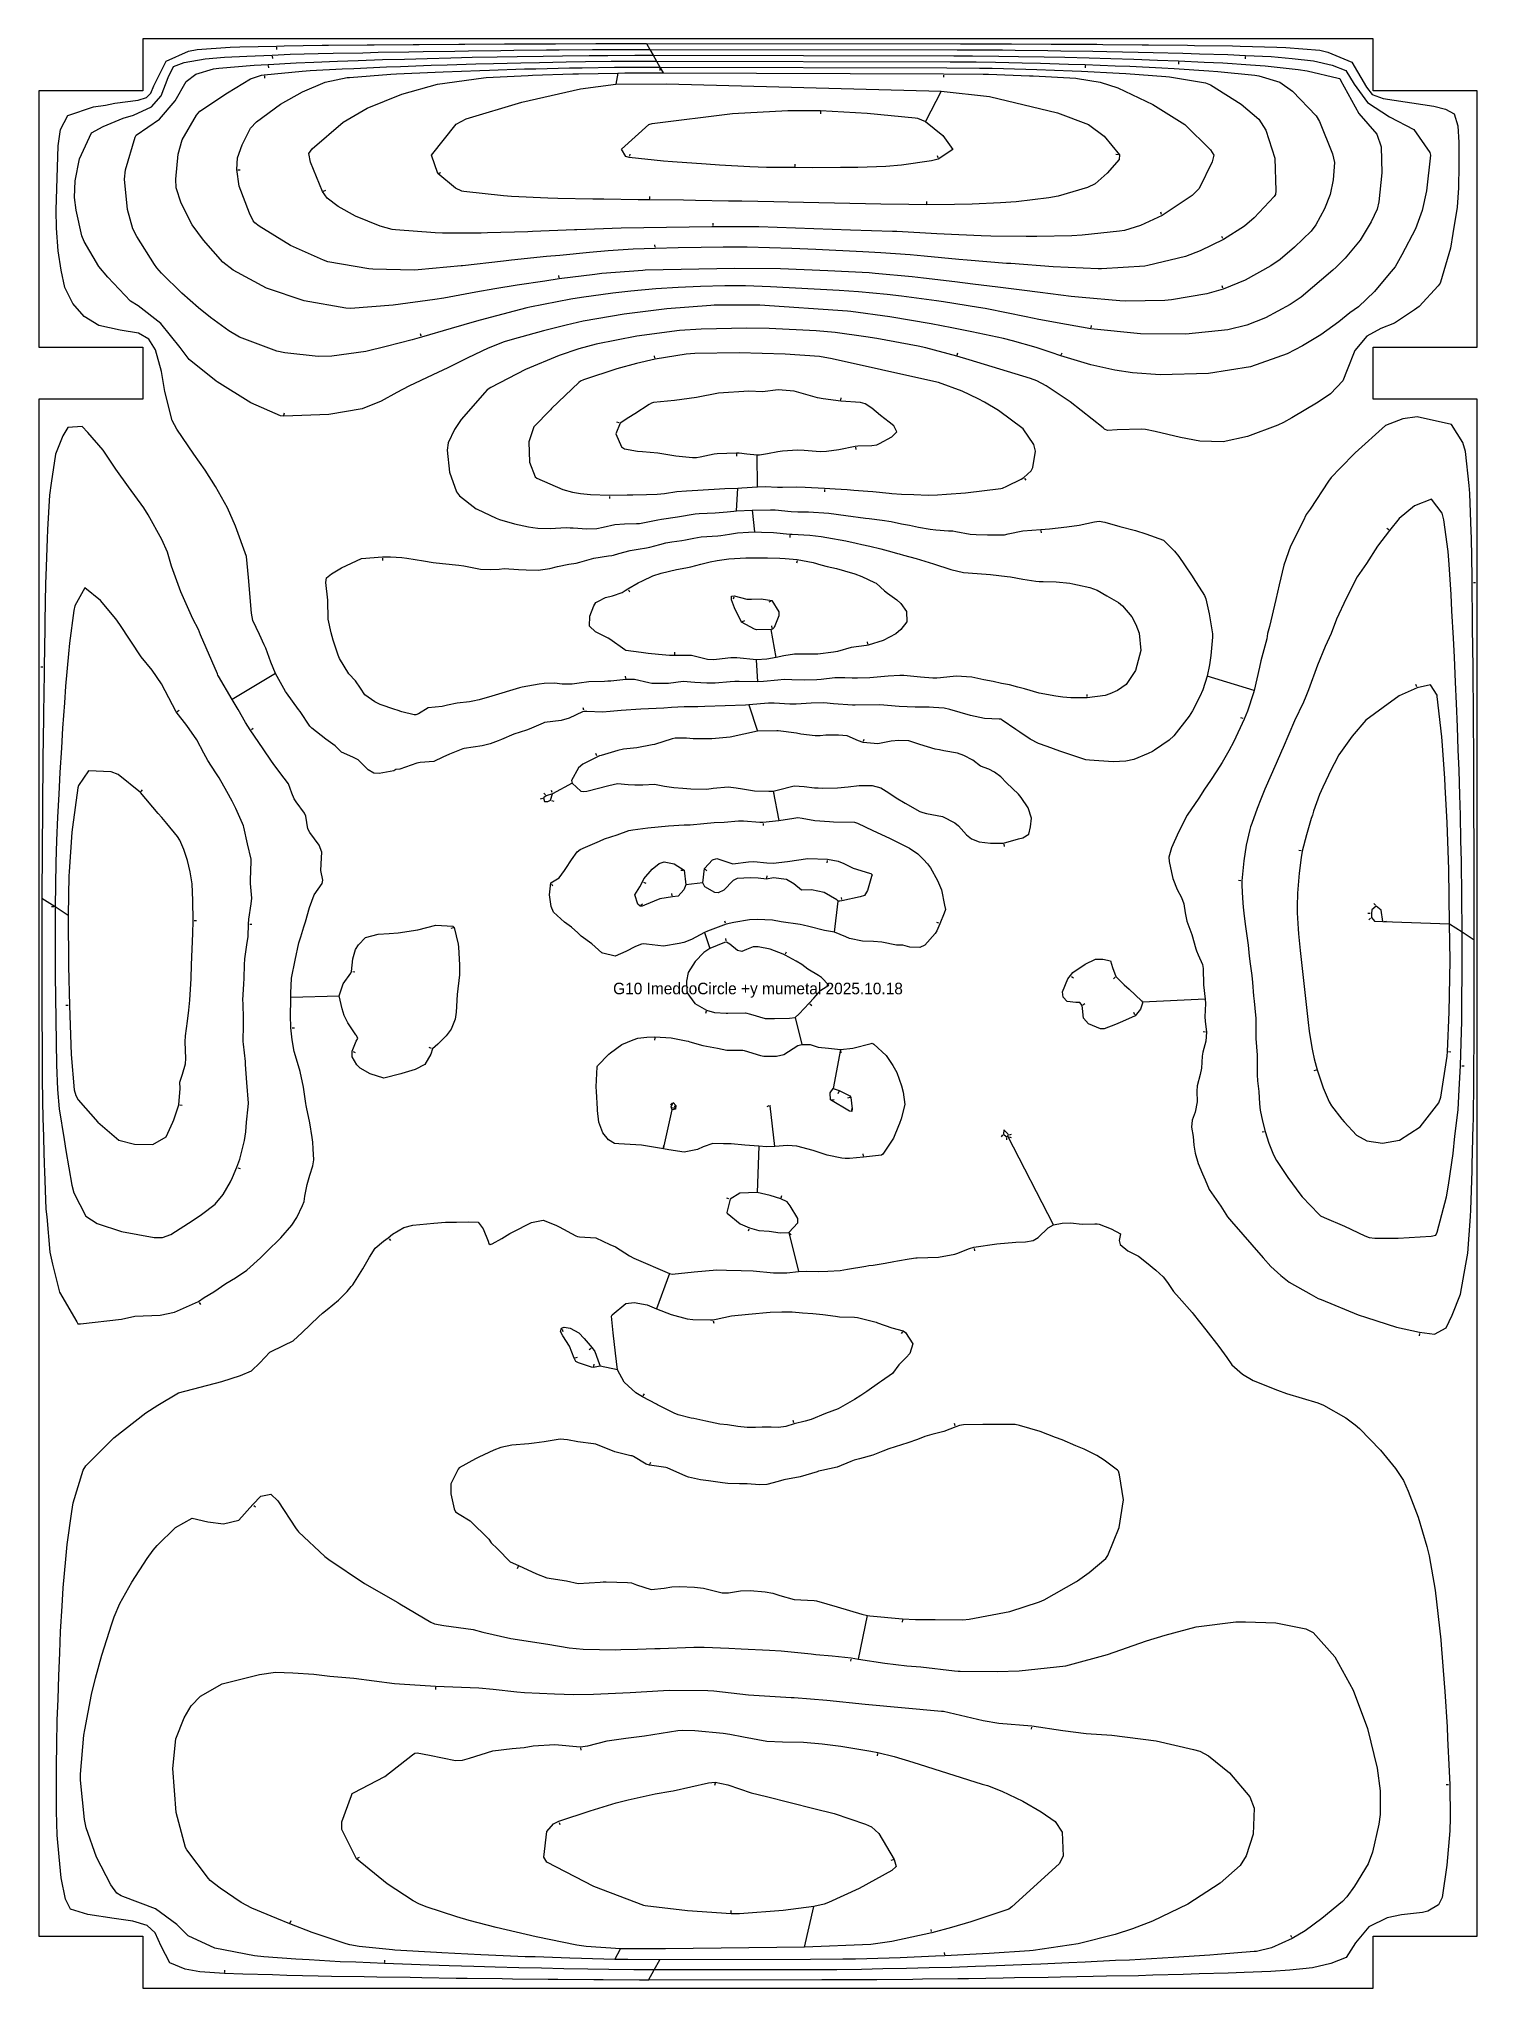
# Model space of a CAD drawing. Header units: metres. Extents: x -0.62 to 0.62, y -0.86 to 0.83.
import ezdxf
from ezdxf.enums import TextEntityAlignment as Align

# ---------------------------------------------------------------- set-up
doc = ezdxf.new("R2010")
doc.units = ezdxf.units.M
for name, color, linetype in [('connections', 2, 'Continuous'), ('direction', 3, 'Continuous'), ('frame', 6, 'Continuous'), ('loops', 1, 'Continuous'), ('merged', 255, 'Continuous'), ('text', 4, 'Continuous')]:
    doc.layers.add(name, color=color, linetype=linetype)

msp = doc.modelspace()

# ---------------------------------------------------------------- texts
at = {"layer": 'text'}
msp.add_text('G10 ImedcoCircle +y mumetal 2025.10.18', height=0.01, dxfattribs=at).set_placement((0, 0), align=Align.CENTER)

# ---------------------------------------------------------------- linework, layer by layer
at = {"layer": 'connections'}
for p, q in [((-0.0964, 0.8229), (-0.0936, 0.8178)), ((-0.0936, 0.8178), (-0.0907, 0.8128)), ((-0.0907, 0.8128), (-0.0879, 0.8077)), ((-0.1213, 0.7974), (-0.1231, 0.7878)), ((-0.0879, 0.8077), (-0.0851, 0.8026)), ((-0.0851, 0.8026), (-0.0822, 0.7975)), ((0.1586, 0.7816), (0.145, 0.7554)), ((-0.0005, 0.4393), (-0.0007, 0.4668)), ((-0.0185, 0.4184), (-0.0176, 0.4382)), ((-0.005, 0.4191), (-0.003, 0.4002)), ((0.0156, 0.2914), (0.0115, 0.3158)), ((-0.0002, 0.2705), (-0.0012, 0.2896)), ((-0.4177, 0.2777), (-0.4552, 0.2551)), ((0.4295, 0.2628), (0.3888, 0.2754)), ((-0.0079, 0.2504), (-0.0005, 0.2277)), ((-0.161, 0.1826), (-0.1779, 0.1736)), ((0.0132, 0.1758), (0.018, 0.1503)), ((-0.0479, 0.0964), (-0.0625, 0.0946)), ((-0.6199, 0.0831), (-0.6085, 0.0759)), ((-0.6085, 0.0759), (-0.5972, 0.0685)), ((0.0662, 0.0537), (0.0695, 0.0807)), ((-0.0464, 0.0535), (-0.0416, 0.0396)), ((0.541, 0.0629), (0.5987, 0.0609)), ((0.5987, 0.0609), (0.6095, 0.054)), ((0.6095, 0.054), (0.6201, 0.0472)), ((-0.4043, -0.0025), (-0.3626, -0.0014)), ((0.3871, -0.0042), (0.333, -0.0069)), ((0.0321, -0.0201), (0.0379, -0.0434)), ((0.0713, -0.0478), (0.0651, -0.0817)), ((-0.0819, -0.1339), (-0.0742, -0.1)), ((0.0147, -0.1317), (0.0106, -0.0967)), ((0.0007, -0.1316), (-0.0006, -0.1716)), ((0.2558, -0.1997), (0.2164, -0.1229)), ((0.0267, -0.2061), (0.0351, -0.24)), ((-0.0765, -0.2417), (-0.0879, -0.2722)), ((-0.1217, -0.3251), (-0.1367, -0.322)), ((0.0869, -0.5754), (0.0949, -0.5376)), ((0.0403, -0.8249), (0.0483, -0.7897)), ((-0.124, -0.8354), (-0.1189, -0.8262)), ((-0.0899, -0.8445), (-0.0849, -0.8357)), ((-0.0948, -0.8533), (-0.0899, -0.8445))]:
    msp.add_line(p, q, dxfattribs=at)
at = {"layer": 'direction'}
for points in [[(-0.4205, 0.8119), (-0.4204, 0.8099)], [(-0.4169, 0.8198), (-0.4168, 0.8178)], [(0.4218, 0.8117), (0.4217, 0.8097)], [(-0.4273, 0.7949), (-0.4271, 0.7929)], [(-0.424, 0.8038), (-0.4239, 0.8018)], [(-0.0851, 0.8016), (-0.0851, 0.7996)], [(0.1607, 0.7957), (0.1607, 0.7937)], [(0.2833, 0.8038), (0.2832, 0.8018)], [(0.364, 0.807), (0.3639, 0.805)], [(0.0541, 0.764), (0.054, 0.7621)], [(-0.1111, 0.7254), (-0.1107, 0.7273)], [(0.1559, 0.7239), (0.1554, 0.7258)], [(0.3119, 0.7266), (0.3099, 0.7268)], [(-0.4503, 0.7137), (-0.4483, 0.7136)], [(-0.2764, 0.7107), (-0.2745, 0.7113)], [(0.0321, 0.7165), (0.0321, 0.7185)], [(-0.3761, 0.6952), (-0.3742, 0.696)], [(-0.0936, 0.6886), (-0.0936, 0.6906)], [(0.1462, 0.6843), (0.1462, 0.6863)], [(0.3494, 0.6751), (0.3486, 0.6769)], [(-0.0388, 0.6654), (-0.0388, 0.6674)], [(-0.0891, 0.6466), (-0.0892, 0.6486)], [(0.4025, 0.6541), (0.4016, 0.6559)], [(-0.1721, 0.6201), (-0.1724, 0.6221)], [(0.4023, 0.6113), (0.4017, 0.6132)], [(0.2883, 0.577), (0.2886, 0.579)], [(-0.2915, 0.5697), (-0.2921, 0.5717)], [(-0.0892, 0.5506), (-0.0897, 0.5526)], [(0.1725, 0.5533), (0.173, 0.5553)], [(0.2626, 0.5534), (0.2633, 0.5553)], [(0.0717, 0.5143), (0.072, 0.5163)], [(-0.4104, 0.5013), (-0.41, 0.5033)], [(-0.1203, 0.4946), (-0.1221, 0.4953)], [(0.0843, 0.4735), (0.0846, 0.4715)], [(-0.0187, 0.4677), (-0.0187, 0.4657)], [(0.2307, 0.4465), (0.232, 0.445)], [(-0.1287, 0.431), (-0.1287, 0.429)], [(0.0577, 0.437), (0.0576, 0.435)], [(0.0277, 0.3973), (0.0275, 0.3953)], [(0.2449, 0.4014), (0.2451, 0.3994)], [(0.546, 0.4021), (0.5444, 0.4033)], [(-0.3252, 0.3776), (-0.3252, 0.3756)], [(0.0338, 0.3752), (0.0334, 0.3732)], [(0.6193, 0.3564), (0.6213, 0.3564)], [(-0.1122, 0.35), (-0.1112, 0.3483)], [(-0.0209, 0.3438), (-0.0214, 0.3419)], [(0.0112, 0.3403), (0.0095, 0.3393)], [(-0.0133, 0.3226), (-0.0115, 0.3235)], [(0.0123, 0.317), (0.012, 0.3189)], [(0.0952, 0.3031), (0.0948, 0.3051)], [(-0.0721, 0.2942), (-0.0721, 0.2962)], [(-0.619, 0.2831), (-0.621, 0.2832)], [(-0.1145, 0.2734), (-0.1147, 0.2754)], [(0.2849, 0.2576), (0.2849, 0.2596)], [(0.5704, 0.2662), (0.5696, 0.268)], [(-0.5027, 0.2449), (-0.501, 0.2459)], [(-0.1507, 0.2459), (-0.1514, 0.2478)], [(0.4199, 0.2386), (0.4181, 0.2394)], [(-0.4386, 0.2293), (-0.437, 0.2304)], [(0.0914, 0.219), (0.092, 0.2209)], [(-0.1394, 0.2065), (-0.1403, 0.2083)], [(-0.5341, 0.1754), (-0.5328, 0.177)], [(-0.1867, 0.1695), (-0.1886, 0.1689)], [(-0.184, 0.1727), (-0.1853, 0.1742)], [(-0.1782, 0.1746), (-0.1788, 0.1765)], [(0.0134, 0.1749), (0.0138, 0.1729)], [(-0.1787, 0.1678), (-0.1768, 0.1672)], [(0.0044, 0.1479), (0.0046, 0.146)], [(0.2127, 0.13), (0.2132, 0.128)], [(0.4703, 0.1241), (0.4683, 0.1245)], [(-0.0649, 0.1072), (-0.0669, 0.107)], [(-0.0457, 0.1083), (-0.0442, 0.1069)], [(0.0076, 0.1005), (0.0079, 0.1025)], [(0.06, 0.1158), (0.0596, 0.1139)], [(-0.1788, 0.0955), (-0.1778, 0.0938)], [(-0.0991, 0.0969), (-0.0972, 0.0961)], [(-0.0742, 0.0852), (-0.0745, 0.0871)], [(0.418, 0.0983), (0.416, 0.0984)], [(-0.6095, 0.0758), (-0.6115, 0.0758)], [(-0.1015, 0.077), (-0.1001, 0.0784)], [(0.0725, 0.0819), (0.0723, 0.0839)], [(0.53, 0.07), (0.528, 0.0699)], [(0.5345, 0.077), (0.5332, 0.0785)], [(-0.488, 0.0638), (-0.486, 0.0638)], [(-0.44, 0.0607), (-0.4381, 0.0607)], [(-0.264, 0.0574), (-0.266, 0.057)], [(-0.028, 0.0615), (-0.0287, 0.0634)], [(0.1565, 0.0614), (0.1547, 0.0622)], [(0.5303, 0.0658), (0.5288, 0.0645)], [(0.542, 0.0631), (0.544, 0.0633)], [(-0.0275, 0.0462), (-0.0278, 0.0482)], [(0.0238, 0.0349), (0.0246, 0.0367)], [(-0.3509, 0.0196), (-0.3489, 0.0194)], [(0.2714, 0.0155), (0.273, 0.0143)], [(0.3091, 0.0147), (0.3077, 0.0133)], [(-0.5971, -0.0096), (-0.5991, -0.0097)], [(-0.0448, -0.0146), (-0.0454, -0.0166)], [(0.045, -0.0083), (0.0465, -0.0097)], [(0.2813, -0.0091), (0.2829, -0.008)], [(0.3261, -0.0177), (0.3253, -0.0159)], [(-0.4033, -0.0291), (-0.4013, -0.0291)], [(0.3873, -0.0328), (0.3853, -0.0326)], [(-0.3505, -0.0496), (-0.3486, -0.0504)], [(-0.2828, -0.0469), (-0.2847, -0.0462)], [(-0.0894, -0.0378), (-0.0896, -0.0398)], [(0.0714, -0.0488), (0.0717, -0.0508)], [(0.5979, -0.0496), (0.5999, -0.0497)], [(0.4831, -0.0656), (0.4812, -0.0662)], [(0.6093, -0.0619), (0.6113, -0.062)], [(0.0699, -0.0843), (0.069, -0.0861)], [(-0.5004, -0.0958), (-0.4984, -0.096)], [(-0.0742, -0.0944), (-0.0757, -0.0957)], [(-0.0743, -0.0979), (-0.0724, -0.0987)], [(-0.0732, -0.0997), (-0.0714, -0.099)], [(-0.0716, -0.0985), (-0.072, -0.0965)], [(0.0095, -0.0967), (0.0077, -0.0974)], [(0.0095, -0.0967), (0.0077, -0.0974)], [(0.0095, -0.0967), (0.0077, -0.0974)], [(0.0095, -0.0967), (0.0077, -0.0974)], [(0.0638, -0.0913), (0.0658, -0.0912)], [(0.0794, -0.0895), (0.0774, -0.0898)], [(0.0812, -0.1005), (0.0814, -0.0985)], [(-0.0817, -0.1329), (-0.0814, -0.1309)], [(0.2118, -0.1218), (0.2106, -0.1234)], [(0.215, -0.124), (0.2151, -0.126)], [(0.2173, -0.1233), (0.2191, -0.1241)], [(0.2177, -0.1217), (0.2196, -0.121)], [(0.4383, -0.119), (0.4364, -0.1195)], [(-0.4502, -0.1501), (-0.4483, -0.1508)], [(0.0913, -0.1401), (0.0911, -0.1381)], [(-0.0252, -0.177), (-0.0271, -0.1766)], [(0.02, -0.1762), (0.0206, -0.1743)], [(-0.3194, -0.2116), (-0.3181, -0.2131)], [(-0.0078, -0.2032), (-0.0084, -0.2051)], [(0.0274, -0.2068), (0.0288, -0.2082)], [(0.1871, -0.22), (0.1874, -0.222)], [(-0.4839, -0.2668), (-0.4827, -0.2685)], [(-0.0387, -0.2828), (-0.0383, -0.2847)], [(-0.1696, -0.29), (-0.1689, -0.2919)], [(0.125, -0.2921), (0.1238, -0.2937)], [(0.5726, -0.2936), (0.5724, -0.2956)], [(-0.1582, -0.3147), (-0.1564, -0.314)], [(-0.1445, -0.3066), (-0.1461, -0.3078)], [(-0.1422, -0.3222), (-0.1419, -0.3202)], [(-0.0994, -0.3476), (-0.0984, -0.3458)], [(0.0311, -0.3709), (0.0305, -0.369)], [(0.1708, -0.3735), (0.1701, -0.3716)], [(-0.0936, -0.4068), (-0.0929, -0.405)], [(-0.4365, -0.4424), (-0.435, -0.4438)], [(-0.2076, -0.4954), (-0.2085, -0.4972)], [(0.125, -0.5415), (0.1249, -0.5435)], [(0.0804, -0.5754), (0.0802, -0.5774)], [(-0.2791, -0.5998), (-0.2792, -0.6018)], [(0.2369, -0.6343), (0.2366, -0.6362)], [(-0.1538, -0.6524), (-0.1535, -0.6544)], [(0.1035, -0.6573), (0.1031, -0.6592)], [(-0.0372, -0.683), (-0.0376, -0.685)], [(0.5978, -0.6842), (0.5958, -0.6842)], [(-0.1722, -0.7168), (-0.1716, -0.7187)], [(-0.3467, -0.7479), (-0.3449, -0.747)], [(0.1171, -0.7492), (0.1151, -0.7497)], [(-0.4049, -0.8037), (-0.4041, -0.8018)], [(-0.0232, -0.795), (-0.0231, -0.793)], [(0.1503, -0.8114), (0.1499, -0.8094)], [(0.4621, -0.8165), (0.4613, -0.8147)], [(-0.3232, -0.838), (-0.3232, -0.836)], [(0.1617, -0.8314), (0.1616, -0.8294)], [(-0.4617, -0.8467), (-0.4616, -0.8447)]]:
    msp.add_lwpolyline(points, dxfattribs=at)
at = {"layer": 'frame'}
msp.add_lwpolyline([(0.5925, -0.8152), (0.6225, -0.8152), (0.6225, -0.7761), (0.6225, -0.7369), (0.6225, -0.6978), (0.6225, -0.6587), (0.6225, -0.6195), (0.6225, -0.5804), (0.6225, -0.5413), (0.6225, -0.5022), (0.6225, -0.463), (0.6225, -0.4239), (0.6225, -0.3848), (0.6225, -0.3456), (0.6225, -0.3065), (0.6225, -0.2674), (0.6225, -0.2283), (0.6225, -0.1891), (0.6225, -0.15), (0.6225, -0.1109), (0.6225, -0.0717), (0.6225, -0.0326), (0.6225, 0.0065), (0.6225, 0.0456), (0.6225, 0.0848), (0.6225, 0.1239), (0.6225, 0.163), (0.6225, 0.2022), (0.6225, 0.2413), (0.6225, 0.2804), (0.6225, 0.3195), (0.6225, 0.3587), (0.6225, 0.3978), (0.6225, 0.4369), (0.6225, 0.4761), (0.6225, 0.5152), (0.5925, 0.5152), (0.5625, 0.5152), (0.5325, 0.5152), (0.5325, 0.5602), (0.5625, 0.5602), (0.5925, 0.5602), (0.6225, 0.5602), (0.6225, 0.5971), (0.6225, 0.6341), (0.6225, 0.671), (0.6225, 0.708), (0.6225, 0.7449), (0.6225, 0.7819), (0.5925, 0.7819), (0.5625, 0.7819), (0.5325, 0.7819), (0.5325, 0.8269), (0.493, 0.8269), (0.4536, 0.8269), (0.4141, 0.8269), (0.3747, 0.8269), (0.3353, 0.8269), (0.2958, 0.8269), (0.2564, 0.8269), (0.2169, 0.8269), (0.1775, 0.8269), (0.138, 0.8269), (0.0986, 0.8269), (0.0592, 0.8269), (0.0197, 0.8269), (-0.0197, 0.8269), (-0.0592, 0.8269), (-0.0986, 0.8269), (-0.138, 0.8269), (-0.1775, 0.8269), (-0.2169, 0.8269), (-0.2564, 0.8269), (-0.2958, 0.8269), (-0.3353, 0.8269), (-0.3747, 0.8269), (-0.4141, 0.8269), (-0.4536, 0.8269), (-0.493, 0.8269), (-0.5325, 0.8269), (-0.5325, 0.7819), (-0.5625, 0.7819), (-0.5925, 0.7819), (-0.6225, 0.7819), (-0.6225, 0.7449), (-0.6225, 0.708), (-0.6225, 0.671), (-0.6225, 0.6341), (-0.6225, 0.5971), (-0.6225, 0.5602), (-0.5925, 0.5602), (-0.5625, 0.5602), (-0.5325, 0.5602), (-0.5325, 0.5152), (-0.5625, 0.5152), (-0.5925, 0.5152), (-0.6225, 0.5152), (-0.6225, 0.4761), (-0.6225, 0.4369), (-0.6225, 0.3978), (-0.6225, 0.3587), (-0.6225, 0.3195), (-0.6225, 0.2804), (-0.6225, 0.2413), (-0.6225, 0.2022), (-0.6225, 0.163), (-0.6225, 0.1239), (-0.6225, 0.0848), (-0.6225, 0.0456), (-0.6225, 0.0065), (-0.6225, -0.0326), (-0.6225, -0.0717), (-0.6225, -0.1109), (-0.6225, -0.15), (-0.6225, -0.1891), (-0.6225, -0.2283), (-0.6225, -0.2674), (-0.6225, -0.3065), (-0.6225, -0.3456), (-0.6225, -0.3848), (-0.6225, -0.4239), (-0.6225, -0.463), (-0.6225, -0.5022), (-0.6225, -0.5413), (-0.6225, -0.5804), (-0.6225, -0.6195), (-0.6225, -0.6587), (-0.6225, -0.6978), (-0.6225, -0.7369), (-0.6225, -0.7761), (-0.6225, -0.8152), (-0.5925, -0.8152), (-0.5625, -0.8152), (-0.5325, -0.8152), (-0.5325, -0.8602), (-0.493, -0.8602), (-0.4536, -0.8602), (-0.4141, -0.8602), (-0.3747, -0.8602), (-0.3353, -0.8602), (-0.2958, -0.8602), (-0.2564, -0.8602), (-0.2169, -0.8602), (-0.1775, -0.8602), (-0.138, -0.8602), (-0.0986, -0.8602), (-0.0592, -0.8602), (-0.0197, -0.8602), (0.0197, -0.8602), (0.0592, -0.8602), (0.0986, -0.8602), (0.138, -0.8602), (0.1775, -0.8602), (0.2169, -0.8602), (0.2564, -0.8602), (0.2958, -0.8602), (0.3353, -0.8602), (0.3747, -0.8602), (0.4141, -0.8602), (0.4536, -0.8602), (0.493, -0.8602), (0.5325, -0.8602), (0.5325, -0.8152), (0.5625, -0.8152), (0.5925, -0.8152)], dxfattribs=at)
at = {"layer": 'loops'}
for points in [[(-0.4169, 0.8208), (-0.4101, 0.821), (-0.3774, 0.8214), (-0.3717, 0.8214), (-0.3383, 0.8217), (-0.3324, 0.8218), (-0.2986, 0.8221), (-0.2932, 0.8221), (-0.259, 0.8223), (-0.2539, 0.8224), (-0.2194, 0.8226), (-0.2145, 0.8226), (-0.1799, 0.8227), (-0.1752, 0.8228), (-0.1404, 0.8229), (-0.1358, 0.8229), (-0.1009, 0.8229), (-0.0964, 0.8229), (0.1752, 0.8228), (0.1798, 0.8228), (0.2146, 0.8227), (0.2194, 0.8227), (0.2539, 0.8225), (0.2589, 0.8225), (0.2933, 0.8223), (0.2986, 0.8222), (0.3325, 0.8219), (0.3382, 0.8218), (0.3717, 0.8215), (0.378, 0.8213), (0.4108, 0.8209), (0.4175, 0.8207), (0.4493, 0.8199), (0.4571, 0.8194), (0.4864, 0.8172), (0.4932, 0.8156), (0.5141, 0.8067), (0.5268, 0.7852), (0.5317, 0.7788), (0.5411, 0.7755), (0.5851, 0.7687), (0.5952, 0.7661), (0.6028, 0.7622), (0.6059, 0.7516), (0.6066, 0.7373), (0.6068, 0.7176), (0.6063, 0.6981), (0.6052, 0.6814), (0.6016, 0.6586), (0.5994, 0.6458), (0.591, 0.6165), (0.5907, 0.6156), (0.5888, 0.6133), (0.5724, 0.5954), (0.5684, 0.5924), (0.5509, 0.581), (0.5391, 0.5763), (0.527, 0.5695), (0.5167, 0.5573), (0.5102, 0.5404), (0.5064, 0.5311), (0.4957, 0.5196), (0.4849, 0.5126), (0.4622, 0.499), (0.455, 0.495), (0.4501, 0.4926), (0.4238, 0.4827), (0.4028, 0.4782), (0.3826, 0.4787), (0.3658, 0.4818), (0.3438, 0.4872), (0.3355, 0.4889), (0.332, 0.4891), (0.3108, 0.4885), (0.3026, 0.4881), (0.2999, 0.4892), (0.2987, 0.4902), (0.2702, 0.5128), (0.2496, 0.5266), (0.2415, 0.531), (0.2358, 0.533), (0.1829, 0.5492), (0.1722, 0.5524), (0.1452, 0.5595), (0.1387, 0.5609), (0.103, 0.5675), (0.0933, 0.5691), (0.0668, 0.5727), (0.0504, 0.5742), (0.0098, 0.5764), (-0.0097, 0.5767), (-0.0492, 0.5758), (-0.0681, 0.5745), (-0.1048, 0.5696), (-0.14, 0.5628), (-0.1552, 0.5588), (-0.1721, 0.5529), (-0.2014, 0.5407), (-0.2312, 0.5252), (-0.2344, 0.5232), (-0.2365, 0.5208), (-0.2569, 0.4974), (-0.2627, 0.4888), (-0.2682, 0.4774), (-0.269, 0.4711), (-0.267, 0.452), (-0.2609, 0.435), (-0.2585, 0.4314), (-0.2441, 0.4203), (-0.2432, 0.4198), (-0.2268, 0.4122), (-0.2238, 0.411), (-0.2108, 0.4072), (-0.1987, 0.4046), (-0.1948, 0.4039), (-0.1905, 0.4035), (-0.1799, 0.4033), (-0.166, 0.4039), (-0.1627, 0.4038), (-0.1599, 0.4036), (-0.1481, 0.403), (-0.1394, 0.4033), (-0.134, 0.4043), (-0.1239, 0.4065), (-0.1156, 0.4072), (-0.1052, 0.4074), (-0.1026, 0.4075), (-0.0969, 0.4085), (-0.0868, 0.4106), (-0.0835, 0.4111), (-0.0697, 0.4132), (-0.0545, 0.4159), (-0.0509, 0.4162), (-0.0372, 0.4166), (-0.0268, 0.4176), (-0.021, 0.4182), (-0.0185, 0.4184), (-0.005, 0.4191), (0.0109, 0.4194), (0.0148, 0.4192), (0.0287, 0.4179), (0.0345, 0.4177), (0.0438, 0.4175), (0.0614, 0.4163), (0.076, 0.4145), (0.0931, 0.412), (0.0963, 0.4117), (0.1074, 0.4104), (0.1152, 0.4091), (0.1241, 0.4073), (0.1311, 0.406), (0.1389, 0.4044), (0.149, 0.4026), (0.1539, 0.4019), (0.1648, 0.4012), (0.1688, 0.401), (0.1713, 0.4007), (0.1837, 0.3984), (0.1888, 0.398), (0.1986, 0.3978), (0.2119, 0.3977), (0.2135, 0.3978), (0.2166, 0.3985), (0.2294, 0.4011), (0.2449, 0.4024), (0.2525, 0.403), (0.2673, 0.4045), (0.278, 0.406), (0.2913, 0.4088), (0.2954, 0.4094), (0.3003, 0.4085), (0.3133, 0.405), (0.3267, 0.4015), (0.3359, 0.3985), (0.351, 0.393), (0.3606, 0.3836), (0.3644, 0.3788), (0.3691, 0.3716), (0.3759, 0.3619), (0.3768, 0.3604), (0.3866, 0.3452), (0.3877, 0.3422), (0.3906, 0.3293), (0.3935, 0.312), (0.3936, 0.3109), (0.3935, 0.309), (0.3921, 0.2933), (0.391, 0.2852), (0.3888, 0.2754), (0.385, 0.2634), (0.3826, 0.2576), (0.3763, 0.2453), (0.3733, 0.2408), (0.3599, 0.2238), (0.356, 0.2199), (0.3434, 0.2114), (0.3414, 0.2102), (0.3377, 0.2083), (0.3253, 0.2032), (0.3185, 0.2019), (0.3074, 0.2012), (0.2869, 0.2025), (0.2837, 0.203), (0.2778, 0.205), (0.269, 0.2079), (0.2665, 0.2088), (0.2614, 0.2104), (0.2503, 0.2146), (0.2429, 0.2172), (0.2356, 0.2208), (0.2267, 0.2269), (0.2231, 0.2293), (0.2115, 0.2374), (0.2104, 0.238), (0.2089, 0.2382), (0.196, 0.2387), (0.1841, 0.2412), (0.1662, 0.2466), (0.1612, 0.2476), (0.1518, 0.2483), (0.1482, 0.2484), (0.1361, 0.2486), (0.129, 0.2489), (0.1221, 0.2491), (0.1056, 0.2505), (0.0841, 0.2501), (0.0819, 0.2502), (0.0653, 0.2515), (0.0571, 0.2522), (0.046, 0.252), (0.033, 0.2512), (0.0276, 0.2512), (0.0139, 0.2521), (0.0092, 0.252), (-0.0079, 0.2504), (-0.0107, 0.2503), (-0.0461, 0.249), (-0.0522, 0.2489), (-0.0638, 0.2488), (-0.0749, 0.2481), (-0.0814, 0.2476), (-0.1013, 0.2469), (-0.1184, 0.2456), (-0.1281, 0.2447), (-0.1345, 0.2443), (-0.1481, 0.2449), (-0.1504, 0.2449), (-0.1519, 0.2444), (-0.1634, 0.239), (-0.1705, 0.237), (-0.1848, 0.2351), (-0.1861, 0.2348), (-0.198, 0.2294), (-0.2004, 0.2285), (-0.2113, 0.225), (-0.2221, 0.2204), (-0.225, 0.2193), (-0.2319, 0.2167), (-0.2389, 0.2149), (-0.2544, 0.2128), (-0.2556, 0.2125), (-0.2672, 0.2077), (-0.2728, 0.2051), (-0.2807, 0.2016), (-0.2924, 0.2006), (-0.294, 0.2004), (-0.2954, 0.2), (-0.3102, 0.1949), (-0.3134, 0.1945), (-0.3153, 0.1935), (-0.328, 0.191), (-0.3325, 0.1915), (-0.3374, 0.1944), (-0.3461, 0.2029), (-0.3508, 0.2052), (-0.3607, 0.2097), (-0.3661, 0.2151), (-0.374, 0.2207), (-0.3864, 0.2303), (-0.388, 0.2321), (-0.3965, 0.2447), (-0.3978, 0.2465), (-0.4082, 0.2609), (-0.409, 0.2622), (-0.4177, 0.2777), (-0.4218, 0.2874), (-0.4261, 0.2995), (-0.4274, 0.3026), (-0.4315, 0.3113), (-0.4372, 0.3235), (-0.4384, 0.33), (-0.4411, 0.3608), (-0.4429, 0.3788), (-0.4524, 0.4052), (-0.4593, 0.421), (-0.4697, 0.4394), (-0.4785, 0.4537), (-0.4884, 0.4675), (-0.5031, 0.4892), (-0.5072, 0.4967), (-0.5135, 0.5217), (-0.5165, 0.5391), (-0.5216, 0.5577), (-0.5274, 0.5671), (-0.5362, 0.5721), (-0.5521, 0.5748), (-0.5708, 0.579), (-0.5834, 0.5866), (-0.5932, 0.5979), (-0.6002, 0.6119), (-0.6033, 0.6268), (-0.606, 0.6435), (-0.6072, 0.6632), (-0.6077, 0.6786), (-0.606, 0.7344), (-0.6039, 0.7484), (-0.5976, 0.7607), (-0.5753, 0.7681), (-0.565, 0.7695), (-0.5568, 0.7712), (-0.5367, 0.774), (-0.5295, 0.7762), (-0.5256, 0.7801), (-0.5229, 0.7864), (-0.5123, 0.8078), (-0.4929, 0.8164), (-0.4854, 0.8179), (-0.457, 0.8198), (-0.4485, 0.8202), (-0.4169, 0.8208)], [(-0.4205, 0.8129), (-0.405, 0.8136), (-0.3809, 0.8142), (-0.3678, 0.8146), (-0.3422, 0.815), (-0.3288, 0.8154), (-0.3023, 0.8158), (-0.2898, 0.8161), (-0.2624, 0.8164), (-0.2506, 0.8167), (-0.2227, 0.817), (-0.2114, 0.8171), (-0.183, 0.8174), (-0.1722, 0.8175), (-0.1433, 0.8177), (-0.1329, 0.8178), (-0.1038, 0.8178), (-0.0936, 0.8178), (0.1723, 0.8176), (0.1828, 0.8175), (0.2116, 0.8174), (0.2225, 0.8172), (0.2508, 0.817), (0.2622, 0.8167), (0.2899, 0.8164), (0.3021, 0.8161), (0.329, 0.8156), (0.342, 0.8152), (0.3679, 0.8147), (0.3821, 0.8141), (0.4067, 0.8134), (0.4219, 0.8127), (0.4442, 0.8117), (0.4623, 0.8101), (0.4809, 0.8081), (0.4972, 0.8041), (0.5089, 0.7995), (0.5162, 0.7878), (0.5277, 0.7719), (0.5466, 0.7595), (0.5679, 0.7484), (0.5816, 0.7287), (0.5821, 0.7262), (0.5787, 0.6955), (0.5749, 0.6785), (0.5692, 0.6626), (0.5575, 0.64), (0.5515, 0.6298), (0.5465, 0.6235), (0.5338, 0.6084), (0.5198, 0.5951), (0.5124, 0.5899), (0.5029, 0.582), (0.4874, 0.5707), (0.4715, 0.5612), (0.4582, 0.5544), (0.4264, 0.5432), (0.39, 0.5374), (0.3482, 0.5363), (0.3242, 0.5378), (0.3088, 0.5402), (0.2881, 0.5449), (0.2623, 0.5525), (0.2539, 0.5554), (0.2407, 0.5597), (0.2203, 0.5656), (0.2125, 0.5675), (0.1851, 0.5734), (0.1678, 0.5769), (0.1498, 0.5803), (0.114, 0.5864), (0.0804, 0.5911), (0.0775, 0.5913), (0.0016, 0.5964), (-0.0016, 0.5966), (-0.038, 0.5964), (-0.0408, 0.5963), (-0.0789, 0.5934), (-0.1158, 0.5888), (-0.1513, 0.5826), (-0.1662, 0.5793), (-0.1858, 0.5744), (-0.2128, 0.5668), (-0.2197, 0.5646), (-0.2335, 0.5592), (-0.2512, 0.5509), (-0.2684, 0.5422), (-0.2814, 0.5361), (-0.3024, 0.5265), (-0.3128, 0.521), (-0.3262, 0.5135), (-0.3426, 0.5067), (-0.3715, 0.5019), (-0.4105, 0.5004), (-0.4135, 0.5008), (-0.439, 0.5118), (-0.4681, 0.53), (-0.4691, 0.5306), (-0.4925, 0.5495), (-0.5002, 0.5599), (-0.517, 0.5805), (-0.5366, 0.5958), (-0.5432, 0.6), (-0.5629, 0.6207), (-0.5706, 0.63), (-0.5833, 0.6517), (-0.5853, 0.6566), (-0.5904, 0.6787), (-0.5916, 0.6897), (-0.5911, 0.7042), (-0.5875, 0.7232), (-0.5771, 0.7456), (-0.5669, 0.7512), (-0.5497, 0.7583), (-0.5407, 0.761), (-0.5251, 0.7681), (-0.5167, 0.7778), (-0.5106, 0.7934), (-0.5059, 0.803), (-0.4969, 0.8064), (-0.4787, 0.8097), (-0.462, 0.811), (-0.4425, 0.8121), (-0.4205, 0.8129)], [(-0.4241, 0.8048), (-0.3999, 0.8063), (-0.3844, 0.8069), (-0.3639, 0.8077), (-0.3461, 0.8082), (-0.3252, 0.809), (-0.3059, 0.8095), (-0.2864, 0.8101), (-0.2658, 0.8105), (-0.2474, 0.811), (-0.2259, 0.8113), (-0.2084, 0.8117), (-0.1861, 0.812), (-0.1692, 0.8123), (-0.1463, 0.8125), (-0.13, 0.8127), (-0.1067, 0.8128), (-0.0907, 0.8128), (0.1694, 0.8123), (0.1858, 0.8123), (0.2086, 0.8121), (0.2256, 0.8118), (0.2477, 0.8114), (0.2656, 0.811), (0.2866, 0.8106), (0.3056, 0.8099), (0.3255, 0.8094), (0.3459, 0.8086), (0.3641, 0.808), (0.3863, 0.8068), (0.4025, 0.8061), (0.4263, 0.8045), (0.4392, 0.8036), (0.4675, 0.8005), (0.4754, 0.7994), (0.5023, 0.793), (0.5037, 0.7926), (0.5044, 0.7913), (0.5203, 0.7625), (0.5357, 0.7446), (0.5394, 0.7336), (0.54, 0.711), (0.5374, 0.686), (0.536, 0.6796), (0.5309, 0.6685), (0.5212, 0.6527), (0.5082, 0.6372), (0.5005, 0.6293), (0.4977, 0.6267), (0.4701, 0.6033), (0.4608, 0.597), (0.4394, 0.5855), (0.4233, 0.5793), (0.4068, 0.5752), (0.3704, 0.5714), (0.3311, 0.5716), (0.2881, 0.5761), (0.2672, 0.5796), (0.243, 0.5841), (0.2321, 0.5865), (0.198, 0.5932), (0.1966, 0.5935), (0.191, 0.5945), (0.1606, 0.5994), (0.1545, 0.6002), (0.1241, 0.6044), (0.1118, 0.6057), (0.0869, 0.6081), (0.0703, 0.6092), (0.0107, 0.6124), (-0.0109, 0.6131), (-0.0286, 0.6131), (-0.0498, 0.6125), (-0.069, 0.6117), (-0.0884, 0.6106), (-0.11, 0.6087), (-0.1258, 0.607), (-0.1527, 0.6031), (-0.162, 0.6016), (-0.1974, 0.5947), (-0.2001, 0.5941), (-0.2319, 0.5859), (-0.2438, 0.5825), (-0.2657, 0.5763), (-0.2913, 0.5688), (-0.2995, 0.5666), (-0.322, 0.5606), (-0.3395, 0.5563), (-0.369, 0.5522), (-0.3809, 0.5519), (-0.4095, 0.5551), (-0.4167, 0.5568), (-0.4488, 0.5689), (-0.4582, 0.5742), (-0.4741, 0.5857), (-0.4844, 0.5942), (-0.4987, 0.607), (-0.5163, 0.6242), (-0.5205, 0.6287), (-0.5226, 0.6316), (-0.5378, 0.6559), (-0.5411, 0.6626), (-0.5457, 0.6792), (-0.5483, 0.7054), (-0.5476, 0.7137), (-0.5393, 0.7419), (-0.5382, 0.7437), (-0.518, 0.7575), (-0.5045, 0.7733), (-0.495, 0.79), (-0.4867, 0.7963), (-0.4713, 0.8011), (-0.4668, 0.8017), (-0.4363, 0.8041), (-0.4241, 0.8048)], [(-0.4274, 0.7959), (-0.3947, 0.799), (-0.3878, 0.7995), (-0.36, 0.8009), (-0.35, 0.8013), (-0.3216, 0.8027), (-0.3095, 0.8031), (-0.283, 0.8042), (-0.2692, 0.8045), (-0.2442, 0.8053), (-0.2291, 0.8057), (-0.2053, 0.8063), (-0.1892, 0.8066), (-0.1662, 0.807), (-0.1493, 0.8073), (-0.1271, 0.8076), (-0.1096, 0.8077), (-0.0879, 0.8077), (0.1665, 0.8071), (0.1888, 0.807), (0.2056, 0.8068), (0.2288, 0.8063), (0.2445, 0.8059), (0.2689, 0.8052), (0.2833, 0.8048), (0.3091, 0.8037), (0.3219, 0.8033), (0.3497, 0.8018), (0.3603, 0.8013), (0.3904, 0.7992), (0.3982, 0.7987), (0.4302, 0.7955), (0.4336, 0.795), (0.4517, 0.7895), (0.4628, 0.7818), (0.4831, 0.7603), (0.4862, 0.7554), (0.4974, 0.7275), (0.4991, 0.7199), (0.4979, 0.7049), (0.4952, 0.6924), (0.4903, 0.6799), (0.483, 0.666), (0.4788, 0.6605), (0.4646, 0.6466), (0.4521, 0.6359), (0.444, 0.6305), (0.4217, 0.6182), (0.4026, 0.6104), (0.3887, 0.6062), (0.3579, 0.6012), (0.3523, 0.6006), (0.3181, 0.6), (0.3132, 0.6001), (0.2807, 0.603), (0.2712, 0.6039), (0.2442, 0.6075), (0.2284, 0.6094), (0.2075, 0.6122), (0.186, 0.6147), (0.1705, 0.6167), (0.1432, 0.6199), (0.1336, 0.621), (0.1014, 0.624), (0.0961, 0.6244), (0.0606, 0.6262), (0.0196, 0.6279), (-0.0202, 0.6283), (-0.0977, 0.6267), (-0.0996, 0.6266), (-0.1353, 0.6238), (-0.1412, 0.6231), (-0.172, 0.6192), (-0.1844, 0.6173), (-0.2085, 0.6139), (-0.2278, 0.6105), (-0.2443, 0.6077), (-0.272, 0.6026), (-0.2798, 0.6014), (-0.3159, 0.5966), (-0.3529, 0.5937), (-0.3568, 0.5939), (-0.393, 0.6001), (-0.4255, 0.6113), (-0.4544, 0.6267), (-0.4632, 0.6337), (-0.48, 0.6527), (-0.4899, 0.6659), (-0.4995, 0.6847), (-0.5037, 0.6981), (-0.5041, 0.7056), (-0.502, 0.7271), (-0.4986, 0.7395), (-0.4862, 0.761), (-0.4832, 0.7643), (-0.4594, 0.7803), (-0.4393, 0.7924), (-0.4299, 0.7955), (-0.4274, 0.7959)], [(0.4029, 0.6532), (0.3827, 0.6434), (0.3702, 0.6387), (0.3374, 0.6307), (0.3348, 0.6303), (0.2973, 0.6279), (0.2945, 0.6279), (0.2556, 0.6298), (0.2188, 0.6324), (0.2151, 0.6326), (0.181, 0.6353), (0.1738, 0.6359), (0.1439, 0.6389), (0.1318, 0.6399), (0.1062, 0.6419), (0.0907, 0.6427), (0.0502, 0.6447), (0.0294, 0.6456), (-0.0094, 0.6466), (-0.0301, 0.6468), (-0.0492, 0.6465), (-0.069, 0.6462), (-0.0891, 0.6456), (-0.108, 0.645), (-0.1297, 0.6435), (-0.1458, 0.6422), (-0.1717, 0.6395), (-0.183, 0.6385), (-0.2135, 0.6353), (-0.2203, 0.6346), (-0.2558, 0.6305), (-0.257, 0.6304), (-0.2942, 0.6271), (-0.2978, 0.6269), (-0.3335, 0.6276), (-0.3368, 0.6278), (-0.3725, 0.6341), (-0.3763, 0.6353), (-0.4046, 0.6481), (-0.4318, 0.6649), (-0.4355, 0.6676), (-0.4371, 0.6696), (-0.4402, 0.676), (-0.4491, 0.6995), (-0.4513, 0.7138), (-0.4507, 0.7241), (-0.4466, 0.7353), (-0.4393, 0.7496), (-0.4342, 0.7552), (-0.4135, 0.7704), (-0.3944, 0.7812), (-0.3748, 0.7895), (-0.3558, 0.7934), (-0.3536, 0.7936), (-0.3179, 0.7963), (-0.3131, 0.7966), (-0.2796, 0.7982), (-0.2726, 0.7985), (-0.2409, 0.7997), (-0.2324, 0.8), (-0.2022, 0.8009), (-0.1922, 0.8011), (-0.1633, 0.8018), (-0.1523, 0.802), (-0.1242, 0.8025), (-0.1125, 0.8026), (-0.0851, 0.8026), (0.1636, 0.8019), (0.1918, 0.8017), (0.2026, 0.8015), (0.2319, 0.8007), (0.2414, 0.8005), (0.2721, 0.7993), (0.28, 0.799), (0.3126, 0.7974), (0.3184, 0.7971), (0.3532, 0.7944), (0.3562, 0.7941), (0.3875, 0.7889), (0.3918, 0.7872), (0.4183, 0.7706), (0.4337, 0.7575), (0.4397, 0.748), (0.4473, 0.7237), (0.4484, 0.6953), (0.4481, 0.6922), (0.4468, 0.6905), (0.4295, 0.672), (0.4211, 0.6648), (0.4029, 0.6532)], [(0.3498, 0.6741), (0.3312, 0.6655), (0.3173, 0.6611), (0.3129, 0.6604), (0.2805, 0.657), (0.2718, 0.6566), (0.2414, 0.6559), (0.2323, 0.656), (0.2017, 0.6563), (0.1932, 0.6566), (0.1613, 0.6579), (0.1547, 0.6583), (0.1203, 0.6601), (0.1165, 0.6602), (0.08, 0.6615), (0.0007, 0.6643), (-0.0007, 0.6643), (-0.0388, 0.6644), (-0.0401, 0.6644), (-0.1185, 0.663), (-0.1568, 0.6618), (-0.1589, 0.6617), (-0.1953, 0.6602), (-0.1994, 0.66), (-0.2341, 0.6591), (-0.2396, 0.6589), (-0.2731, 0.6589), (-0.2794, 0.659), (-0.3138, 0.6617), (-0.3168, 0.662), (-0.3271, 0.665), (-0.3485, 0.6734), (-0.3634, 0.6819), (-0.3729, 0.689), (-0.377, 0.6948), (-0.3875, 0.7203), (-0.3889, 0.7277), (-0.3859, 0.7317), (-0.3592, 0.755), (-0.3384, 0.767), (-0.3084, 0.779), (-0.2774, 0.7877), (-0.2375, 0.7933), (-0.2354, 0.7935), (-0.1991, 0.7954), (-0.1953, 0.7956), (-0.1603, 0.7966), (-0.1553, 0.7967), (-0.1213, 0.7974), (-0.1154, 0.7975), (-0.0822, 0.7975), (0.1607, 0.7967), (0.1948, 0.7964), (0.1996, 0.7963), (0.235, 0.7951), (0.2382, 0.7949), (0.2753, 0.7929), (0.2766, 0.7928), (0.2961, 0.7896), (0.3114, 0.7845), (0.3419, 0.7703), (0.3694, 0.753), (0.3916, 0.7309), (0.3946, 0.7262), (0.3932, 0.7205), (0.3818, 0.6976), (0.376, 0.6915), (0.3498, 0.6741)], [(0.3129, 0.7265), (0.3126, 0.7225), (0.3023, 0.7106), (0.2918, 0.7015), (0.2854, 0.6984), (0.26, 0.6909), (0.2517, 0.6895), (0.2236, 0.6859), (0.21, 0.685), (0.1853, 0.6838), (0.17, 0.6836), (0.1462, 0.6833), (0.1306, 0.6835), (0.1062, 0.6838), (0.0661, 0.6847), (0.0526, 0.685), (0.0261, 0.6855), (0.0137, 0.6859), (-0.014, 0.6864), (-0.0254, 0.6866), (-0.054, 0.6872), (-0.0644, 0.6873), (-0.0936, 0.6876), (-0.1037, 0.6877), (-0.1334, 0.6881), (-0.1431, 0.6881), (-0.1733, 0.6889), (-0.1819, 0.6891), (-0.2134, 0.6906), (-0.2202, 0.6911), (-0.2546, 0.6949), (-0.2565, 0.6952), (-0.2618, 0.6978), (-0.2773, 0.7104), (-0.2828, 0.7262), (-0.2612, 0.7531), (-0.2527, 0.7577), (-0.2044, 0.7723), (-0.1537, 0.7836), (-0.1231, 0.7878), (-0.0792, 0.7882), (0.1586, 0.7816), (0.2005, 0.7772), (0.2594, 0.763), (0.2862, 0.7529), (0.2998, 0.7427), (0.3129, 0.7265)], [(0.0321, 0.7155), (0.0075, 0.7157), (-0.0071, 0.7162), (-0.0334, 0.7177), (-0.0449, 0.7184), (-0.074, 0.7205), (-0.0819, 0.7212), (-0.1114, 0.7244), (-0.1145, 0.7252), (-0.1182, 0.7316), (-0.0946, 0.7528), (-0.0915, 0.7538), (-0.0221, 0.7623), (0.0258, 0.7651), (0.0542, 0.765), (0.0945, 0.7628), (0.1362, 0.7587), (0.138, 0.7584), (0.145, 0.7554), (0.1601, 0.7433), (0.1688, 0.7313), (0.1561, 0.7229), (0.1503, 0.7214), (0.1242, 0.7176), (0.1108, 0.7166), (0.0863, 0.7157), (0.0715, 0.7156), (0.0469, 0.7154), (0.0321, 0.7155)], [(-0.1287, 0.432), (-0.1134, 0.4322), (-0.1083, 0.4323), (-0.0964, 0.4327), (-0.0874, 0.4329), (-0.0809, 0.4334), (-0.0702, 0.4351), (-0.062, 0.4358), (-0.052, 0.4363), (-0.0287, 0.4379), (-0.0176, 0.4382), (-0.014, 0.4383), (-0.0005, 0.4393), (0.0061, 0.4394), (0.0168, 0.439), (0.0212, 0.439), (0.0333, 0.4392), (0.0408, 0.4389), (0.0577, 0.438), (0.0667, 0.4376), (0.0771, 0.437), (0.083, 0.4363), (0.095, 0.4355), (0.0993, 0.4352), (0.1135, 0.4338), (0.116, 0.4335), (0.1243, 0.4329), (0.1349, 0.4326), (0.1472, 0.4321), (0.1555, 0.4322), (0.1632, 0.4329), (0.1797, 0.4341), (0.2102, 0.4379), (0.2116, 0.4381), (0.2155, 0.4397), (0.2277, 0.4459), (0.23, 0.4472), (0.2365, 0.4532), (0.2379, 0.4559), (0.2401, 0.4702), (0.2387, 0.4759), (0.2296, 0.4894), (0.2082, 0.5053), (0.196, 0.5124), (0.1907, 0.5153), (0.1768, 0.5219), (0.1563, 0.5294), (0.1497, 0.5311), (0.0641, 0.55), (0.0532, 0.5519), (0.0234, 0.5542), (-0.0162, 0.5551), (-0.0547, 0.5546), (-0.0621, 0.554), (-0.089, 0.5496), (-0.1052, 0.5461), (-0.1223, 0.5413), (-0.1511, 0.5318), (-0.1537, 0.5307), (-0.1552, 0.5294), (-0.1788, 0.5069), (-0.1797, 0.506), (-0.194, 0.4911), (-0.1985, 0.4783), (-0.1979, 0.4607), (-0.193, 0.4479), (-0.1914, 0.4466), (-0.169, 0.437), (-0.1607, 0.4346), (-0.1538, 0.4334), (-0.1451, 0.4325), (-0.1287, 0.432)], [(-0.1193, 0.4942), (-0.123, 0.485), (-0.1183, 0.4739), (-0.1156, 0.4722), (-0.1043, 0.47), (-0.0999, 0.4697), (-0.0867, 0.4687), (-0.0711, 0.4662), (-0.0566, 0.4646), (-0.0533, 0.4645), (-0.0501, 0.4651), (-0.0379, 0.4679), (-0.0353, 0.4682), (-0.0186, 0.4687), (-0.0163, 0.4686), (-0.0097, 0.4677), (-0.0007, 0.4668), (0.0012, 0.4668), (0.0081, 0.468), (0.0172, 0.4699), (0.0213, 0.4704), (0.0341, 0.4712), (0.0401, 0.471), (0.0537, 0.4699), (0.0592, 0.47), (0.0701, 0.4715), (0.0842, 0.4745), (0.0863, 0.4747), (0.0985, 0.4751), (0.1028, 0.4755), (0.1052, 0.4766), (0.1159, 0.4825), (0.1202, 0.4868), (0.1175, 0.4919), (0.1135, 0.4952), (0.1061, 0.5011), (0.0986, 0.5073), (0.0927, 0.5111), (0.0887, 0.5121), (0.0716, 0.5133), (0.0564, 0.5154), (0.0515, 0.5164), (0.0312, 0.5219), (0.0175, 0.5231), (0.004, 0.5215), (-0.0079, 0.5219), (-0.0342, 0.5202), (-0.0533, 0.5165), (-0.0722, 0.514), (-0.0904, 0.5121), (-0.0921, 0.5117), (-0.0942, 0.5105), (-0.1066, 0.5024), (-0.1118, 0.4993), (-0.1193, 0.4942)], [(-0.4395, 0.2288), (-0.4436, 0.2352), (-0.4499, 0.2464), (-0.4552, 0.2551), (-0.467, 0.2752), (-0.4676, 0.2763), (-0.468, 0.2773), (-0.4826, 0.311), (-0.4844, 0.3157), (-0.4892, 0.3251), (-0.4996, 0.3482), (-0.5077, 0.3705), (-0.5111, 0.3827), (-0.516, 0.3935), (-0.5279, 0.415), (-0.5318, 0.421), (-0.545, 0.4392), (-0.5559, 0.4545), (-0.567, 0.4709), (-0.5802, 0.4864), (-0.5851, 0.4914), (-0.5974, 0.4907), (-0.6017, 0.4833), (-0.6081, 0.4674), (-0.612, 0.4424), (-0.6133, 0.432), (-0.615, 0.4023), (-0.6155, 0.3942), (-0.6165, 0.3623), (-0.6167, 0.3556), (-0.6173, 0.3226), (-0.6175, 0.3168), (-0.618, 0.2831), (-0.6181, 0.2779), (-0.6186, 0.2433), (-0.6187, 0.2393), (-0.619, 0.2042), (-0.6191, 0.2003), (-0.6194, 0.1649), (-0.6195, 0.1612), (-0.6197, 0.1256), (-0.6198, 0.1221), (-0.6199, 0.0866), (-0.6199, 0.0831), (-0.6199, 0.0083), (-0.6199, 0.0049), (-0.6196, -0.0698), (-0.6196, -0.0737), (-0.619, -0.1087), (-0.6188, -0.1136), (-0.618, -0.1473), (-0.6177, -0.153), (-0.6164, -0.1861), (-0.6158, -0.1926), (-0.6132, -0.2233), (-0.6109, -0.2335), (-0.6047, -0.258), (-0.5898, -0.2835), (-0.5887, -0.2854), (-0.5866, -0.2854), (-0.551, -0.2812), (-0.5396, -0.2786), (-0.5177, -0.2778), (-0.5051, -0.2753), (-0.4845, -0.266), (-0.4795, -0.2625), (-0.4711, -0.2575), (-0.4606, -0.2504), (-0.4523, -0.2455), (-0.4424, -0.2387), (-0.4308, -0.2281), (-0.4289, -0.2263), (-0.4229, -0.2204), (-0.4158, -0.2134), (-0.4132, -0.2107), (-0.4037, -0.1999), (-0.3993, -0.1932), (-0.3944, -0.1829), (-0.393, -0.1793), (-0.3923, -0.1748), (-0.3902, -0.1648), (-0.388, -0.1567), (-0.3854, -0.1484), (-0.3844, -0.1432), (-0.385, -0.1338), (-0.3855, -0.1281), (-0.3859, -0.124), (-0.388, -0.1114), (-0.3909, -0.0977), (-0.3912, -0.0962), (-0.3914, -0.0946), (-0.3935, -0.0803), (-0.3964, -0.0668), (-0.397, -0.0647), (-0.4016, -0.0495), (-0.4033, -0.0395), (-0.4043, -0.0292), (-0.4047, -0.0181), (-0.4044, -0.0051), (-0.4043, -0.0025), (-0.4043, 0.001), (-0.4038, 0.0139), (-0.4006, 0.0294), (-0.3974, 0.0446), (-0.3957, 0.0498), (-0.3931, 0.0583), (-0.3916, 0.0626), (-0.3883, 0.0752), (-0.3841, 0.086), (-0.3772, 0.0958), (-0.3768, 0.0987), (-0.3785, 0.1071), (-0.378, 0.1182), (-0.3775, 0.123), (-0.38, 0.1291), (-0.3881, 0.14), (-0.3896, 0.1431), (-0.3915, 0.1542), (-0.3926, 0.1569), (-0.3999, 0.1666), (-0.4016, 0.1691), (-0.4037, 0.1741), (-0.4066, 0.1821), (-0.4103, 0.187), (-0.4182, 0.1976), (-0.4212, 0.2019), (-0.4283, 0.2125), (-0.4395, 0.2288)], [(0.5728, -0.2926), (0.5858, -0.2941), (0.5959, -0.2887), (0.601, -0.2778), (0.6082, -0.2597), (0.6128, -0.2335), (0.6144, -0.2241), (0.6167, -0.1925), (0.6171, -0.1866), (0.6182, -0.1528), (0.6184, -0.1478), (0.6192, -0.1131), (0.6193, -0.1089), (0.6197, -0.0737), (0.6198, -0.0699), (0.62, -0.0343), (0.62, -0.0309), (0.6201, 0.044), (0.6201, 0.0472), (0.62, 0.1223), (0.62, 0.1256), (0.6198, 0.1616), (0.6198, 0.1647), (0.6196, 0.2006), (0.6196, 0.2039), (0.6193, 0.2395), (0.6193, 0.2432), (0.619, 0.2785), (0.619, 0.2825), (0.6187, 0.3175), (0.6186, 0.3218), (0.6183, 0.3564), (0.6182, 0.3611), (0.6177, 0.3952), (0.6175, 0.4006), (0.6163, 0.4336), (0.6156, 0.4404), (0.6126, 0.4697), (0.6101, 0.4775), (0.6003, 0.4931), (0.5707, 0.4997), (0.5582, 0.4981), (0.5432, 0.4924), (0.5171, 0.4688), (0.5039, 0.4555), (0.4962, 0.4472), (0.494, 0.444), (0.478, 0.42), (0.4745, 0.4154), (0.4721, 0.4094), (0.4611, 0.3879), (0.4552, 0.3713), (0.4513, 0.3544), (0.4484, 0.3416), (0.4427, 0.3182), (0.4412, 0.3122), (0.4404, 0.3076), (0.4353, 0.2886), (0.4341, 0.2832), (0.4295, 0.2628), (0.429, 0.2609), (0.4237, 0.2451), (0.4208, 0.2381), (0.4118, 0.2189), (0.4075, 0.2107), (0.4017, 0.2007), (0.3971, 0.1934), (0.3917, 0.1851), (0.3866, 0.1775), (0.3815, 0.1696), (0.3716, 0.1549), (0.3641, 0.1402), (0.3581, 0.1268), (0.3558, 0.1187), (0.3559, 0.1149), (0.3579, 0.1054), (0.3591, 0.1002), (0.363, 0.0906), (0.3665, 0.0838), (0.3686, 0.0783), (0.3699, 0.0704), (0.3713, 0.0633), (0.3755, 0.0516), (0.3789, 0.0394), (0.3795, 0.0375), (0.3812, 0.034), (0.3848, 0.0258), (0.3854, 0.0223), (0.3856, 0.0083), (0.3871, -0.0042), (0.3873, -0.008), (0.3868, -0.0194), (0.387, -0.0232), (0.3883, -0.0328), (0.3877, -0.0406), (0.385, -0.0501), (0.3845, -0.0536), (0.384, -0.0639), (0.3829, -0.0695), (0.3803, -0.0793), (0.3798, -0.084), (0.3801, -0.093), (0.3784, -0.1021), (0.3758, -0.109), (0.3754, -0.1151), (0.3766, -0.1231), (0.3774, -0.1306), (0.3784, -0.1375), (0.381, -0.1465), (0.3849, -0.1553), (0.3871, -0.1606), (0.3907, -0.1689), (0.4006, -0.1834), (0.4066, -0.1926), (0.4098, -0.1966), (0.4373, -0.2282), (0.444, -0.2355), (0.4525, -0.2435), (0.4598, -0.2492), (0.4788, -0.2599), (0.4849, -0.2632), (0.4876, -0.2643), (0.5196, -0.2774), (0.5269, -0.2799), (0.5528, -0.2881), (0.5728, -0.2926)], [(0.5468, 0.4015), (0.5364, 0.388), (0.5269, 0.3728), (0.5186, 0.3613), (0.5091, 0.3427), (0.5009, 0.3247), (0.4961, 0.3122), (0.491, 0.3011), (0.4845, 0.2849), (0.4765, 0.2634), (0.4743, 0.2576), (0.4723, 0.2529), (0.4644, 0.2368), (0.4546, 0.2137), (0.4531, 0.2104), (0.4485, 0.1997), (0.4389, 0.1774), (0.4353, 0.1688), (0.4321, 0.1607), (0.4276, 0.1479), (0.4265, 0.1448), (0.4259, 0.1427), (0.4226, 0.1291), (0.4205, 0.1155), (0.419, 0.0983), (0.419, 0.0942), (0.4194, 0.0833), (0.42, 0.0755), (0.4208, 0.0676), (0.4219, 0.0588), (0.4243, 0.0424), (0.4253, 0.0331), (0.4262, 0.0264), (0.4275, 0.0162), (0.4282, 0.0101), (0.4291, -0.0015), (0.4295, -0.006), (0.4307, -0.0182), (0.4309, -0.0208), (0.4311, -0.0382), (0.4322, -0.0526), (0.4322, -0.0542), (0.4321, -0.0697), (0.4324, -0.0749), (0.4335, -0.0841), (0.4343, -0.0949), (0.4348, -0.1002), (0.4369, -0.1099), (0.4392, -0.1187), (0.4422, -0.1288), (0.4464, -0.139), (0.449, -0.1438), (0.4586, -0.1586), (0.47, -0.1738), (0.4712, -0.1752), (0.4855, -0.1904), (0.487, -0.1918), (0.4902, -0.1933), (0.5077, -0.2008), (0.5254, -0.2091), (0.5292, -0.2106), (0.5341, -0.2112), (0.5543, -0.2112), (0.5829, -0.2094), (0.5869, -0.2086), (0.588, -0.206), (0.5961, -0.1752), (0.5977, -0.1652), (0.6018, -0.1379), (0.6033, -0.1229), (0.6061, -0.1001), (0.6071, -0.0823), (0.6083, -0.0619), (0.6088, -0.0421), (0.6092, -0.0233), (0.6096, 0.0365), (0.6095, 0.054), (0.609, 0.1151), (0.6085, 0.1331), (0.6081, 0.1549), (0.6075, 0.1723), (0.6069, 0.1939), (0.6062, 0.2117), (0.6056, 0.2315), (0.6046, 0.2518), (0.6039, 0.2702), (0.6029, 0.2917), (0.6022, 0.3082), (0.6008, 0.3319), (0.6002, 0.3461), (0.5983, 0.3719), (0.5975, 0.3833), (0.5937, 0.4108), (0.5923, 0.4164), (0.583, 0.4285), (0.5683, 0.4228), (0.555, 0.4117), (0.5468, 0.4015)], [(0.2849, 0.2566), (0.2709, 0.2567), (0.2639, 0.2571), (0.2577, 0.2581), (0.2434, 0.2606), (0.2306, 0.2644), (0.2248, 0.2659), (0.2177, 0.2677), (0.2107, 0.2691), (0.2036, 0.2706), (0.1956, 0.2721), (0.1852, 0.2744), (0.1715, 0.2754), (0.1579, 0.274), (0.1549, 0.2736), (0.1513, 0.2735), (0.1407, 0.2744), (0.1263, 0.276), (0.1227, 0.2758), (0.1128, 0.2753), (0.0968, 0.2739), (0.086, 0.2735), (0.0815, 0.2737), (0.0752, 0.2739), (0.0664, 0.274), (0.0547, 0.2724), (0.0509, 0.2721), (0.0404, 0.2718), (0.0293, 0.2721), (0.0227, 0.2724), (0.0173, 0.2718), (0.0048, 0.2707), (-0.0002, 0.2705), (-0.0164, 0.2706), (-0.0202, 0.2708), (-0.0242, 0.2703), (-0.0372, 0.2694), (-0.0442, 0.2693), (-0.0548, 0.2698), (-0.0649, 0.2706), (-0.0776, 0.2689), (-0.0788, 0.2689), (-0.0918, 0.2691), (-0.0944, 0.2696), (-0.107, 0.2725), (-0.1144, 0.2724), (-0.1273, 0.2711), (-0.13, 0.271), (-0.133, 0.2708), (-0.1464, 0.2703), (-0.1549, 0.2692), (-0.1608, 0.2683), (-0.1695, 0.2684), (-0.1762, 0.2694), (-0.185, 0.269), (-0.1895, 0.2684), (-0.2043, 0.2657), (-0.2054, 0.2655), (-0.2065, 0.2652), (-0.2304, 0.2581), (-0.2414, 0.2548), (-0.2468, 0.2537), (-0.2498, 0.2531), (-0.2603, 0.252), (-0.2689, 0.2502), (-0.2734, 0.2492), (-0.2855, 0.248), (-0.294, 0.2426), (-0.2961, 0.2418), (-0.2977, 0.242), (-0.3082, 0.2444), (-0.3123, 0.2459), (-0.3144, 0.2464), (-0.3271, 0.2509), (-0.3316, 0.2531), (-0.3403, 0.2593), (-0.3442, 0.2649), (-0.3485, 0.2712), (-0.3541, 0.2775), (-0.3622, 0.2905), (-0.3635, 0.2934), (-0.3679, 0.3066), (-0.3696, 0.3128), (-0.372, 0.3248), (-0.3723, 0.3412), (-0.374, 0.3565), (-0.3736, 0.3604), (-0.3692, 0.364), (-0.3605, 0.369), (-0.3432, 0.3771), (-0.3252, 0.3786), (-0.3181, 0.3786), (-0.3082, 0.3782), (-0.3041, 0.3774), (-0.2896, 0.3753), (-0.2812, 0.3738), (-0.273, 0.3728), (-0.259, 0.3714), (-0.2547, 0.3708), (-0.2402, 0.3679), (-0.2318, 0.3677), (-0.2242, 0.368), (-0.2198, 0.3684), (-0.2074, 0.3677), (-0.2008, 0.3674), (-0.1903, 0.3672), (-0.1802, 0.3686), (-0.1735, 0.3703), (-0.1638, 0.3722), (-0.1573, 0.3732), (-0.1543, 0.3739), (-0.142, 0.3775), (-0.1294, 0.3795), (-0.1266, 0.3799), (-0.1251, 0.3802), (-0.1206, 0.3815), (-0.1107, 0.3841), (-0.1036, 0.3853), (-0.0966, 0.3863), (-0.0936, 0.3869), (-0.085, 0.3894), (-0.0799, 0.3907), (-0.0747, 0.3917), (-0.0658, 0.3929), (-0.0629, 0.3934), (-0.0555, 0.3949), (-0.0491, 0.3959), (-0.0349, 0.3969), (-0.0322, 0.3972), (-0.0248, 0.3984), (-0.0177, 0.3993), (-0.0082, 0.4), (-0.003, 0.4002), (0.0031, 0.4001), (0.0135, 0.3996), (0.0277, 0.3983), (0.0297, 0.3982), (0.0448, 0.3973), (0.0547, 0.3963), (0.0597, 0.3955), (0.076, 0.3925), (0.0849, 0.3906), (0.0898, 0.3894), (0.0968, 0.3878), (0.1064, 0.3855), (0.116, 0.3829), (0.1209, 0.3815), (0.1222, 0.3811), (0.126, 0.3801), (0.137, 0.3771), (0.1518, 0.3725), (0.1668, 0.3678), (0.178, 0.3652), (0.1819, 0.3647), (0.2014, 0.3633), (0.2157, 0.3616), (0.2186, 0.3612), (0.2293, 0.3593), (0.2404, 0.3577), (0.2435, 0.3573), (0.2468, 0.3573), (0.2581, 0.3571), (0.27, 0.3557), (0.2725, 0.3552), (0.2766, 0.3545), (0.2873, 0.3521), (0.2936, 0.3497), (0.3021, 0.3449), (0.3121, 0.339), (0.3155, 0.3362), (0.3237, 0.3266), (0.3272, 0.3202), (0.33, 0.3127), (0.3315, 0.2976), (0.3268, 0.2802), (0.3187, 0.2682), (0.3113, 0.2628), (0.3047, 0.26), (0.3005, 0.2587), (0.2849, 0.2566)], [(0.034, 0.3762), (0.0478, 0.3736), (0.0545, 0.3717), (0.06, 0.3704), (0.0681, 0.3684), (0.075, 0.3666), (0.0837, 0.3639), (0.0899, 0.3617), (0.101, 0.3565), (0.1022, 0.3557), (0.1096, 0.3493), (0.1122, 0.3472), (0.1203, 0.3415), (0.1237, 0.3381), (0.1286, 0.3313), (0.1288, 0.3225), (0.1236, 0.3158), (0.1194, 0.3119), (0.1084, 0.3063), (0.0954, 0.3022), (0.094, 0.3019), (0.0807, 0.3003), (0.0687, 0.2968), (0.0655, 0.2962), (0.0519, 0.2943), (0.0362, 0.2944), (0.0315, 0.2943), (0.0224, 0.2928), (0.0156, 0.2914), (0.0077, 0.29), (-0.0012, 0.2896), (-0.0182, 0.2912), (-0.0236, 0.2912), (-0.031, 0.2904), (-0.0381, 0.2896), (-0.0437, 0.2899), (-0.0577, 0.2931), (-0.0594, 0.2933), (-0.0721, 0.2932), (-0.0766, 0.2933), (-0.086, 0.2942), (-0.0951, 0.295), (-0.1012, 0.2959), (-0.1144, 0.2976), (-0.1154, 0.2981), (-0.1283, 0.3073), (-0.1298, 0.3082), (-0.1408, 0.3137), (-0.1458, 0.3186), (-0.1456, 0.3273), (-0.1422, 0.3363), (-0.1403, 0.3392), (-0.1387, 0.3401), (-0.1319, 0.3433), (-0.126, 0.345), (-0.1175, 0.3479), (-0.115, 0.3494), (-0.1127, 0.3509), (-0.1036, 0.3562), (-0.1001, 0.3579), (-0.091, 0.3623), (-0.0839, 0.3644), (-0.0706, 0.3676), (-0.0624, 0.369), (-0.0581, 0.3699), (-0.0496, 0.3722), (-0.0413, 0.3742), (-0.0354, 0.3755), (-0.0253, 0.3768), (-0.0105, 0.3778), (-0.0054, 0.3778), (0.0021, 0.3777), (0.0082, 0.3778), (0.0189, 0.3775), (0.0235, 0.3773), (0.034, 0.3762)], [(-0.5036, 0.2445), (-0.5164, 0.2687), (-0.5244, 0.2806), (-0.5339, 0.2922), (-0.5524, 0.32), (-0.5559, 0.3249), (-0.5692, 0.3408), (-0.5827, 0.3518), (-0.5915, 0.3363), (-0.5924, 0.3323), (-0.596, 0.3038), (-0.5968, 0.2946), (-0.5996, 0.2667), (-0.6005, 0.2523), (-0.6021, 0.2302), (-0.6029, 0.2134), (-0.6043, 0.1921), (-0.6052, 0.1733), (-0.6064, 0.1533), (-0.6072, 0.1331), (-0.608, 0.1141), (-0.6083, 0.0946), (-0.6085, 0.0759), (-0.6084, 0.0162), (-0.6081, -0.0024), (-0.6072, -0.0611), (-0.6063, -0.0823), (-0.605, -0.0993), (-0.6006, -0.1256), (-0.5993, -0.1353), (-0.594, -0.1652), (-0.5923, -0.1719), (-0.5819, -0.1921), (-0.5721, -0.1984), (-0.5511, -0.2054), (-0.5227, -0.2105), (-0.5154, -0.2104), (-0.5083, -0.2079), (-0.4889, -0.1956), (-0.4819, -0.1905), (-0.4698, -0.1818), (-0.463, -0.1734), (-0.4568, -0.1623), (-0.4548, -0.1585), (-0.4511, -0.1497), (-0.4485, -0.1426), (-0.4445, -0.1266), (-0.4435, -0.119), (-0.4427, -0.1107), (-0.4413, -0.0974), (-0.4412, -0.0943), (-0.4425, -0.0765), (-0.4436, -0.0607), (-0.4437, -0.0582), (-0.4455, -0.0432), (-0.4457, -0.041), (-0.4454, -0.0264), (-0.4453, -0.021), (-0.4458, -0.0084), (-0.4459, -0.0047), (-0.4452, 0.0088), (-0.4447, 0.0138), (-0.4445, 0.0254), (-0.4443, 0.0306), (-0.4426, 0.0427), (-0.4414, 0.0499), (-0.441, 0.0608), (-0.4409, 0.0649), (-0.4389, 0.0784), (-0.4383, 0.0832), (-0.4394, 0.0959), (-0.4394, 0.0988), (-0.4387, 0.1151), (-0.4389, 0.1169), (-0.442, 0.1303), (-0.445, 0.1445), (-0.4454, 0.1459), (-0.4462, 0.1477), (-0.4521, 0.1607), (-0.4552, 0.167), (-0.4598, 0.1756), (-0.4665, 0.1872), (-0.4693, 0.1917), (-0.4764, 0.2023), (-0.4798, 0.2086), (-0.4857, 0.2203), (-0.4946, 0.2327), (-0.5036, 0.2445)], [(-0.0142, 0.3222), (-0.0204, 0.3344), (-0.0228, 0.3413), (-0.0229, 0.3445), (-0.0207, 0.3448), (-0.0098, 0.3419), (-0.0055, 0.342), (0.0027, 0.3422), (0.012, 0.3408), (0.018, 0.3309), (0.0179, 0.3275), (0.0139, 0.3175), (0.0125, 0.316), (0.0115, 0.3158), (-0.0012, 0.3155), (-0.003, 0.316), (-0.0142, 0.3222)], [(0.4712, 0.1239), (0.4702, 0.1183), (0.4686, 0.1047), (0.4672, 0.0874), (0.4668, 0.076), (0.4669, 0.0704), (0.4677, 0.0567), (0.468, 0.0523), (0.4693, 0.038), (0.4763, -0.0245), (0.4772, -0.0319), (0.4795, -0.0462), (0.48, -0.0489), (0.4815, -0.056), (0.484, -0.0653), (0.4893, -0.081), (0.4946, -0.0931), (0.4966, -0.0966), (0.5054, -0.108), (0.5075, -0.1104), (0.5182, -0.1219), (0.5271, -0.1269), (0.5406, -0.129), (0.5555, -0.1264), (0.5733, -0.1148), (0.5895, -0.0941), (0.5912, -0.0891), (0.5966, -0.0535), (0.5969, -0.0496), (0.5984, -0.0156), (0.5991, 0.0291), (0.5987, 0.0609), (0.5982, 0.108), (0.5969, 0.1407), (0.5966, 0.1483), (0.5949, 0.1798), (0.5945, 0.187), (0.5923, 0.2192), (0.592, 0.2229), (0.5881, 0.2578), (0.5879, 0.2589), (0.5823, 0.2678), (0.5708, 0.2653), (0.555, 0.2582), (0.5412, 0.2482), (0.5263, 0.2372), (0.5143, 0.2235), (0.5029, 0.2072), (0.4987, 0.1996), (0.4966, 0.195), (0.4889, 0.1793), (0.4862, 0.173), (0.481, 0.1585), (0.4799, 0.155), (0.479, 0.152), (0.4748, 0.1379), (0.4712, 0.1239)], [(-0.139, 0.2056), (-0.1517, 0.1991), (-0.1553, 0.196), (-0.1615, 0.1849), (-0.161, 0.1826), (-0.1535, 0.1759), (-0.1507, 0.1754), (-0.1481, 0.1758), (-0.1291, 0.1806), (-0.1216, 0.1824), (-0.1123, 0.1815), (-0.1065, 0.1812), (-0.0998, 0.1812), (-0.0896, 0.1819), (-0.081, 0.1802), (-0.0728, 0.1789), (-0.065, 0.1783), (-0.0582, 0.1777), (-0.0442, 0.1776), (-0.0388, 0.1783), (-0.0257, 0.1796), (-0.0189, 0.1788), (-0.0135, 0.1777), (-0.0029, 0.1761), (0.0094, 0.1757), (0.0132, 0.1758), (0.0165, 0.1766), (0.0312, 0.1803), (0.0401, 0.1798), (0.0488, 0.1787), (0.0522, 0.1788), (0.0562, 0.1783), (0.0688, 0.1787), (0.078, 0.1796), (0.0876, 0.1808), (0.0988, 0.1808), (0.1062, 0.1786), (0.1132, 0.1744), (0.1197, 0.1701), (0.1273, 0.1654), (0.1402, 0.1582), (0.1427, 0.1572), (0.1458, 0.1565), (0.1597, 0.1538), (0.1705, 0.1485), (0.1736, 0.1459), (0.1804, 0.1381), (0.1849, 0.1345), (0.1915, 0.132), (0.2013, 0.1307), (0.2124, 0.1309), (0.2254, 0.1344), (0.2292, 0.1355), (0.2344, 0.1387), (0.2359, 0.1448), (0.2368, 0.1524), (0.234, 0.1614), (0.2278, 0.1704), (0.2254, 0.1731), (0.215, 0.1831), (0.2101, 0.1882), (0.2048, 0.1922), (0.1998, 0.1949), (0.1926, 0.1974), (0.1859, 0.2025), (0.1781, 0.2068), (0.1728, 0.2088), (0.1609, 0.2108), (0.1572, 0.2115), (0.1534, 0.2122), (0.14, 0.2162), (0.1307, 0.2193), (0.122, 0.2198), (0.1152, 0.2191), (0.1038, 0.2169), (0.0911, 0.218), (0.0869, 0.2193), (0.0771, 0.2236), (0.0698, 0.2244), (0.0587, 0.2242), (0.0537, 0.2237), (0.0495, 0.2237), (0.0372, 0.2252), (0.0333, 0.2259), (0.0176, 0.228), (0.0164, 0.2281), (-0.0005, 0.2277), (-0.024, 0.2226), (-0.04, 0.2212), (-0.0533, 0.2212), (-0.0561, 0.2212), (-0.0619, 0.2217), (-0.0716, 0.2217), (-0.0742, 0.2212), (-0.0897, 0.2162), (-0.0917, 0.2158), (-0.1049, 0.2132), (-0.1164, 0.2122), (-0.1214, 0.2109), (-0.1357, 0.2068), (-0.1371, 0.2064), (-0.139, 0.2056)], [(-0.489, 0.0637), (-0.4894, 0.0813), (-0.49, 0.0955), (-0.4903, 0.099), (-0.4915, 0.1059), (-0.4939, 0.1159), (-0.4972, 0.1252), (-0.5006, 0.1333), (-0.5026, 0.1365), (-0.5117, 0.1478), (-0.5161, 0.1531), (-0.5193, 0.1564), (-0.5347, 0.1747), (-0.554, 0.1902), (-0.5601, 0.1925), (-0.5795, 0.1933), (-0.5883, 0.1806), (-0.5888, 0.1787), (-0.5935, 0.1447), (-0.594, 0.1402), (-0.5964, 0.106), (-0.5965, 0.1025), (-0.5972, 0.0685), (-0.597, 0.0242), (-0.5961, -0.0096), (-0.5947, -0.0521), (-0.592, -0.0826), (-0.5907, -0.0877), (-0.5885, -0.0914), (-0.5716, -0.1107), (-0.5532, -0.1262), (-0.5397, -0.1298), (-0.5239, -0.1299), (-0.5124, -0.1234), (-0.5067, -0.1106), (-0.5057, -0.1086), (-0.5014, -0.0958), (-0.5003, -0.0815), (-0.5006, -0.0762), (-0.4981, -0.0692), (-0.4957, -0.0602), (-0.4954, -0.0556), (-0.4958, -0.0413), (-0.4955, -0.0361), (-0.4939, -0.0234), (-0.4928, -0.0138), (-0.492, -0.0052), (-0.4908, 0.0136), (-0.4904, 0.0256), (-0.4893, 0.0527), (-0.489, 0.0637)], [(-0.1796, 0.1681), (-0.1779, 0.1736), (-0.1833, 0.1719), (-0.1857, 0.1699), (-0.1847, 0.1668), (-0.182, 0.1669), (-0.1796, 0.1681)], [(-0.0276, 0.0606), (-0.0437, 0.0547), (-0.0464, 0.0535), (-0.0577, 0.0475), (-0.0642, 0.0449), (-0.0683, 0.0438), (-0.0817, 0.0416), (-0.0964, 0.0434), (-0.099, 0.0437), (-0.1009, 0.0433), (-0.1061, 0.0414), (-0.1143, 0.0371), (-0.1236, 0.0329), (-0.1344, 0.0356), (-0.1353, 0.036), (-0.1438, 0.0436), (-0.1532, 0.0504), (-0.1559, 0.0532), (-0.1616, 0.0581), (-0.1675, 0.0623), (-0.1769, 0.071), (-0.179, 0.0759), (-0.1804, 0.0861), (-0.1794, 0.0964), (-0.1722, 0.1008), (-0.1674, 0.1072), (-0.1664, 0.1089), (-0.1614, 0.1163), (-0.1566, 0.1232), (-0.1539, 0.1252), (-0.1494, 0.1272), (-0.1373, 0.1324), (-0.1328, 0.1345), (-0.1219, 0.1381), (-0.1117, 0.1417), (-0.1083, 0.1424), (-0.0954, 0.144), (-0.0774, 0.1458), (-0.0639, 0.1466), (-0.0587, 0.1468), (-0.047, 0.1479), (-0.038, 0.1486), (-0.0293, 0.149), (-0.0168, 0.15), (-0.0126, 0.1501), (0.0015, 0.149), (0.0043, 0.1489), (0.018, 0.1503), (0.0309, 0.1525), (0.0345, 0.153), (0.0381, 0.1525), (0.0492, 0.1504), (0.0619, 0.1494), (0.0655, 0.1493), (0.0834, 0.1489), (0.0862, 0.1481), (0.0995, 0.1417), (0.1137, 0.1351), (0.115, 0.1345), (0.1313, 0.1266), (0.1383, 0.1217), (0.1433, 0.1167), (0.1467, 0.1128), (0.1492, 0.1094), (0.1554, 0.0984), (0.1589, 0.0904), (0.1614, 0.0772), (0.1622, 0.0735), (0.1611, 0.0703), (0.1574, 0.061), (0.1548, 0.0549), (0.1533, 0.0525), (0.1444, 0.0425), (0.1402, 0.0405), (0.1314, 0.0408), (0.1254, 0.0424), (0.1199, 0.0424), (0.1071, 0.045), (0.1001, 0.0458), (0.0905, 0.0461), (0.0793, 0.0484), (0.0759, 0.0496), (0.0662, 0.0537), (0.0576, 0.0552), (0.0441, 0.0587), (0.0392, 0.0597), (0.0365, 0.0603), (0.02, 0.0628), (0.0126, 0.0641), (-0.0008, 0.0647), (-0.0074, 0.0645), (-0.021, 0.0621), (-0.0276, 0.0606)], [(-0.0639, 0.1073), (-0.0625, 0.0946), (-0.0643, 0.0905), (-0.0691, 0.0848), (-0.0741, 0.0842), (-0.085, 0.0825), (-0.0984, 0.077), (-0.1004, 0.0763), (-0.1021, 0.0762), (-0.1041, 0.0781), (-0.1065, 0.086), (-0.1023, 0.093), (-0.1, 0.0974), (-0.0988, 0.0999), (-0.0916, 0.1082), (-0.0855, 0.1132), (-0.0813, 0.1145), (-0.0725, 0.1128), (-0.0639, 0.1073)], [(0.0727, 0.0809), (0.0709, 0.0807), (0.0695, 0.0807), (0.0682, 0.0816), (0.0573, 0.088), (0.0464, 0.0905), (0.0376, 0.0902), (0.0309, 0.0956), (0.0247, 0.0993), (0.0134, 0.1009), (0.0075, 0.0995), (0.0002, 0.1005), (-0.0066, 0.1009), (-0.018, 0.1001), (-0.0215, 0.0986), (-0.0297, 0.0902), (-0.0346, 0.0879), (-0.0375, 0.0881), (-0.046, 0.0931), (-0.0479, 0.0964), (-0.0464, 0.1089), (-0.0394, 0.1165), (-0.0356, 0.1175), (-0.0219, 0.1129), (-0.0083, 0.1146), (-0.0035, 0.115), (0.0077, 0.1137), (0.0131, 0.1135), (0.0255, 0.115), (0.0432, 0.1174), (0.0602, 0.1168), (0.0693, 0.1152), (0.0744, 0.1131), (0.0824, 0.1091), (0.0964, 0.1049), (0.0977, 0.1044), (0.0987, 0.1033), (0.0983, 0.1018), (0.0948, 0.0897), (0.0922, 0.0855), (0.0885, 0.0842), (0.0727, 0.0809)], [(0.5311, 0.0665), (0.5338, 0.0632), (0.541, 0.0629), (0.5396, 0.0729), (0.5351, 0.0763), (0.5315, 0.0731), (0.531, 0.07), (0.5311, 0.0665)], [(-0.3514, -0.0492), (-0.3478, -0.0407), (-0.3464, -0.0383), (-0.3475, -0.0358), (-0.3481, -0.035), (-0.3551, -0.0246), (-0.3582, -0.0185), (-0.3599, -0.0127), (-0.3626, -0.0014), (-0.3592, 0.0091), (-0.3525, 0.0184), (-0.3519, 0.0197), (-0.3509, 0.0308), (-0.3485, 0.0387), (-0.3459, 0.0429), (-0.3398, 0.0492), (-0.3288, 0.0519), (-0.3193, 0.0526), (-0.3116, 0.0532), (-0.2946, 0.0557), (-0.2789, 0.0598), (-0.2643, 0.0589), (-0.2631, 0.0577), (-0.2596, 0.0434), (-0.2593, 0.0408), (-0.2584, 0.0255), (-0.2585, 0.0167), (-0.2604, -0.0003), (-0.2613, -0.0156), (-0.2622, -0.0216), (-0.2656, -0.0301), (-0.2699, -0.036), (-0.2772, -0.0433), (-0.2818, -0.0472), (-0.2833, -0.0518), (-0.2883, -0.0607), (-0.2968, -0.0652), (-0.3084, -0.0687), (-0.3093, -0.0689), (-0.3238, -0.0726), (-0.3359, -0.0689), (-0.3443, -0.0641), (-0.3472, -0.0611), (-0.3514, -0.0541), (-0.3514, -0.0492)], [(0.0443, -0.0076), (0.0484, -0.0034), (0.0543, 0.0036), (0.0614, 0.0078), (0.0549, 0.0146), (0.0523, 0.0161), (0.0431, 0.0218), (0.0379, 0.0259), (0.0331, 0.0287), (0.0234, 0.0339), (0.0219, 0.0346), (0.0106, 0.0389), (0, 0.0411), (-0.0041, 0.0412), (-0.0101, 0.0387), (-0.0139, 0.0369), (-0.0178, 0.038), (-0.0245, 0.0434), (-0.0273, 0.0452), (-0.0291, 0.0449), (-0.0416, 0.0396), (-0.0468, 0.0361), (-0.0543, 0.0283), (-0.0604, 0.0187), (-0.062, 0.0114), (-0.0616, 0.0015), (-0.0546, -0.0081), (-0.0445, -0.0137), (-0.0378, -0.0158), (-0.0277, -0.0163), (-0.0261, -0.0163), (-0.0108, -0.0162), (-0.0064, -0.0172), (0.0063, -0.0209), (0.0142, -0.0211), (0.0273, -0.0207), (0.0321, -0.0201), (0.0355, -0.0169), (0.0443, -0.0076)], [(0.2805, -0.0097), (0.2786, -0.0071), (0.2751, -0.0071), (0.2677, -0.0064), (0.2641, -0.0024), (0.2635, 0.0021), (0.2683, 0.0135), (0.2706, 0.0161), (0.2726, 0.0187), (0.2831, 0.026), (0.2921, 0.0305), (0.2985, 0.0304), (0.3052, 0.0288), (0.3068, 0.0232), (0.3099, 0.0154), (0.317, 0.0081), (0.3213, 0.0044), (0.332, -0.0057), (0.333, -0.0069), (0.333, -0.0078), (0.331, -0.0128), (0.3266, -0.0186), (0.3155, -0.0237), (0.3096, -0.0261), (0.2998, -0.03), (0.2965, -0.0299), (0.2862, -0.0256), (0.2817, -0.0207), (0.2808, -0.0124), (0.2805, -0.0097)], [(0.0914, -0.141), (0.0792, -0.1422), (0.0756, -0.1423), (0.0727, -0.1418), (0.0599, -0.1393), (0.0477, -0.1353), (0.0335, -0.1315), (0.0254, -0.1309), (0.0147, -0.1317), (0.0075, -0.132), (0.0007, -0.1316), (-0.0115, -0.1307), (-0.0233, -0.1295), (-0.0298, -0.1294), (-0.039, -0.1293), (-0.0475, -0.1322), (-0.0524, -0.1343), (-0.0638, -0.1368), (-0.0773, -0.1348), (-0.0819, -0.1339), (-0.1009, -0.1306), (-0.1205, -0.1295), (-0.1242, -0.1291), (-0.1295, -0.1259), (-0.1342, -0.1199), (-0.1379, -0.1106), (-0.139, -0.1007), (-0.139, -0.0992), (-0.1397, -0.0841), (-0.14, -0.0801), (-0.1392, -0.0629), (-0.1389, -0.062), (-0.129, -0.0518), (-0.1277, -0.0506), (-0.1178, -0.0435), (-0.108, -0.0394), (-0.1039, -0.038), (-0.0961, -0.0371), (-0.0893, -0.0368), (-0.0751, -0.0378), (-0.0621, -0.0403), (-0.0604, -0.0407), (-0.0589, -0.0412), (-0.0478, -0.0444), (-0.035, -0.0467), (-0.0269, -0.0483), (-0.0132, -0.0484), (-0.0121, -0.0486), (0.0023, -0.0531), (0.0051, -0.0536), (0.016, -0.0536), (0.0225, -0.0521), (0.0344, -0.0444), (0.0379, -0.0434), (0.0451, -0.0435), (0.052, -0.0457), (0.0611, -0.0468), (0.0713, -0.0478), (0.0821, -0.0466), (0.0979, -0.0426), (0.0987, -0.0423), (0.0995, -0.0427), (0.1002, -0.0433), (0.1111, -0.053), (0.1167, -0.0616), (0.1202, -0.0678), (0.1243, -0.0792), (0.1257, -0.0846), (0.1271, -0.0955), (0.124, -0.1077), (0.1226, -0.1118), (0.1217, -0.1138), (0.1172, -0.1245), (0.108, -0.1385), (0.1068, -0.1392), (0.0914, -0.141)], [(0.0703, -0.0834), (0.0795, -0.088), (0.0804, -0.0894), (0.0816, -0.0991), (0.0811, -0.1015), (0.0792, -0.1013), (0.0628, -0.0913), (0.0625, -0.0852), (0.0651, -0.0817), (0.0703, -0.0834)], [(-0.0714, -0.0995), (-0.0742, -0.1), (-0.0752, -0.0974), (-0.0734, -0.0937), (-0.0711, -0.0964), (-0.0714, -0.0995)], [(0.0105, -0.0964), (0.0106, -0.0967), (0.0105, -0.0964)], [(0.2125, -0.1211), (0.2149, -0.123), (0.2164, -0.1229), (0.2168, -0.122), (0.2163, -0.1207), (0.2128, -0.1174), (0.2125, -0.1211)], [(0.0197, -0.1772), (0.0105, -0.1742), (-0.0006, -0.1716), (-0.0158, -0.1723), (-0.0242, -0.1773), (-0.0271, -0.1888), (-0.0268, -0.1895), (-0.0153, -0.1987), (-0.0075, -0.2022), (0.0008, -0.2046), (0.0096, -0.205), (0.0191, -0.2066), (0.0267, -0.2061), (0.0346, -0.1979), (0.0345, -0.194), (0.0279, -0.183), (0.0252, -0.1797), (0.0197, -0.1772)], [(0.1869, -0.219), (0.2068, -0.2159), (0.2232, -0.2145), (0.2316, -0.2142), (0.2383, -0.2131), (0.2426, -0.2104), (0.2512, -0.2022), (0.2558, -0.1997), (0.2632, -0.1982), (0.2705, -0.1978), (0.2805, -0.199), (0.2917, -0.1986), (0.2935, -0.1987), (0.2953, -0.1991), (0.3057, -0.2031), (0.3138, -0.2074), (0.3128, -0.2132), (0.3134, -0.2167), (0.3202, -0.222), (0.3293, -0.2268), (0.3364, -0.2321), (0.3445, -0.2389), (0.3509, -0.2446), (0.3544, -0.2494), (0.3596, -0.2573), (0.3646, -0.2628), (0.3759, -0.2754), (0.3768, -0.2765), (0.3876, -0.2905), (0.3989, -0.305), (0.4058, -0.3143), (0.4102, -0.3208), (0.4193, -0.3289), (0.4286, -0.3344), (0.4497, -0.3426), (0.4576, -0.3457), (0.4847, -0.3537), (0.4895, -0.3556), (0.5088, -0.3667), (0.5169, -0.3728), (0.5208, -0.3759), (0.5389, -0.3947), (0.5518, -0.4105), (0.5587, -0.421), (0.5629, -0.4301), (0.5715, -0.4525), (0.5789, -0.478), (0.581, -0.4862), (0.5861, -0.5158), (0.5911, -0.5588), (0.5915, -0.563), (0.5941, -0.5964), (0.5946, -0.6036), (0.5965, -0.6341), (0.597, -0.6441), (0.5985, -0.6726), (0.5988, -0.6842), (0.5992, -0.7128), (0.5988, -0.7241), (0.5962, -0.7538), (0.5923, -0.7818), (0.5891, -0.7883), (0.58, -0.7938), (0.5754, -0.7948), (0.5572, -0.7968), (0.5446, -0.7993), (0.5287, -0.8073), (0.5174, -0.8211), (0.5091, -0.8339), (0.496, -0.839), (0.4801, -0.8426), (0.4603, -0.8446), (0.4439, -0.8459), (0.4209, -0.8468), (0.4069, -0.8473), (0.3819, -0.8479), (0.3682, -0.8485), (0.3418, -0.849), (0.3293, -0.8495), (0.3018, -0.85), (0.2903, -0.8503), (0.2619, -0.8508), (0.2513, -0.8511), (0.222, -0.8515), (0.2122, -0.8517), (0.1822, -0.8521), (0.1731, -0.8523), (0.1425, -0.8526), (0.1339, -0.8527), (0.1028, -0.853), (0.0946, -0.8531), (0.0631, -0.8532), (0.0553, -0.8532), (-0.0948, -0.8533), (-0.1025, -0.8533), (-0.1341, -0.8532), (-0.1421, -0.8531), (-0.1734, -0.8529), (-0.1818, -0.8528), (-0.2126, -0.8525), (-0.2215, -0.8523), (-0.2518, -0.852), (-0.2613, -0.8518), (-0.2909, -0.8515), (-0.3011, -0.8512), (-0.33, -0.8508), (-0.3409, -0.8505), (-0.3691, -0.8501), (-0.3808, -0.8498), (-0.408, -0.8493), (-0.4203, -0.8489), (-0.446, -0.8483), (-0.4618, -0.8477), (-0.4831, -0.8462), (-0.4959, -0.8439), (-0.5093, -0.8384), (-0.5167, -0.824), (-0.522, -0.8125), (-0.5289, -0.8061), (-0.5411, -0.8023), (-0.5574, -0.8), (-0.5803, -0.7966), (-0.5951, -0.7919), (-0.5994, -0.7833), (-0.6033, -0.7649), (-0.6051, -0.7466), (-0.6068, -0.728), (-0.6074, -0.7071), (-0.6074, -0.6892), (-0.6072, -0.6672), (-0.6069, -0.6498), (-0.6066, -0.6284), (-0.606, -0.6101), (-0.6054, -0.5899), (-0.6044, -0.57), (-0.6037, -0.5517), (-0.6023, -0.5297), (-0.6015, -0.5138), (-0.5993, -0.489), (-0.5982, -0.4764), (-0.5941, -0.4476), (-0.5928, -0.4403), (-0.5842, -0.4119), (-0.5819, -0.4081), (-0.5576, -0.384), (-0.53, -0.3623), (-0.5197, -0.3557), (-0.5017, -0.3449), (-0.4641, -0.3353), (-0.4481, -0.3299), (-0.4385, -0.3259), (-0.4314, -0.319), (-0.4225, -0.3098), (-0.4102, -0.3036), (-0.4024, -0.3), (-0.3945, -0.2928), (-0.3806, -0.2793), (-0.377, -0.2761), (-0.3729, -0.2728), (-0.3632, -0.2649), (-0.3556, -0.2574), (-0.3521, -0.2531), (-0.3509, -0.2514), (-0.3422, -0.2378), (-0.3397, -0.2337), (-0.3362, -0.2276), (-0.3315, -0.2198), (-0.3242, -0.2136), (-0.3201, -0.2109), (-0.3163, -0.2076), (-0.3067, -0.202), (-0.2988, -0.1999), (-0.2805, -0.1981), (-0.2706, -0.1974), (-0.261, -0.1973), (-0.2503, -0.1969), (-0.2422, -0.1974), (-0.238, -0.2029), (-0.2337, -0.2136), (-0.2329, -0.2158), (-0.2319, -0.2165), (-0.2301, -0.2161), (-0.2217, -0.2114), (-0.2147, -0.207), (-0.2125, -0.2059), (-0.1962, -0.1977), (-0.1861, -0.1956), (-0.175, -0.1999), (-0.1722, -0.2013), (-0.1578, -0.2092), (-0.1564, -0.2098), (-0.1545, -0.21), (-0.1405, -0.2109), (-0.1284, -0.2165), (-0.1234, -0.2187), (-0.1113, -0.2264), (-0.1075, -0.2285), (-0.0765, -0.2417), (-0.0744, -0.2422), (-0.0553, -0.2403), (-0.0355, -0.2384), (-0.0274, -0.2387), (-0.0147, -0.2391), (-0.0042, -0.2395), (0.0133, -0.2411), (0.025, -0.2411), (0.0351, -0.24), (0.0423, -0.2398), (0.0527, -0.24), (0.0604, -0.2396), (0.071, -0.239), (0.0774, -0.2379), (0.0934, -0.2353), (0.0959, -0.2349), (0.0996, -0.2344), (0.11, -0.2327), (0.1175, -0.2314), (0.1207, -0.2308), (0.1308, -0.2291), (0.1367, -0.2282), (0.1377, -0.2281), (0.1563, -0.2277), (0.1704, -0.2249), (0.172, -0.2245), (0.1831, -0.2201), (0.1869, -0.219)], [(0.0314, -0.3718), (0.0241, -0.3742), (0.0178, -0.375), (0.0114, -0.3748), (0.0035, -0.3747), (-0.0023, -0.375), (-0.0094, -0.375), (-0.0176, -0.374), (-0.0264, -0.3728), (-0.0329, -0.3722), (-0.0452, -0.3695), (-0.0556, -0.3673), (-0.0579, -0.3668), (-0.0691, -0.364), (-0.0725, -0.3627), (-0.0869, -0.3554), (-0.088, -0.3548), (-0.0999, -0.3484), (-0.1057, -0.3451), (-0.1125, -0.339), (-0.1159, -0.3358), (-0.1217, -0.3251), (-0.1233, -0.3108), (-0.1255, -0.2931), (-0.1267, -0.2785), (-0.1262, -0.2775), (-0.1145, -0.2678), (-0.1071, -0.2669), (-0.0959, -0.2689), (-0.0879, -0.2722), (-0.0751, -0.2772), (-0.0612, -0.2808), (-0.0565, -0.2814), (-0.0412, -0.2819), (-0.039, -0.2818), (-0.0363, -0.2813), (-0.0228, -0.2783), (-0.0081, -0.2769), (0.0105, -0.2752), (0.0205, -0.2748), (0.0296, -0.2749), (0.0386, -0.2758), (0.0476, -0.2764), (0.0561, -0.2771), (0.0671, -0.2786), (0.0706, -0.2791), (0.0834, -0.2796), (0.086, -0.2799), (0.1022, -0.2839), (0.1034, -0.2843), (0.1159, -0.2888), (0.1256, -0.2913), (0.1277, -0.2928), (0.1339, -0.3025), (0.1314, -0.311), (0.1283, -0.3143), (0.1219, -0.3208), (0.1163, -0.3283), (0.107, -0.3348), (0.1051, -0.336), (0.0943, -0.3439), (0.089, -0.3473), (0.0835, -0.3507), (0.0715, -0.3578), (0.0693, -0.3588), (0.0585, -0.363), (0.0459, -0.368), (0.0408, -0.3694), (0.0314, -0.3718)], [(-0.1437, -0.306), (-0.1413, -0.3093), (-0.1388, -0.3165), (-0.1367, -0.322), (-0.1424, -0.3231), (-0.1442, -0.3228), (-0.1555, -0.3191), (-0.1576, -0.3178), (-0.1592, -0.3151), (-0.1631, -0.3045), (-0.1691, -0.2957), (-0.171, -0.292), (-0.17, -0.289), (-0.1677, -0.2882), (-0.1626, -0.2889), (-0.155, -0.2931), (-0.1505, -0.2981), (-0.1437, -0.306)], [(0.1712, -0.3744), (0.1608, -0.3784), (0.1505, -0.381), (0.1444, -0.3827), (0.138, -0.3853), (0.1298, -0.3884), (0.1133, -0.3935), (0.1081, -0.3954), (0.0993, -0.3989), (0.0878, -0.402), (0.0833, -0.4033), (0.0804, -0.4045), (0.0686, -0.4093), (0.0552, -0.4123), (0.0523, -0.4129), (0.0512, -0.4133), (0.0365, -0.4176), (0.0224, -0.4204), (0.0174, -0.4217), (0.0077, -0.4243), (0.0013, -0.4246), (-0.0093, -0.4239), (-0.0161, -0.4239), (-0.0261, -0.4235), (-0.0307, -0.4229), (-0.0429, -0.4211), (-0.0498, -0.4204), (-0.0602, -0.4179), (-0.0626, -0.417), (-0.0787, -0.4099), (-0.0797, -0.4097), (-0.094, -0.4077), (-0.0967, -0.4067), (-0.1079, -0.4001), (-0.1089, -0.3996), (-0.11, -0.3994), (-0.124, -0.396), (-0.1405, -0.3895), (-0.1424, -0.3891), (-0.1559, -0.3875), (-0.1649, -0.3856), (-0.1713, -0.3852), (-0.1852, -0.3875), (-0.1937, -0.3886), (-0.1985, -0.3891), (-0.2132, -0.3904), (-0.2225, -0.3923), (-0.2287, -0.3946), (-0.2418, -0.4006), (-0.2447, -0.4022), (-0.2587, -0.41), (-0.2597, -0.4111), (-0.266, -0.4239), (-0.2658, -0.4324), (-0.2631, -0.4454), (-0.262, -0.448), (-0.2587, -0.4501), (-0.2493, -0.4559), (-0.2331, -0.4716), (-0.2309, -0.4747), (-0.2255, -0.4799), (-0.2146, -0.4912), (-0.2072, -0.4945), (-0.1917, -0.5018), (-0.1828, -0.5052), (-0.1659, -0.5078), (-0.1558, -0.51), (-0.1366, -0.5088), (-0.1339, -0.5087), (-0.1314, -0.5086), (-0.113, -0.5091), (-0.1095, -0.5096), (-0.1051, -0.5111), (-0.0926, -0.5151), (-0.0813, -0.5141), (-0.0746, -0.5129), (-0.068, -0.5127), (-0.055, -0.5133), (-0.0471, -0.5142), (-0.031, -0.5182), (-0.0256, -0.5181), (-0.0151, -0.5163), (-0.0069, -0.5161), (0.0063, -0.5172), (0.0128, -0.5184), (0.0189, -0.5205), (0.0312, -0.524), (0.0487, -0.5247), (0.0507, -0.525), (0.0684, -0.5301), (0.0898, -0.5366), (0.0949, -0.5376), (0.0969, -0.5379), (0.125, -0.5405), (0.1364, -0.5411), (0.1533, -0.5411), (0.1774, -0.5414), (0.1827, -0.5409), (0.218, -0.5342), (0.2437, -0.5259), (0.2476, -0.5242), (0.2758, -0.5083), (0.2767, -0.5078), (0.2866, -0.5006), (0.3012, -0.4883), (0.3029, -0.4859), (0.3128, -0.4615), (0.3164, -0.4376), (0.3129, -0.4161), (0.312, -0.4127), (0.3111, -0.4119), (0.2998, -0.4034), (0.2933, -0.3993), (0.2825, -0.3938), (0.2751, -0.3908), (0.2633, -0.3858), (0.2575, -0.3836), (0.2444, -0.3785), (0.2264, -0.3732), (0.2227, -0.3724), (0.2205, -0.3723), (0.2076, -0.3723), (0.1955, -0.3723), (0.1945, -0.3724), (0.1779, -0.3728), (0.1743, -0.3732), (0.1712, -0.3744)], [(-0.4372, -0.4417), (-0.4303, -0.4343), (-0.4218, -0.4328), (-0.4158, -0.4385), (-0.3998, -0.4626), (-0.3987, -0.4643), (-0.3978, -0.4652), (-0.3749, -0.4868), (-0.3714, -0.4893), (-0.3406, -0.51), (-0.3119, -0.5266), (-0.3101, -0.5276), (-0.2833, -0.5434), (-0.2801, -0.5449), (-0.2719, -0.5463), (-0.2467, -0.5499), (-0.2383, -0.5521), (-0.214, -0.5577), (-0.1819, -0.5626), (-0.1636, -0.5657), (-0.1513, -0.5669), (-0.123, -0.5674), (-0.1188, -0.5673), (-0.1042, -0.567), (-0.0894, -0.5664), (-0.0847, -0.5663), (-0.0555, -0.5652), (-0.0465, -0.5652), (-0.0253, -0.566), (-0.0145, -0.5666), (0.01, -0.5676), (0.02, -0.5683), (0.046, -0.571), (0.05, -0.5714), (0.0643, -0.5727), (0.0806, -0.5745), (0.0869, -0.5754), (0.1097, -0.579), (0.1289, -0.5812), (0.1409, -0.5823), (0.17, -0.5856), (0.1734, -0.586), (0.175, -0.586), (0.2074, -0.5862), (0.2262, -0.5857), (0.2664, -0.5812), (0.2697, -0.5805), (0.3025, -0.5715), (0.3364, -0.5596), (0.3525, -0.5547), (0.3793, -0.5476), (0.4138, -0.5432), (0.422, -0.5432), (0.4482, -0.5441), (0.4743, -0.5494), (0.4806, -0.5525), (0.4995, -0.5736), (0.5152, -0.6025), (0.5276, -0.6355), (0.5359, -0.67), (0.5387, -0.6895), (0.5387, -0.7099), (0.5376, -0.7183), (0.532, -0.7427), (0.5283, -0.7527), (0.5163, -0.772), (0.5098, -0.7812), (0.506, -0.7852), (0.4882, -0.8001), (0.4736, -0.8106), (0.4625, -0.8174), (0.4445, -0.8253), (0.4316, -0.8285), (0.4296, -0.8287), (0.3977, -0.8312), (0.3911, -0.8317), (0.3598, -0.8338), (0.3502, -0.8343), (0.3216, -0.836), (0.3095, -0.8365), (0.2832, -0.8379), (0.269, -0.8384), (0.2448, -0.8396), (0.2285, -0.8401), (0.2061, -0.841), (0.1883, -0.8415), (0.1674, -0.8423), (0.1481, -0.8427), (0.1285, -0.8433), (0.1081, -0.8437), (0.0895, -0.8441), (0.0682, -0.8443), (0.0504, -0.8444), (-0.0899, -0.8445), (-0.1076, -0.8444), (-0.1291, -0.8442), (-0.1474, -0.8439), (-0.1681, -0.8436), (-0.1873, -0.8431), (-0.2071, -0.8427), (-0.2274, -0.8421), (-0.2459, -0.8417), (-0.2675, -0.8409), (-0.2847, -0.8404), (-0.3078, -0.8395), (-0.3233, -0.839), (-0.3481, -0.8379), (-0.3618, -0.8374), (-0.3886, -0.8359), (-0.4001, -0.8353), (-0.4279, -0.8332), (-0.4358, -0.8323), (-0.4703, -0.8256), (-0.4934, -0.8149), (-0.5031, -0.8051), (-0.5215, -0.7916), (-0.5498, -0.7809), (-0.5512, -0.7804), (-0.5551, -0.7782), (-0.5602, -0.7708), (-0.5726, -0.7468), (-0.5817, -0.7216), (-0.5832, -0.7144), (-0.5864, -0.6803), (-0.5864, -0.6751), (-0.5835, -0.6412), (-0.5829, -0.6368), (-0.5769, -0.606), (-0.5735, -0.592), (-0.568, -0.5721), (-0.5595, -0.545), (-0.5575, -0.539), (-0.5524, -0.5274), (-0.5422, -0.5088), (-0.5288, -0.4884), (-0.5235, -0.4811), (-0.5201, -0.477), (-0.5044, -0.4615), (-0.4899, -0.4536), (-0.4762, -0.4566), (-0.4626, -0.4585), (-0.4495, -0.4553), (-0.4372, -0.4417)], [(0.237, -0.6333), (0.264, -0.6374), (0.2842, -0.6398), (0.3063, -0.6412), (0.3447, -0.6462), (0.3769, -0.6536), (0.3825, -0.6551), (0.39, -0.6593), (0.4082, -0.6738), (0.4257, -0.6948), (0.4296, -0.7044), (0.4288, -0.727), (0.4227, -0.7458), (0.4174, -0.7541), (0.4, -0.7693), (0.3721, -0.7875), (0.3416, -0.8022), (0.3242, -0.809), (0.3092, -0.8139), (0.2771, -0.822), (0.2381, -0.8276), (0.235, -0.8279), (0.2001, -0.8304), (0.1943, -0.8307), (0.1617, -0.8324), (0.1538, -0.8327), (0.1232, -0.834), (0.1135, -0.8342), (0.0844, -0.8351), (0.0733, -0.8353), (0.0454, -0.8355), (-0.0849, -0.8357), (-0.1127, -0.8355), (-0.124, -0.8354), (-0.1527, -0.8346), (-0.1629, -0.8344), (-0.1929, -0.8333), (-0.2015, -0.8331), (-0.2333, -0.8317), (-0.24, -0.8314), (-0.2738, -0.8297), (-0.2784, -0.8295), (-0.3145, -0.8273), (-0.3165, -0.8271), (-0.3452, -0.8243), (-0.3535, -0.8228), (-0.3565, -0.8219), (-0.3861, -0.8121), (-0.4053, -0.8046), (-0.4167, -0.8), (-0.4383, -0.7911), (-0.4474, -0.7863), (-0.4657, -0.7737), (-0.4742, -0.767), (-0.4757, -0.7653), (-0.4945, -0.7407), (-0.4956, -0.7386), (-0.5038, -0.7083), (-0.5065, -0.6703), (-0.5041, -0.6446), (-0.4968, -0.6263), (-0.4906, -0.6159), (-0.4827, -0.6077), (-0.4638, -0.597), (-0.4316, -0.5888), (-0.4177, -0.5867), (-0.4026, -0.5874), (-0.3845, -0.5885), (-0.3706, -0.5902), (-0.35, -0.5919), (-0.3146, -0.5965), (-0.3105, -0.5969), (-0.2791, -0.5988), (-0.2418, -0.6004), (-0.2294, -0.6014), (-0.2088, -0.6038), (-0.2021, -0.6043), (-0.1762, -0.6054), (-0.1593, -0.6061), (-0.1425, -0.6059), (-0.117, -0.6047), (-0.1107, -0.6044), (-0.0817, -0.6027), (-0.077, -0.6025), (-0.0433, -0.6026), (-0.0382, -0.6028), (-0.0081, -0.6065), (0.0288, -0.6087), (0.0312, -0.6088), (0.0595, -0.611), (0.0927, -0.6146), (0.1588, -0.6204), (0.1606, -0.6206), (0.1656, -0.6216), (0.1948, -0.6286), (0.2084, -0.631), (0.237, -0.6333)], [(-0.1539, -0.6514), (-0.1474, -0.6506), (-0.1306, -0.6462), (-0.1143, -0.644), (-0.0982, -0.6419), (-0.0695, -0.6373), (-0.0651, -0.637), (-0.0547, -0.6372), (-0.0301, -0.6396), (-0.0244, -0.6404), (-0.0126, -0.6427), (0.0077, -0.6466), (0.0211, -0.6471), (0.0394, -0.6473), (0.0555, -0.6487), (0.0718, -0.6509), (0.0977, -0.6552), (0.1038, -0.6563), (0.1179, -0.6599), (0.1339, -0.6648), (0.1942, -0.6836), (0.1986, -0.685), (0.2111, -0.6897), (0.2294, -0.6985), (0.2452, -0.7078), (0.2572, -0.7161), (0.2634, -0.7252), (0.2641, -0.7461), (0.2608, -0.7527), (0.2198, -0.7898), (0.2171, -0.7919), (0.2154, -0.7925), (0.1842, -0.8028), (0.1676, -0.8078), (0.1505, -0.8124), (0.116, -0.8199), (0.0976, -0.8224), (0.0403, -0.8249), (-0.08, -0.8264), (-0.1177, -0.8263), (-0.1189, -0.8262), (-0.1487, -0.8243), (-0.1568, -0.8231), (-0.192, -0.816), (-0.2267, -0.8079), (-0.25, -0.8018), (-0.2608, -0.7987), (-0.2872, -0.79), (-0.2935, -0.7874), (-0.2984, -0.7847), (-0.321, -0.7701), (-0.3476, -0.7483), (-0.3604, -0.7229), (-0.3602, -0.7164), (-0.3519, -0.6934), (-0.3512, -0.6919), (-0.3501, -0.6913), (-0.323, -0.6771), (-0.2992, -0.6582), (-0.2972, -0.6568), (-0.2951, -0.6567), (-0.2843, -0.6587), (-0.2618, -0.6632), (-0.2557, -0.6631), (-0.2497, -0.6611), (-0.2295, -0.655), (-0.2127, -0.6528), (-0.2025, -0.652), (-0.1945, -0.6506), (-0.1759, -0.6494), (-0.1539, -0.6514)], [(-0.037, -0.682), (-0.026, -0.6843), (-0.006, -0.6911), (0.0073, -0.6943), (0.0484, -0.7048), (0.066, -0.7091), (0.093, -0.7183), (0.0983, -0.7207), (0.1046, -0.7263), (0.118, -0.749), (0.1197, -0.7551), (0.1159, -0.7585), (0.0877, -0.774), (0.0611, -0.7862), (0.0572, -0.7877), (0.0483, -0.7897), (0.0217, -0.7932), (-0.0161, -0.796), (-0.0233, -0.796), (-0.0611, -0.7934), (-0.0977, -0.7891), (-0.0987, -0.7888), (-0.1422, -0.7722), (-0.1827, -0.7512), (-0.1853, -0.747), (-0.1828, -0.7246), (-0.1771, -0.718), (-0.1725, -0.7159), (-0.1452, -0.7069), (-0.1228, -0.7), (-0.1125, -0.6974), (-0.089, -0.6922), (-0.0755, -0.6899), (-0.0733, -0.6895), (-0.0429, -0.6827), (-0.037, -0.682)]]:
    msp.add_lwpolyline(points, dxfattribs=at)
at = {"layer": 'merged'}
for p, q in [((-0.0964, 0.8229), (-0.0936, 0.8178)), ((-0.0936, 0.8178), (-0.0907, 0.8128)), ((-0.0907, 0.8128), (-0.0879, 0.8077)), ((-0.1213, 0.7974), (-0.1231, 0.7878)), ((-0.0879, 0.8077), (-0.0851, 0.8026)), ((-0.0851, 0.8026), (-0.0822, 0.7975)), ((0.1586, 0.7816), (0.145, 0.7554)), ((-0.0005, 0.4393), (-0.0007, 0.4668)), ((-0.0185, 0.4184), (-0.0176, 0.4382)), ((-0.005, 0.4191), (-0.003, 0.4002)), ((0.0156, 0.2914), (0.0115, 0.3158)), ((-0.0002, 0.2705), (-0.0012, 0.2896)), ((-0.4177, 0.2777), (-0.4552, 0.2551)), ((0.4295, 0.2628), (0.3888, 0.2754)), ((-0.0079, 0.2504), (-0.0005, 0.2277)), ((-0.161, 0.1826), (-0.1779, 0.1736)), ((0.0132, 0.1758), (0.018, 0.1503)), ((-0.0479, 0.0964), (-0.0625, 0.0946)), ((-0.6199, 0.0831), (-0.6085, 0.0759)), ((-0.6085, 0.0759), (-0.5972, 0.0685)), ((0.0662, 0.0537), (0.0695, 0.0807)), ((-0.0464, 0.0535), (-0.0416, 0.0396)), ((0.541, 0.0629), (0.5987, 0.0609)), ((0.5987, 0.0609), (0.6095, 0.054)), ((0.6095, 0.054), (0.6201, 0.0472)), ((-0.4043, -0.0025), (-0.3626, -0.0014)), ((0.3871, -0.0042), (0.333, -0.0069)), ((0.0321, -0.0201), (0.0379, -0.0434)), ((0.0713, -0.0478), (0.0651, -0.0817)), ((-0.0819, -0.1339), (-0.0742, -0.1)), ((0.0147, -0.1317), (0.0106, -0.0967)), ((0.0007, -0.1316), (-0.0006, -0.1716)), ((0.2558, -0.1997), (0.2164, -0.1229)), ((0.0267, -0.2061), (0.0351, -0.24)), ((-0.0765, -0.2417), (-0.0879, -0.2722)), ((-0.1217, -0.3251), (-0.1367, -0.322)), ((0.0869, -0.5754), (0.0949, -0.5376)), ((0.0403, -0.8249), (0.0483, -0.7897)), ((-0.124, -0.8354), (-0.1189, -0.8262)), ((-0.0899, -0.8445), (-0.0849, -0.8357)), ((-0.0948, -0.8533), (-0.0899, -0.8445))]:
    msp.add_line(p, q, dxfattribs=at)
for points in [[(0.5925, -0.8152), (0.6225, -0.8152), (0.6225, -0.7761), (0.6225, -0.7369), (0.6225, -0.6978), (0.6225, -0.6587), (0.6225, -0.6195), (0.6225, -0.5804), (0.6225, -0.5413), (0.6225, -0.5022), (0.6225, -0.463), (0.6225, -0.4239), (0.6225, -0.3848), (0.6225, -0.3456), (0.6225, -0.3065), (0.6225, -0.2674), (0.6225, -0.2283), (0.6225, -0.1891), (0.6225, -0.15), (0.6225, -0.1109), (0.6225, -0.0717), (0.6225, -0.0326), (0.6225, 0.0065), (0.6225, 0.0456), (0.6225, 0.0848), (0.6225, 0.1239), (0.6225, 0.163), (0.6225, 0.2022), (0.6225, 0.2413), (0.6225, 0.2804), (0.6225, 0.3195), (0.6225, 0.3587), (0.6225, 0.3978), (0.6225, 0.4369), (0.6225, 0.4761), (0.6225, 0.5152), (0.5925, 0.5152), (0.5625, 0.5152), (0.5325, 0.5152), (0.5325, 0.5602), (0.5625, 0.5602), (0.5925, 0.5602), (0.6225, 0.5602), (0.6225, 0.5971), (0.6225, 0.6341), (0.6225, 0.671), (0.6225, 0.708), (0.6225, 0.7449), (0.6225, 0.7819), (0.5925, 0.7819), (0.5625, 0.7819), (0.5325, 0.7819), (0.5325, 0.8269), (0.493, 0.8269), (0.4536, 0.8269), (0.4141, 0.8269), (0.3747, 0.8269), (0.3353, 0.8269), (0.2958, 0.8269), (0.2564, 0.8269), (0.2169, 0.8269), (0.1775, 0.8269), (0.138, 0.8269), (0.0986, 0.8269), (0.0592, 0.8269), (0.0197, 0.8269), (-0.0197, 0.8269), (-0.0592, 0.8269), (-0.0986, 0.8269), (-0.138, 0.8269), (-0.1775, 0.8269), (-0.2169, 0.8269), (-0.2564, 0.8269), (-0.2958, 0.8269), (-0.3353, 0.8269), (-0.3747, 0.8269), (-0.4141, 0.8269), (-0.4536, 0.8269), (-0.493, 0.8269), (-0.5325, 0.8269), (-0.5325, 0.7819), (-0.5625, 0.7819), (-0.5925, 0.7819), (-0.6225, 0.7819), (-0.6225, 0.7449), (-0.6225, 0.708), (-0.6225, 0.671), (-0.6225, 0.6341), (-0.6225, 0.5971), (-0.6225, 0.5602), (-0.5925, 0.5602), (-0.5625, 0.5602), (-0.5325, 0.5602), (-0.5325, 0.5152), (-0.5625, 0.5152), (-0.5925, 0.5152), (-0.6225, 0.5152), (-0.6225, 0.4761), (-0.6225, 0.4369), (-0.6225, 0.3978), (-0.6225, 0.3587), (-0.6225, 0.3195), (-0.6225, 0.2804), (-0.6225, 0.2413), (-0.6225, 0.2022), (-0.6225, 0.163), (-0.6225, 0.1239), (-0.6225, 0.0848), (-0.6225, 0.0456), (-0.6225, 0.0065), (-0.6225, -0.0326), (-0.6225, -0.0717), (-0.6225, -0.1109), (-0.6225, -0.15), (-0.6225, -0.1891), (-0.6225, -0.2283), (-0.6225, -0.2674), (-0.6225, -0.3065), (-0.6225, -0.3456), (-0.6225, -0.3848), (-0.6225, -0.4239), (-0.6225, -0.463), (-0.6225, -0.5022), (-0.6225, -0.5413), (-0.6225, -0.5804), (-0.6225, -0.6195), (-0.6225, -0.6587), (-0.6225, -0.6978), (-0.6225, -0.7369), (-0.6225, -0.7761), (-0.6225, -0.8152), (-0.5925, -0.8152), (-0.5625, -0.8152), (-0.5325, -0.8152), (-0.5325, -0.8602), (-0.493, -0.8602), (-0.4536, -0.8602), (-0.4141, -0.8602), (-0.3747, -0.8602), (-0.3353, -0.8602), (-0.2958, -0.8602), (-0.2564, -0.8602), (-0.2169, -0.8602), (-0.1775, -0.8602), (-0.138, -0.8602), (-0.0986, -0.8602), (-0.0592, -0.8602), (-0.0197, -0.8602), (0.0197, -0.8602), (0.0592, -0.8602), (0.0986, -0.8602), (0.138, -0.8602), (0.1775, -0.8602), (0.2169, -0.8602), (0.2564, -0.8602), (0.2958, -0.8602), (0.3353, -0.8602), (0.3747, -0.8602), (0.4141, -0.8602), (0.4536, -0.8602), (0.493, -0.8602), (0.5325, -0.8602), (0.5325, -0.8152), (0.5625, -0.8152), (0.5925, -0.8152)], [(-0.4169, 0.8208), (-0.4101, 0.821), (-0.3774, 0.8214), (-0.3717, 0.8214), (-0.3383, 0.8217), (-0.3324, 0.8218), (-0.2986, 0.8221), (-0.2932, 0.8221), (-0.259, 0.8223), (-0.2539, 0.8224), (-0.2194, 0.8226), (-0.2145, 0.8226), (-0.1799, 0.8227), (-0.1752, 0.8228), (-0.1404, 0.8229), (-0.1358, 0.8229), (-0.1009, 0.8229), (-0.0964, 0.8229), (0.1752, 0.8228), (0.1798, 0.8228), (0.2146, 0.8227), (0.2194, 0.8227), (0.2539, 0.8225), (0.2589, 0.8225), (0.2933, 0.8223), (0.2986, 0.8222), (0.3325, 0.8219), (0.3382, 0.8218), (0.3717, 0.8215), (0.378, 0.8213), (0.4108, 0.8209), (0.4175, 0.8207), (0.4493, 0.8199), (0.4571, 0.8194), (0.4864, 0.8172), (0.4932, 0.8156), (0.5141, 0.8067), (0.5268, 0.7852), (0.5317, 0.7788), (0.5411, 0.7755), (0.5851, 0.7687), (0.5952, 0.7661), (0.6028, 0.7622), (0.6059, 0.7516), (0.6066, 0.7373), (0.6068, 0.7176), (0.6063, 0.6981), (0.6052, 0.6814), (0.6016, 0.6586), (0.5994, 0.6458), (0.591, 0.6165), (0.5907, 0.6156), (0.5888, 0.6133), (0.5724, 0.5954), (0.5684, 0.5924), (0.5509, 0.581), (0.5391, 0.5763), (0.527, 0.5695), (0.5167, 0.5573), (0.5102, 0.5404), (0.5064, 0.5311), (0.4957, 0.5196), (0.4849, 0.5126), (0.4622, 0.499), (0.455, 0.495), (0.4501, 0.4926), (0.4238, 0.4827), (0.4028, 0.4782), (0.3826, 0.4787), (0.3658, 0.4818), (0.3438, 0.4872), (0.3355, 0.4889), (0.332, 0.4891), (0.3108, 0.4885), (0.3026, 0.4881), (0.2999, 0.4892), (0.2987, 0.4902), (0.2702, 0.5128), (0.2496, 0.5266), (0.2415, 0.531), (0.2358, 0.533), (0.1829, 0.5492), (0.1722, 0.5524), (0.1452, 0.5595), (0.1387, 0.5609), (0.103, 0.5675), (0.0933, 0.5691), (0.0668, 0.5727), (0.0504, 0.5742), (0.0098, 0.5764), (-0.0097, 0.5767), (-0.0492, 0.5758), (-0.0681, 0.5745), (-0.1048, 0.5696), (-0.14, 0.5628), (-0.1552, 0.5588), (-0.1721, 0.5529), (-0.2014, 0.5407), (-0.2312, 0.5252), (-0.2344, 0.5232), (-0.2365, 0.5208), (-0.2569, 0.4974), (-0.2627, 0.4888), (-0.2682, 0.4774), (-0.269, 0.4711), (-0.267, 0.452), (-0.2609, 0.435), (-0.2585, 0.4314), (-0.2441, 0.4203), (-0.2432, 0.4198), (-0.2268, 0.4122), (-0.2238, 0.411), (-0.2108, 0.4072), (-0.1987, 0.4046), (-0.1948, 0.4039), (-0.1905, 0.4035), (-0.1799, 0.4033), (-0.166, 0.4039), (-0.1627, 0.4038), (-0.1599, 0.4036), (-0.1481, 0.403), (-0.1394, 0.4033), (-0.134, 0.4043), (-0.1239, 0.4065), (-0.1156, 0.4072), (-0.1052, 0.4074), (-0.1026, 0.4075), (-0.0969, 0.4085), (-0.0868, 0.4106), (-0.0835, 0.4111), (-0.0697, 0.4132), (-0.0545, 0.4159), (-0.0509, 0.4162), (-0.0372, 0.4166), (-0.0268, 0.4176), (-0.021, 0.4182), (-0.0185, 0.4184), (-0.005, 0.4191), (0.0109, 0.4194), (0.0148, 0.4192), (0.0287, 0.4179), (0.0345, 0.4177), (0.0438, 0.4175), (0.0614, 0.4163), (0.076, 0.4145), (0.0931, 0.412), (0.0963, 0.4117), (0.1074, 0.4104), (0.1152, 0.4091), (0.1241, 0.4073), (0.1311, 0.406), (0.1389, 0.4044), (0.149, 0.4026), (0.1539, 0.4019), (0.1648, 0.4012), (0.1688, 0.401), (0.1713, 0.4007), (0.1837, 0.3984), (0.1888, 0.398), (0.1986, 0.3978), (0.2119, 0.3977), (0.2135, 0.3978), (0.2166, 0.3985), (0.2294, 0.4011), (0.2449, 0.4024), (0.2525, 0.403), (0.2673, 0.4045), (0.278, 0.406), (0.2913, 0.4088), (0.2954, 0.4094), (0.3003, 0.4085), (0.3133, 0.405), (0.3267, 0.4015), (0.3359, 0.3985), (0.351, 0.393), (0.3606, 0.3836), (0.3644, 0.3788), (0.3691, 0.3716), (0.3759, 0.3619), (0.3768, 0.3604), (0.3866, 0.3452), (0.3877, 0.3422), (0.3906, 0.3293), (0.3935, 0.312), (0.3936, 0.3109), (0.3935, 0.309), (0.3921, 0.2933), (0.391, 0.2852), (0.3888, 0.2754), (0.385, 0.2634), (0.3826, 0.2576), (0.3763, 0.2453), (0.3733, 0.2408), (0.3599, 0.2238), (0.356, 0.2199), (0.3434, 0.2114), (0.3414, 0.2102), (0.3377, 0.2083), (0.3253, 0.2032), (0.3185, 0.2019), (0.3074, 0.2012), (0.2869, 0.2025), (0.2837, 0.203), (0.2778, 0.205), (0.269, 0.2079), (0.2665, 0.2088), (0.2614, 0.2104), (0.2503, 0.2146), (0.2429, 0.2172), (0.2356, 0.2208), (0.2267, 0.2269), (0.2231, 0.2293), (0.2115, 0.2374), (0.2104, 0.238), (0.2089, 0.2382), (0.196, 0.2387), (0.1841, 0.2412), (0.1662, 0.2466), (0.1612, 0.2476), (0.1518, 0.2483), (0.1482, 0.2484), (0.1361, 0.2486), (0.129, 0.2489), (0.1221, 0.2491), (0.1056, 0.2505), (0.0841, 0.2501), (0.0819, 0.2502), (0.0653, 0.2515), (0.0571, 0.2522), (0.046, 0.252), (0.033, 0.2512), (0.0276, 0.2512), (0.0139, 0.2521), (0.0092, 0.252), (-0.0079, 0.2504), (-0.0107, 0.2503), (-0.0461, 0.249), (-0.0522, 0.2489), (-0.0638, 0.2488), (-0.0749, 0.2481), (-0.0814, 0.2476), (-0.1013, 0.2469), (-0.1184, 0.2456), (-0.1281, 0.2447), (-0.1345, 0.2443), (-0.1481, 0.2449), (-0.1504, 0.2449), (-0.1519, 0.2444), (-0.1634, 0.239), (-0.1705, 0.237), (-0.1848, 0.2351), (-0.1861, 0.2348), (-0.198, 0.2294), (-0.2004, 0.2285), (-0.2113, 0.225), (-0.2221, 0.2204), (-0.225, 0.2193), (-0.2319, 0.2167), (-0.2389, 0.2149), (-0.2544, 0.2128), (-0.2556, 0.2125), (-0.2672, 0.2077), (-0.2728, 0.2051), (-0.2807, 0.2016), (-0.2924, 0.2006), (-0.294, 0.2004), (-0.2954, 0.2), (-0.3102, 0.1949), (-0.3134, 0.1945), (-0.3153, 0.1935), (-0.328, 0.191), (-0.3325, 0.1915), (-0.3374, 0.1944), (-0.3461, 0.2029), (-0.3508, 0.2052), (-0.3607, 0.2097), (-0.3661, 0.2151), (-0.374, 0.2207), (-0.3864, 0.2303), (-0.388, 0.2321), (-0.3965, 0.2447), (-0.3978, 0.2465), (-0.4082, 0.2609), (-0.409, 0.2622), (-0.4177, 0.2777), (-0.4218, 0.2874), (-0.4261, 0.2995), (-0.4274, 0.3026), (-0.4315, 0.3113), (-0.4372, 0.3235), (-0.4384, 0.33), (-0.4411, 0.3608), (-0.4429, 0.3788), (-0.4524, 0.4052), (-0.4593, 0.421), (-0.4697, 0.4394), (-0.4785, 0.4537), (-0.4884, 0.4675), (-0.5031, 0.4892), (-0.5072, 0.4967), (-0.5135, 0.5217), (-0.5165, 0.5391), (-0.5216, 0.5577), (-0.5274, 0.5671), (-0.5362, 0.5721), (-0.5521, 0.5748), (-0.5708, 0.579), (-0.5834, 0.5866), (-0.5932, 0.5979), (-0.6002, 0.6119), (-0.6033, 0.6268), (-0.606, 0.6435), (-0.6072, 0.6632), (-0.6077, 0.6786), (-0.606, 0.7344), (-0.6039, 0.7484), (-0.5976, 0.7607), (-0.5753, 0.7681), (-0.565, 0.7695), (-0.5568, 0.7712), (-0.5367, 0.774), (-0.5295, 0.7762), (-0.5256, 0.7801), (-0.5229, 0.7864), (-0.5123, 0.8078), (-0.4929, 0.8164), (-0.4854, 0.8179), (-0.457, 0.8198), (-0.4485, 0.8202), (-0.4169, 0.8208)], [(-0.4205, 0.8129), (-0.405, 0.8136), (-0.3809, 0.8142), (-0.3678, 0.8146), (-0.3422, 0.815), (-0.3288, 0.8154), (-0.3023, 0.8158), (-0.2898, 0.8161), (-0.2624, 0.8164), (-0.2506, 0.8167), (-0.2227, 0.817), (-0.2114, 0.8171), (-0.183, 0.8174), (-0.1722, 0.8175), (-0.1433, 0.8177), (-0.1329, 0.8178), (-0.1038, 0.8178), (-0.0936, 0.8178), (0.1723, 0.8176), (0.1828, 0.8175), (0.2116, 0.8174), (0.2225, 0.8172), (0.2508, 0.817), (0.2622, 0.8167), (0.2899, 0.8164), (0.3021, 0.8161), (0.329, 0.8156), (0.342, 0.8152), (0.3679, 0.8147), (0.3821, 0.8141), (0.4067, 0.8134), (0.4219, 0.8127), (0.4442, 0.8117), (0.4623, 0.8101), (0.4809, 0.8081), (0.4972, 0.8041), (0.5089, 0.7995), (0.5162, 0.7878), (0.5277, 0.7719), (0.5466, 0.7595), (0.5679, 0.7484), (0.5816, 0.7287), (0.5821, 0.7262), (0.5787, 0.6955), (0.5749, 0.6785), (0.5692, 0.6626), (0.5575, 0.64), (0.5515, 0.6298), (0.5465, 0.6235), (0.5338, 0.6084), (0.5198, 0.5951), (0.5124, 0.5899), (0.5029, 0.582), (0.4874, 0.5707), (0.4715, 0.5612), (0.4582, 0.5544), (0.4264, 0.5432), (0.39, 0.5374), (0.3482, 0.5363), (0.3242, 0.5378), (0.3088, 0.5402), (0.2881, 0.5449), (0.2623, 0.5525), (0.2539, 0.5554), (0.2407, 0.5597), (0.2203, 0.5656), (0.2125, 0.5675), (0.1851, 0.5734), (0.1678, 0.5769), (0.1498, 0.5803), (0.114, 0.5864), (0.0804, 0.5911), (0.0775, 0.5913), (0.0016, 0.5964), (-0.0016, 0.5966), (-0.038, 0.5964), (-0.0408, 0.5963), (-0.0789, 0.5934), (-0.1158, 0.5888), (-0.1513, 0.5826), (-0.1662, 0.5793), (-0.1858, 0.5744), (-0.2128, 0.5668), (-0.2197, 0.5646), (-0.2335, 0.5592), (-0.2512, 0.5509), (-0.2684, 0.5422), (-0.2814, 0.5361), (-0.3024, 0.5265), (-0.3128, 0.521), (-0.3262, 0.5135), (-0.3426, 0.5067), (-0.3715, 0.5019), (-0.4105, 0.5004), (-0.4135, 0.5008), (-0.439, 0.5118), (-0.4681, 0.53), (-0.4691, 0.5306), (-0.4925, 0.5495), (-0.5002, 0.5599), (-0.517, 0.5805), (-0.5366, 0.5958), (-0.5432, 0.6), (-0.5629, 0.6207), (-0.5706, 0.63), (-0.5833, 0.6517), (-0.5853, 0.6566), (-0.5904, 0.6787), (-0.5916, 0.6897), (-0.5911, 0.7042), (-0.5875, 0.7232), (-0.5771, 0.7456), (-0.5669, 0.7512), (-0.5497, 0.7583), (-0.5407, 0.761), (-0.5251, 0.7681), (-0.5167, 0.7778), (-0.5106, 0.7934), (-0.5059, 0.803), (-0.4969, 0.8064), (-0.4787, 0.8097), (-0.462, 0.811), (-0.4425, 0.8121), (-0.4205, 0.8129)], [(-0.4241, 0.8048), (-0.3999, 0.8063), (-0.3844, 0.8069), (-0.3639, 0.8077), (-0.3461, 0.8082), (-0.3252, 0.809), (-0.3059, 0.8095), (-0.2864, 0.8101), (-0.2658, 0.8105), (-0.2474, 0.811), (-0.2259, 0.8113), (-0.2084, 0.8117), (-0.1861, 0.812), (-0.1692, 0.8123), (-0.1463, 0.8125), (-0.13, 0.8127), (-0.1067, 0.8128), (-0.0907, 0.8128), (0.1694, 0.8123), (0.1858, 0.8123), (0.2086, 0.8121), (0.2256, 0.8118), (0.2477, 0.8114), (0.2656, 0.811), (0.2866, 0.8106), (0.3056, 0.8099), (0.3255, 0.8094), (0.3459, 0.8086), (0.3641, 0.808), (0.3863, 0.8068), (0.4025, 0.8061), (0.4263, 0.8045), (0.4392, 0.8036), (0.4675, 0.8005), (0.4754, 0.7994), (0.5023, 0.793), (0.5037, 0.7926), (0.5044, 0.7913), (0.5203, 0.7625), (0.5357, 0.7446), (0.5394, 0.7336), (0.54, 0.711), (0.5374, 0.686), (0.536, 0.6796), (0.5309, 0.6685), (0.5212, 0.6527), (0.5082, 0.6372), (0.5005, 0.6293), (0.4977, 0.6267), (0.4701, 0.6033), (0.4608, 0.597), (0.4394, 0.5855), (0.4233, 0.5793), (0.4068, 0.5752), (0.3704, 0.5714), (0.3311, 0.5716), (0.2881, 0.5761), (0.2672, 0.5796), (0.243, 0.5841), (0.2321, 0.5865), (0.198, 0.5932), (0.1966, 0.5935), (0.191, 0.5945), (0.1606, 0.5994), (0.1545, 0.6002), (0.1241, 0.6044), (0.1118, 0.6057), (0.0869, 0.6081), (0.0703, 0.6092), (0.0107, 0.6124), (-0.0109, 0.6131), (-0.0286, 0.6131), (-0.0498, 0.6125), (-0.069, 0.6117), (-0.0884, 0.6106), (-0.11, 0.6087), (-0.1258, 0.607), (-0.1527, 0.6031), (-0.162, 0.6016), (-0.1974, 0.5947), (-0.2001, 0.5941), (-0.2319, 0.5859), (-0.2438, 0.5825), (-0.2657, 0.5763), (-0.2913, 0.5688), (-0.2995, 0.5666), (-0.322, 0.5606), (-0.3395, 0.5563), (-0.369, 0.5522), (-0.3809, 0.5519), (-0.4095, 0.5551), (-0.4167, 0.5568), (-0.4488, 0.5689), (-0.4582, 0.5742), (-0.4741, 0.5857), (-0.4844, 0.5942), (-0.4987, 0.607), (-0.5163, 0.6242), (-0.5205, 0.6287), (-0.5226, 0.6316), (-0.5378, 0.6559), (-0.5411, 0.6626), (-0.5457, 0.6792), (-0.5483, 0.7054), (-0.5476, 0.7137), (-0.5393, 0.7419), (-0.5382, 0.7437), (-0.518, 0.7575), (-0.5045, 0.7733), (-0.495, 0.79), (-0.4867, 0.7963), (-0.4713, 0.8011), (-0.4668, 0.8017), (-0.4363, 0.8041), (-0.4241, 0.8048)], [(-0.4205, 0.8119), (-0.4204, 0.8099)], [(-0.4169, 0.8198), (-0.4168, 0.8178)], [(0.4218, 0.8117), (0.4217, 0.8097)], [(-0.4274, 0.7959), (-0.3947, 0.799), (-0.3878, 0.7995), (-0.36, 0.8009), (-0.35, 0.8013), (-0.3216, 0.8027), (-0.3095, 0.8031), (-0.283, 0.8042), (-0.2692, 0.8045), (-0.2442, 0.8053), (-0.2291, 0.8057), (-0.2053, 0.8063), (-0.1892, 0.8066), (-0.1662, 0.807), (-0.1493, 0.8073), (-0.1271, 0.8076), (-0.1096, 0.8077), (-0.0879, 0.8077), (0.1665, 0.8071), (0.1888, 0.807), (0.2056, 0.8068), (0.2288, 0.8063), (0.2445, 0.8059), (0.2689, 0.8052), (0.2833, 0.8048), (0.3091, 0.8037), (0.3219, 0.8033), (0.3497, 0.8018), (0.3603, 0.8013), (0.3904, 0.7992), (0.3982, 0.7987), (0.4302, 0.7955), (0.4336, 0.795), (0.4517, 0.7895), (0.4628, 0.7818), (0.4831, 0.7603), (0.4862, 0.7554), (0.4974, 0.7275), (0.4991, 0.7199), (0.4979, 0.7049), (0.4952, 0.6924), (0.4903, 0.6799), (0.483, 0.666), (0.4788, 0.6605), (0.4646, 0.6466), (0.4521, 0.6359), (0.444, 0.6305), (0.4217, 0.6182), (0.4026, 0.6104), (0.3887, 0.6062), (0.3579, 0.6012), (0.3523, 0.6006), (0.3181, 0.6), (0.3132, 0.6001), (0.2807, 0.603), (0.2712, 0.6039), (0.2442, 0.6075), (0.2284, 0.6094), (0.2075, 0.6122), (0.186, 0.6147), (0.1705, 0.6167), (0.1432, 0.6199), (0.1336, 0.621), (0.1014, 0.624), (0.0961, 0.6244), (0.0606, 0.6262), (0.0196, 0.6279), (-0.0202, 0.6283), (-0.0977, 0.6267), (-0.0996, 0.6266), (-0.1353, 0.6238), (-0.1412, 0.6231), (-0.172, 0.6192), (-0.1844, 0.6173), (-0.2085, 0.6139), (-0.2278, 0.6105), (-0.2443, 0.6077), (-0.272, 0.6026), (-0.2798, 0.6014), (-0.3159, 0.5966), (-0.3529, 0.5937), (-0.3568, 0.5939), (-0.393, 0.6001), (-0.4255, 0.6113), (-0.4544, 0.6267), (-0.4632, 0.6337), (-0.48, 0.6527), (-0.4899, 0.6659), (-0.4995, 0.6847), (-0.5037, 0.6981), (-0.5041, 0.7056), (-0.502, 0.7271), (-0.4986, 0.7395), (-0.4862, 0.761), (-0.4832, 0.7643), (-0.4594, 0.7803), (-0.4393, 0.7924), (-0.4299, 0.7955), (-0.4274, 0.7959)], [(0.4029, 0.6532), (0.3827, 0.6434), (0.3702, 0.6387), (0.3374, 0.6307), (0.3348, 0.6303), (0.2973, 0.6279), (0.2945, 0.6279), (0.2556, 0.6298), (0.2188, 0.6324), (0.2151, 0.6326), (0.181, 0.6353), (0.1738, 0.6359), (0.1439, 0.6389), (0.1318, 0.6399), (0.1062, 0.6419), (0.0907, 0.6427), (0.0502, 0.6447), (0.0294, 0.6456), (-0.0094, 0.6466), (-0.0301, 0.6468), (-0.0492, 0.6465), (-0.069, 0.6462), (-0.0891, 0.6456), (-0.108, 0.645), (-0.1297, 0.6435), (-0.1458, 0.6422), (-0.1717, 0.6395), (-0.183, 0.6385), (-0.2135, 0.6353), (-0.2203, 0.6346), (-0.2558, 0.6305), (-0.257, 0.6304), (-0.2942, 0.6271), (-0.2978, 0.6269), (-0.3335, 0.6276), (-0.3368, 0.6278), (-0.3725, 0.6341), (-0.3763, 0.6353), (-0.4046, 0.6481), (-0.4318, 0.6649), (-0.4355, 0.6676), (-0.4371, 0.6696), (-0.4402, 0.676), (-0.4491, 0.6995), (-0.4513, 0.7138), (-0.4507, 0.7241), (-0.4466, 0.7353), (-0.4393, 0.7496), (-0.4342, 0.7552), (-0.4135, 0.7704), (-0.3944, 0.7812), (-0.3748, 0.7895), (-0.3558, 0.7934), (-0.3536, 0.7936), (-0.3179, 0.7963), (-0.3131, 0.7966), (-0.2796, 0.7982), (-0.2726, 0.7985), (-0.2409, 0.7997), (-0.2324, 0.8), (-0.2022, 0.8009), (-0.1922, 0.8011), (-0.1633, 0.8018), (-0.1523, 0.802), (-0.1242, 0.8025), (-0.1125, 0.8026), (-0.0851, 0.8026), (0.1636, 0.8019), (0.1918, 0.8017), (0.2026, 0.8015), (0.2319, 0.8007), (0.2414, 0.8005), (0.2721, 0.7993), (0.28, 0.799), (0.3126, 0.7974), (0.3184, 0.7971), (0.3532, 0.7944), (0.3562, 0.7941), (0.3875, 0.7889), (0.3918, 0.7872), (0.4183, 0.7706), (0.4337, 0.7575), (0.4397, 0.748), (0.4473, 0.7237), (0.4484, 0.6953), (0.4481, 0.6922), (0.4468, 0.6905), (0.4295, 0.672), (0.4211, 0.6648), (0.4029, 0.6532)], [(-0.4273, 0.7949), (-0.4271, 0.7929)], [(-0.424, 0.8038), (-0.4239, 0.8018)], [(0.3498, 0.6741), (0.3312, 0.6655), (0.3173, 0.6611), (0.3129, 0.6604), (0.2805, 0.657), (0.2718, 0.6566), (0.2414, 0.6559), (0.2323, 0.656), (0.2017, 0.6563), (0.1932, 0.6566), (0.1613, 0.6579), (0.1547, 0.6583), (0.1203, 0.6601), (0.1165, 0.6602), (0.08, 0.6615), (0.0007, 0.6643), (-0.0007, 0.6643), (-0.0388, 0.6644), (-0.0401, 0.6644), (-0.1185, 0.663), (-0.1568, 0.6618), (-0.1589, 0.6617), (-0.1953, 0.6602), (-0.1994, 0.66), (-0.2341, 0.6591), (-0.2396, 0.6589), (-0.2731, 0.6589), (-0.2794, 0.659), (-0.3138, 0.6617), (-0.3168, 0.662), (-0.3271, 0.665), (-0.3485, 0.6734), (-0.3634, 0.6819), (-0.3729, 0.689), (-0.377, 0.6948), (-0.3875, 0.7203), (-0.3889, 0.7277), (-0.3859, 0.7317), (-0.3592, 0.755), (-0.3384, 0.767), (-0.3084, 0.779), (-0.2774, 0.7877), (-0.2375, 0.7933), (-0.2354, 0.7935), (-0.1991, 0.7954), (-0.1953, 0.7956), (-0.1603, 0.7966), (-0.1553, 0.7967), (-0.1213, 0.7974), (-0.1154, 0.7975), (-0.0822, 0.7975), (0.1607, 0.7967), (0.1948, 0.7964), (0.1996, 0.7963), (0.235, 0.7951), (0.2382, 0.7949), (0.2753, 0.7929), (0.2766, 0.7928), (0.2961, 0.7896), (0.3114, 0.7845), (0.3419, 0.7703), (0.3694, 0.753), (0.3916, 0.7309), (0.3946, 0.7262), (0.3932, 0.7205), (0.3818, 0.6976), (0.376, 0.6915), (0.3498, 0.6741)], [(-0.0851, 0.8016), (-0.0851, 0.7996)], [(0.1607, 0.7957), (0.1607, 0.7937)], [(0.2833, 0.8038), (0.2832, 0.8018)], [(0.364, 0.807), (0.3639, 0.805)], [(0.3129, 0.7265), (0.3126, 0.7225), (0.3023, 0.7106), (0.2918, 0.7015), (0.2854, 0.6984), (0.26, 0.6909), (0.2517, 0.6895), (0.2236, 0.6859), (0.21, 0.685), (0.1853, 0.6838), (0.17, 0.6836), (0.1462, 0.6833), (0.1306, 0.6835), (0.1062, 0.6838), (0.0661, 0.6847), (0.0526, 0.685), (0.0261, 0.6855), (0.0137, 0.6859), (-0.014, 0.6864), (-0.0254, 0.6866), (-0.054, 0.6872), (-0.0644, 0.6873), (-0.0936, 0.6876), (-0.1037, 0.6877), (-0.1334, 0.6881), (-0.1431, 0.6881), (-0.1733, 0.6889), (-0.1819, 0.6891), (-0.2134, 0.6906), (-0.2202, 0.6911), (-0.2546, 0.6949), (-0.2565, 0.6952), (-0.2618, 0.6978), (-0.2773, 0.7104), (-0.2828, 0.7262), (-0.2612, 0.7531), (-0.2527, 0.7577), (-0.2044, 0.7723), (-0.1537, 0.7836), (-0.1231, 0.7878), (-0.0792, 0.7882), (0.1586, 0.7816), (0.2005, 0.7772), (0.2594, 0.763), (0.2862, 0.7529), (0.2998, 0.7427), (0.3129, 0.7265)], [(0.0321, 0.7155), (0.0075, 0.7157), (-0.0071, 0.7162), (-0.0334, 0.7177), (-0.0449, 0.7184), (-0.074, 0.7205), (-0.0819, 0.7212), (-0.1114, 0.7244), (-0.1145, 0.7252), (-0.1182, 0.7316), (-0.0946, 0.7528), (-0.0915, 0.7538), (-0.0221, 0.7623), (0.0258, 0.7651), (0.0542, 0.765), (0.0945, 0.7628), (0.1362, 0.7587), (0.138, 0.7584), (0.145, 0.7554), (0.1601, 0.7433), (0.1688, 0.7313), (0.1561, 0.7229), (0.1503, 0.7214), (0.1242, 0.7176), (0.1108, 0.7166), (0.0863, 0.7157), (0.0715, 0.7156), (0.0469, 0.7154), (0.0321, 0.7155)], [(0.0541, 0.764), (0.054, 0.7621)], [(-0.1111, 0.7254), (-0.1107, 0.7273)], [(0.1559, 0.7239), (0.1554, 0.7258)], [(0.3119, 0.7266), (0.3099, 0.7268)], [(-0.4503, 0.7137), (-0.4483, 0.7136)], [(-0.2764, 0.7107), (-0.2745, 0.7113)], [(0.0321, 0.7165), (0.0321, 0.7185)], [(-0.3761, 0.6952), (-0.3742, 0.696)], [(-0.0936, 0.6886), (-0.0936, 0.6906)], [(0.1462, 0.6843), (0.1462, 0.6863)], [(0.3494, 0.6751), (0.3486, 0.6769)], [(-0.0388, 0.6654), (-0.0388, 0.6674)], [(-0.0891, 0.6466), (-0.0892, 0.6486)], [(0.4025, 0.6541), (0.4016, 0.6559)], [(-0.1721, 0.6201), (-0.1724, 0.6221)], [(0.4023, 0.6113), (0.4017, 0.6132)], [(0.2883, 0.577), (0.2886, 0.579)], [(-0.2915, 0.5697), (-0.2921, 0.5717)], [(-0.1287, 0.432), (-0.1134, 0.4322), (-0.1083, 0.4323), (-0.0964, 0.4327), (-0.0874, 0.4329), (-0.0809, 0.4334), (-0.0702, 0.4351), (-0.062, 0.4358), (-0.052, 0.4363), (-0.0287, 0.4379), (-0.0176, 0.4382), (-0.014, 0.4383), (-0.0005, 0.4393), (0.0061, 0.4394), (0.0168, 0.439), (0.0212, 0.439), (0.0333, 0.4392), (0.0408, 0.4389), (0.0577, 0.438), (0.0667, 0.4376), (0.0771, 0.437), (0.083, 0.4363), (0.095, 0.4355), (0.0993, 0.4352), (0.1135, 0.4338), (0.116, 0.4335), (0.1243, 0.4329), (0.1349, 0.4326), (0.1472, 0.4321), (0.1555, 0.4322), (0.1632, 0.4329), (0.1797, 0.4341), (0.2102, 0.4379), (0.2116, 0.4381), (0.2155, 0.4397), (0.2277, 0.4459), (0.23, 0.4472), (0.2365, 0.4532), (0.2379, 0.4559), (0.2401, 0.4702), (0.2387, 0.4759), (0.2296, 0.4894), (0.2082, 0.5053), (0.196, 0.5124), (0.1907, 0.5153), (0.1768, 0.5219), (0.1563, 0.5294), (0.1497, 0.5311), (0.0641, 0.55), (0.0532, 0.5519), (0.0234, 0.5542), (-0.0162, 0.5551), (-0.0547, 0.5546), (-0.0621, 0.554), (-0.089, 0.5496), (-0.1052, 0.5461), (-0.1223, 0.5413), (-0.1511, 0.5318), (-0.1537, 0.5307), (-0.1552, 0.5294), (-0.1788, 0.5069), (-0.1797, 0.506), (-0.194, 0.4911), (-0.1985, 0.4783), (-0.1979, 0.4607), (-0.193, 0.4479), (-0.1914, 0.4466), (-0.169, 0.437), (-0.1607, 0.4346), (-0.1538, 0.4334), (-0.1451, 0.4325), (-0.1287, 0.432)], [(-0.0892, 0.5506), (-0.0897, 0.5526)], [(0.1725, 0.5533), (0.173, 0.5553)], [(0.2626, 0.5534), (0.2633, 0.5553)], [(-0.1193, 0.4942), (-0.123, 0.485), (-0.1183, 0.4739), (-0.1156, 0.4722), (-0.1043, 0.47), (-0.0999, 0.4697), (-0.0867, 0.4687), (-0.0711, 0.4662), (-0.0566, 0.4646), (-0.0533, 0.4645), (-0.0501, 0.4651), (-0.0379, 0.4679), (-0.0353, 0.4682), (-0.0186, 0.4687), (-0.0163, 0.4686), (-0.0097, 0.4677), (-0.0007, 0.4668), (0.0012, 0.4668), (0.0081, 0.468), (0.0172, 0.4699), (0.0213, 0.4704), (0.0341, 0.4712), (0.0401, 0.471), (0.0537, 0.4699), (0.0592, 0.47), (0.0701, 0.4715), (0.0842, 0.4745), (0.0863, 0.4747), (0.0985, 0.4751), (0.1028, 0.4755), (0.1052, 0.4766), (0.1159, 0.4825), (0.1202, 0.4868), (0.1175, 0.4919), (0.1135, 0.4952), (0.1061, 0.5011), (0.0986, 0.5073), (0.0927, 0.5111), (0.0887, 0.5121), (0.0716, 0.5133), (0.0564, 0.5154), (0.0515, 0.5164), (0.0312, 0.5219), (0.0175, 0.5231), (0.004, 0.5215), (-0.0079, 0.5219), (-0.0342, 0.5202), (-0.0533, 0.5165), (-0.0722, 0.514), (-0.0904, 0.5121), (-0.0921, 0.5117), (-0.0942, 0.5105), (-0.1066, 0.5024), (-0.1118, 0.4993), (-0.1193, 0.4942)], [(0.0717, 0.5143), (0.072, 0.5163)], [(-0.4395, 0.2288), (-0.4436, 0.2352), (-0.4499, 0.2464), (-0.4552, 0.2551), (-0.467, 0.2752), (-0.4676, 0.2763), (-0.468, 0.2773), (-0.4826, 0.311), (-0.4844, 0.3157), (-0.4892, 0.3251), (-0.4996, 0.3482), (-0.5077, 0.3705), (-0.5111, 0.3827), (-0.516, 0.3935), (-0.5279, 0.415), (-0.5318, 0.421), (-0.545, 0.4392), (-0.5559, 0.4545), (-0.567, 0.4709), (-0.5802, 0.4864), (-0.5851, 0.4914), (-0.5974, 0.4907), (-0.6017, 0.4833), (-0.6081, 0.4674), (-0.612, 0.4424), (-0.6133, 0.432), (-0.615, 0.4023), (-0.6155, 0.3942), (-0.6165, 0.3623), (-0.6167, 0.3556), (-0.6173, 0.3226), (-0.6175, 0.3168), (-0.618, 0.2831), (-0.6181, 0.2779), (-0.6186, 0.2433), (-0.6187, 0.2393), (-0.619, 0.2042), (-0.6191, 0.2003), (-0.6194, 0.1649), (-0.6195, 0.1612), (-0.6197, 0.1256), (-0.6198, 0.1221), (-0.6199, 0.0866), (-0.6199, 0.0831), (-0.6199, 0.0083), (-0.6199, 0.0049), (-0.6196, -0.0698), (-0.6196, -0.0737), (-0.619, -0.1087), (-0.6188, -0.1136), (-0.618, -0.1473), (-0.6177, -0.153), (-0.6164, -0.1861), (-0.6158, -0.1926), (-0.6132, -0.2233), (-0.6109, -0.2335), (-0.6047, -0.258), (-0.5898, -0.2835), (-0.5887, -0.2854), (-0.5866, -0.2854), (-0.551, -0.2812), (-0.5396, -0.2786), (-0.5177, -0.2778), (-0.5051, -0.2753), (-0.4845, -0.266), (-0.4795, -0.2625), (-0.4711, -0.2575), (-0.4606, -0.2504), (-0.4523, -0.2455), (-0.4424, -0.2387), (-0.4308, -0.2281), (-0.4289, -0.2263), (-0.4229, -0.2204), (-0.4158, -0.2134), (-0.4132, -0.2107), (-0.4037, -0.1999), (-0.3993, -0.1932), (-0.3944, -0.1829), (-0.393, -0.1793), (-0.3923, -0.1748), (-0.3902, -0.1648), (-0.388, -0.1567), (-0.3854, -0.1484), (-0.3844, -0.1432), (-0.385, -0.1338), (-0.3855, -0.1281), (-0.3859, -0.124), (-0.388, -0.1114), (-0.3909, -0.0977), (-0.3912, -0.0962), (-0.3914, -0.0946), (-0.3935, -0.0803), (-0.3964, -0.0668), (-0.397, -0.0647), (-0.4016, -0.0495), (-0.4033, -0.0395), (-0.4043, -0.0292), (-0.4047, -0.0181), (-0.4044, -0.0051), (-0.4043, -0.0025), (-0.4043, 0.001), (-0.4038, 0.0139), (-0.4006, 0.0294), (-0.3974, 0.0446), (-0.3957, 0.0498), (-0.3931, 0.0583), (-0.3916, 0.0626), (-0.3883, 0.0752), (-0.3841, 0.086), (-0.3772, 0.0958), (-0.3768, 0.0987), (-0.3785, 0.1071), (-0.378, 0.1182), (-0.3775, 0.123), (-0.38, 0.1291), (-0.3881, 0.14), (-0.3896, 0.1431), (-0.3915, 0.1542), (-0.3926, 0.1569), (-0.3999, 0.1666), (-0.4016, 0.1691), (-0.4037, 0.1741), (-0.4066, 0.1821), (-0.4103, 0.187), (-0.4182, 0.1976), (-0.4212, 0.2019), (-0.4283, 0.2125), (-0.4395, 0.2288)], [(-0.4104, 0.5013), (-0.41, 0.5033)], [(-0.1203, 0.4946), (-0.1221, 0.4953)], [(0.5728, -0.2926), (0.5858, -0.2941), (0.5959, -0.2887), (0.601, -0.2778), (0.6082, -0.2597), (0.6128, -0.2335), (0.6144, -0.2241), (0.6167, -0.1925), (0.6171, -0.1866), (0.6182, -0.1528), (0.6184, -0.1478), (0.6192, -0.1131), (0.6193, -0.1089), (0.6197, -0.0737), (0.6198, -0.0699), (0.62, -0.0343), (0.62, -0.0309), (0.6201, 0.044), (0.6201, 0.0472), (0.62, 0.1223), (0.62, 0.1256), (0.6198, 0.1616), (0.6198, 0.1647), (0.6196, 0.2006), (0.6196, 0.2039), (0.6193, 0.2395), (0.6193, 0.2432), (0.619, 0.2785), (0.619, 0.2825), (0.6187, 0.3175), (0.6186, 0.3218), (0.6183, 0.3564), (0.6182, 0.3611), (0.6177, 0.3952), (0.6175, 0.4006), (0.6163, 0.4336), (0.6156, 0.4404), (0.6126, 0.4697), (0.6101, 0.4775), (0.6003, 0.4931), (0.5707, 0.4997), (0.5582, 0.4981), (0.5432, 0.4924), (0.5171, 0.4688), (0.5039, 0.4555), (0.4962, 0.4472), (0.494, 0.444), (0.478, 0.42), (0.4745, 0.4154), (0.4721, 0.4094), (0.4611, 0.3879), (0.4552, 0.3713), (0.4513, 0.3544), (0.4484, 0.3416), (0.4427, 0.3182), (0.4412, 0.3122), (0.4404, 0.3076), (0.4353, 0.2886), (0.4341, 0.2832), (0.4295, 0.2628), (0.429, 0.2609), (0.4237, 0.2451), (0.4208, 0.2381), (0.4118, 0.2189), (0.4075, 0.2107), (0.4017, 0.2007), (0.3971, 0.1934), (0.3917, 0.1851), (0.3866, 0.1775), (0.3815, 0.1696), (0.3716, 0.1549), (0.3641, 0.1402), (0.3581, 0.1268), (0.3558, 0.1187), (0.3559, 0.1149), (0.3579, 0.1054), (0.3591, 0.1002), (0.363, 0.0906), (0.3665, 0.0838), (0.3686, 0.0783), (0.3699, 0.0704), (0.3713, 0.0633), (0.3755, 0.0516), (0.3789, 0.0394), (0.3795, 0.0375), (0.3812, 0.034), (0.3848, 0.0258), (0.3854, 0.0223), (0.3856, 0.0083), (0.3871, -0.0042), (0.3873, -0.008), (0.3868, -0.0194), (0.387, -0.0232), (0.3883, -0.0328), (0.3877, -0.0406), (0.385, -0.0501), (0.3845, -0.0536), (0.384, -0.0639), (0.3829, -0.0695), (0.3803, -0.0793), (0.3798, -0.084), (0.3801, -0.093), (0.3784, -0.1021), (0.3758, -0.109), (0.3754, -0.1151), (0.3766, -0.1231), (0.3774, -0.1306), (0.3784, -0.1375), (0.381, -0.1465), (0.3849, -0.1553), (0.3871, -0.1606), (0.3907, -0.1689), (0.4006, -0.1834), (0.4066, -0.1926), (0.4098, -0.1966), (0.4373, -0.2282), (0.444, -0.2355), (0.4525, -0.2435), (0.4598, -0.2492), (0.4788, -0.2599), (0.4849, -0.2632), (0.4876, -0.2643), (0.5196, -0.2774), (0.5269, -0.2799), (0.5528, -0.2881), (0.5728, -0.2926)], [(0.0843, 0.4735), (0.0846, 0.4715)], [(-0.0187, 0.4677), (-0.0187, 0.4657)], [(0.2307, 0.4465), (0.232, 0.445)], [(-0.1287, 0.431), (-0.1287, 0.429)], [(0.0577, 0.437), (0.0576, 0.435)], [(0.5468, 0.4015), (0.5364, 0.388), (0.5269, 0.3728), (0.5186, 0.3613), (0.5091, 0.3427), (0.5009, 0.3247), (0.4961, 0.3122), (0.491, 0.3011), (0.4845, 0.2849), (0.4765, 0.2634), (0.4743, 0.2576), (0.4723, 0.2529), (0.4644, 0.2368), (0.4546, 0.2137), (0.4531, 0.2104), (0.4485, 0.1997), (0.4389, 0.1774), (0.4353, 0.1688), (0.4321, 0.1607), (0.4276, 0.1479), (0.4265, 0.1448), (0.4259, 0.1427), (0.4226, 0.1291), (0.4205, 0.1155), (0.419, 0.0983), (0.419, 0.0942), (0.4194, 0.0833), (0.42, 0.0755), (0.4208, 0.0676), (0.4219, 0.0588), (0.4243, 0.0424), (0.4253, 0.0331), (0.4262, 0.0264), (0.4275, 0.0162), (0.4282, 0.0101), (0.4291, -0.0015), (0.4295, -0.006), (0.4307, -0.0182), (0.4309, -0.0208), (0.4311, -0.0382), (0.4322, -0.0526), (0.4322, -0.0542), (0.4321, -0.0697), (0.4324, -0.0749), (0.4335, -0.0841), (0.4343, -0.0949), (0.4348, -0.1002), (0.4369, -0.1099), (0.4392, -0.1187), (0.4422, -0.1288), (0.4464, -0.139), (0.449, -0.1438), (0.4586, -0.1586), (0.47, -0.1738), (0.4712, -0.1752), (0.4855, -0.1904), (0.487, -0.1918), (0.4902, -0.1933), (0.5077, -0.2008), (0.5254, -0.2091), (0.5292, -0.2106), (0.5341, -0.2112), (0.5543, -0.2112), (0.5829, -0.2094), (0.5869, -0.2086), (0.588, -0.206), (0.5961, -0.1752), (0.5977, -0.1652), (0.6018, -0.1379), (0.6033, -0.1229), (0.6061, -0.1001), (0.6071, -0.0823), (0.6083, -0.0619), (0.6088, -0.0421), (0.6092, -0.0233), (0.6096, 0.0365), (0.6095, 0.054), (0.609, 0.1151), (0.6085, 0.1331), (0.6081, 0.1549), (0.6075, 0.1723), (0.6069, 0.1939), (0.6062, 0.2117), (0.6056, 0.2315), (0.6046, 0.2518), (0.6039, 0.2702), (0.6029, 0.2917), (0.6022, 0.3082), (0.6008, 0.3319), (0.6002, 0.3461), (0.5983, 0.3719), (0.5975, 0.3833), (0.5937, 0.4108), (0.5923, 0.4164), (0.583, 0.4285), (0.5683, 0.4228), (0.555, 0.4117), (0.5468, 0.4015)], [(0.2849, 0.2566), (0.2709, 0.2567), (0.2639, 0.2571), (0.2577, 0.2581), (0.2434, 0.2606), (0.2306, 0.2644), (0.2248, 0.2659), (0.2177, 0.2677), (0.2107, 0.2691), (0.2036, 0.2706), (0.1956, 0.2721), (0.1852, 0.2744), (0.1715, 0.2754), (0.1579, 0.274), (0.1549, 0.2736), (0.1513, 0.2735), (0.1407, 0.2744), (0.1263, 0.276), (0.1227, 0.2758), (0.1128, 0.2753), (0.0968, 0.2739), (0.086, 0.2735), (0.0815, 0.2737), (0.0752, 0.2739), (0.0664, 0.274), (0.0547, 0.2724), (0.0509, 0.2721), (0.0404, 0.2718), (0.0293, 0.2721), (0.0227, 0.2724), (0.0173, 0.2718), (0.0048, 0.2707), (-0.0002, 0.2705), (-0.0164, 0.2706), (-0.0202, 0.2708), (-0.0242, 0.2703), (-0.0372, 0.2694), (-0.0442, 0.2693), (-0.0548, 0.2698), (-0.0649, 0.2706), (-0.0776, 0.2689), (-0.0788, 0.2689), (-0.0918, 0.2691), (-0.0944, 0.2696), (-0.107, 0.2725), (-0.1144, 0.2724), (-0.1273, 0.2711), (-0.13, 0.271), (-0.133, 0.2708), (-0.1464, 0.2703), (-0.1549, 0.2692), (-0.1608, 0.2683), (-0.1695, 0.2684), (-0.1762, 0.2694), (-0.185, 0.269), (-0.1895, 0.2684), (-0.2043, 0.2657), (-0.2054, 0.2655), (-0.2065, 0.2652), (-0.2304, 0.2581), (-0.2414, 0.2548), (-0.2468, 0.2537), (-0.2498, 0.2531), (-0.2603, 0.252), (-0.2689, 0.2502), (-0.2734, 0.2492), (-0.2855, 0.248), (-0.294, 0.2426), (-0.2961, 0.2418), (-0.2977, 0.242), (-0.3082, 0.2444), (-0.3123, 0.2459), (-0.3144, 0.2464), (-0.3271, 0.2509), (-0.3316, 0.2531), (-0.3403, 0.2593), (-0.3442, 0.2649), (-0.3485, 0.2712), (-0.3541, 0.2775), (-0.3622, 0.2905), (-0.3635, 0.2934), (-0.3679, 0.3066), (-0.3696, 0.3128), (-0.372, 0.3248), (-0.3723, 0.3412), (-0.374, 0.3565), (-0.3736, 0.3604), (-0.3692, 0.364), (-0.3605, 0.369), (-0.3432, 0.3771), (-0.3252, 0.3786), (-0.3181, 0.3786), (-0.3082, 0.3782), (-0.3041, 0.3774), (-0.2896, 0.3753), (-0.2812, 0.3738), (-0.273, 0.3728), (-0.259, 0.3714), (-0.2547, 0.3708), (-0.2402, 0.3679), (-0.2318, 0.3677), (-0.2242, 0.368), (-0.2198, 0.3684), (-0.2074, 0.3677), (-0.2008, 0.3674), (-0.1903, 0.3672), (-0.1802, 0.3686), (-0.1735, 0.3703), (-0.1638, 0.3722), (-0.1573, 0.3732), (-0.1543, 0.3739), (-0.142, 0.3775), (-0.1294, 0.3795), (-0.1266, 0.3799), (-0.1251, 0.3802), (-0.1206, 0.3815), (-0.1107, 0.3841), (-0.1036, 0.3853), (-0.0966, 0.3863), (-0.0936, 0.3869), (-0.085, 0.3894), (-0.0799, 0.3907), (-0.0747, 0.3917), (-0.0658, 0.3929), (-0.0629, 0.3934), (-0.0555, 0.3949), (-0.0491, 0.3959), (-0.0349, 0.3969), (-0.0322, 0.3972), (-0.0248, 0.3984), (-0.0177, 0.3993), (-0.0082, 0.4), (-0.003, 0.4002), (0.0031, 0.4001), (0.0135, 0.3996), (0.0277, 0.3983), (0.0297, 0.3982), (0.0448, 0.3973), (0.0547, 0.3963), (0.0597, 0.3955), (0.076, 0.3925), (0.0849, 0.3906), (0.0898, 0.3894), (0.0968, 0.3878), (0.1064, 0.3855), (0.116, 0.3829), (0.1209, 0.3815), (0.1222, 0.3811), (0.126, 0.3801), (0.137, 0.3771), (0.1518, 0.3725), (0.1668, 0.3678), (0.178, 0.3652), (0.1819, 0.3647), (0.2014, 0.3633), (0.2157, 0.3616), (0.2186, 0.3612), (0.2293, 0.3593), (0.2404, 0.3577), (0.2435, 0.3573), (0.2468, 0.3573), (0.2581, 0.3571), (0.27, 0.3557), (0.2725, 0.3552), (0.2766, 0.3545), (0.2873, 0.3521), (0.2936, 0.3497), (0.3021, 0.3449), (0.3121, 0.339), (0.3155, 0.3362), (0.3237, 0.3266), (0.3272, 0.3202), (0.33, 0.3127), (0.3315, 0.2976), (0.3268, 0.2802), (0.3187, 0.2682), (0.3113, 0.2628), (0.3047, 0.26), (0.3005, 0.2587), (0.2849, 0.2566)], [(0.0277, 0.3973), (0.0275, 0.3953)], [(0.2449, 0.4014), (0.2451, 0.3994)], [(0.546, 0.4021), (0.5444, 0.4033)], [(-0.3252, 0.3776), (-0.3252, 0.3756)], [(0.034, 0.3762), (0.0478, 0.3736), (0.0545, 0.3717), (0.06, 0.3704), (0.0681, 0.3684), (0.075, 0.3666), (0.0837, 0.3639), (0.0899, 0.3617), (0.101, 0.3565), (0.1022, 0.3557), (0.1096, 0.3493), (0.1122, 0.3472), (0.1203, 0.3415), (0.1237, 0.3381), (0.1286, 0.3313), (0.1288, 0.3225), (0.1236, 0.3158), (0.1194, 0.3119), (0.1084, 0.3063), (0.0954, 0.3022), (0.094, 0.3019), (0.0807, 0.3003), (0.0687, 0.2968), (0.0655, 0.2962), (0.0519, 0.2943), (0.0362, 0.2944), (0.0315, 0.2943), (0.0224, 0.2928), (0.0156, 0.2914), (0.0077, 0.29), (-0.0012, 0.2896), (-0.0182, 0.2912), (-0.0236, 0.2912), (-0.031, 0.2904), (-0.0381, 0.2896), (-0.0437, 0.2899), (-0.0577, 0.2931), (-0.0594, 0.2933), (-0.0721, 0.2932), (-0.0766, 0.2933), (-0.086, 0.2942), (-0.0951, 0.295), (-0.1012, 0.2959), (-0.1144, 0.2976), (-0.1154, 0.2981), (-0.1283, 0.3073), (-0.1298, 0.3082), (-0.1408, 0.3137), (-0.1458, 0.3186), (-0.1456, 0.3273), (-0.1422, 0.3363), (-0.1403, 0.3392), (-0.1387, 0.3401), (-0.1319, 0.3433), (-0.126, 0.345), (-0.1175, 0.3479), (-0.115, 0.3494), (-0.1127, 0.3509), (-0.1036, 0.3562), (-0.1001, 0.3579), (-0.091, 0.3623), (-0.0839, 0.3644), (-0.0706, 0.3676), (-0.0624, 0.369), (-0.0581, 0.3699), (-0.0496, 0.3722), (-0.0413, 0.3742), (-0.0354, 0.3755), (-0.0253, 0.3768), (-0.0105, 0.3778), (-0.0054, 0.3778), (0.0021, 0.3777), (0.0082, 0.3778), (0.0189, 0.3775), (0.0235, 0.3773), (0.034, 0.3762)], [(0.0338, 0.3752), (0.0334, 0.3732)], [(0.6193, 0.3564), (0.6213, 0.3564)], [(-0.5036, 0.2445), (-0.5164, 0.2687), (-0.5244, 0.2806), (-0.5339, 0.2922), (-0.5524, 0.32), (-0.5559, 0.3249), (-0.5692, 0.3408), (-0.5827, 0.3518), (-0.5915, 0.3363), (-0.5924, 0.3323), (-0.596, 0.3038), (-0.5968, 0.2946), (-0.5996, 0.2667), (-0.6005, 0.2523), (-0.6021, 0.2302), (-0.6029, 0.2134), (-0.6043, 0.1921), (-0.6052, 0.1733), (-0.6064, 0.1533), (-0.6072, 0.1331), (-0.608, 0.1141), (-0.6083, 0.0946), (-0.6085, 0.0759), (-0.6084, 0.0162), (-0.6081, -0.0024), (-0.6072, -0.0611), (-0.6063, -0.0823), (-0.605, -0.0993), (-0.6006, -0.1256), (-0.5993, -0.1353), (-0.594, -0.1652), (-0.5923, -0.1719), (-0.5819, -0.1921), (-0.5721, -0.1984), (-0.5511, -0.2054), (-0.5227, -0.2105), (-0.5154, -0.2104), (-0.5083, -0.2079), (-0.4889, -0.1956), (-0.4819, -0.1905), (-0.4698, -0.1818), (-0.463, -0.1734), (-0.4568, -0.1623), (-0.4548, -0.1585), (-0.4511, -0.1497), (-0.4485, -0.1426), (-0.4445, -0.1266), (-0.4435, -0.119), (-0.4427, -0.1107), (-0.4413, -0.0974), (-0.4412, -0.0943), (-0.4425, -0.0765), (-0.4436, -0.0607), (-0.4437, -0.0582), (-0.4455, -0.0432), (-0.4457, -0.041), (-0.4454, -0.0264), (-0.4453, -0.021), (-0.4458, -0.0084), (-0.4459, -0.0047), (-0.4452, 0.0088), (-0.4447, 0.0138), (-0.4445, 0.0254), (-0.4443, 0.0306), (-0.4426, 0.0427), (-0.4414, 0.0499), (-0.441, 0.0608), (-0.4409, 0.0649), (-0.4389, 0.0784), (-0.4383, 0.0832), (-0.4394, 0.0959), (-0.4394, 0.0988), (-0.4387, 0.1151), (-0.4389, 0.1169), (-0.442, 0.1303), (-0.445, 0.1445), (-0.4454, 0.1459), (-0.4462, 0.1477), (-0.4521, 0.1607), (-0.4552, 0.167), (-0.4598, 0.1756), (-0.4665, 0.1872), (-0.4693, 0.1917), (-0.4764, 0.2023), (-0.4798, 0.2086), (-0.4857, 0.2203), (-0.4946, 0.2327), (-0.5036, 0.2445)], [(-0.1122, 0.35), (-0.1112, 0.3483)], [(-0.0142, 0.3222), (-0.0204, 0.3344), (-0.0228, 0.3413), (-0.0229, 0.3445), (-0.0207, 0.3448), (-0.0098, 0.3419), (-0.0055, 0.342), (0.0027, 0.3422), (0.012, 0.3408), (0.018, 0.3309), (0.0179, 0.3275), (0.0139, 0.3175), (0.0125, 0.316), (0.0115, 0.3158), (-0.0012, 0.3155), (-0.003, 0.316), (-0.0142, 0.3222)], [(-0.0209, 0.3438), (-0.0214, 0.3419)], [(0.0112, 0.3403), (0.0095, 0.3393)], [(-0.0133, 0.3226), (-0.0115, 0.3235)], [(0.0123, 0.317), (0.012, 0.3189)], [(0.0952, 0.3031), (0.0948, 0.3051)], [(-0.0721, 0.2942), (-0.0721, 0.2962)], [(-0.619, 0.2831), (-0.621, 0.2832)], [(-0.1145, 0.2734), (-0.1147, 0.2754)], [(0.2849, 0.2576), (0.2849, 0.2596)], [(0.4712, 0.1239), (0.4702, 0.1183), (0.4686, 0.1047), (0.4672, 0.0874), (0.4668, 0.076), (0.4669, 0.0704), (0.4677, 0.0567), (0.468, 0.0523), (0.4693, 0.038), (0.4763, -0.0245), (0.4772, -0.0319), (0.4795, -0.0462), (0.48, -0.0489), (0.4815, -0.056), (0.484, -0.0653), (0.4893, -0.081), (0.4946, -0.0931), (0.4966, -0.0966), (0.5054, -0.108), (0.5075, -0.1104), (0.5182, -0.1219), (0.5271, -0.1269), (0.5406, -0.129), (0.5555, -0.1264), (0.5733, -0.1148), (0.5895, -0.0941), (0.5912, -0.0891), (0.5966, -0.0535), (0.5969, -0.0496), (0.5984, -0.0156), (0.5991, 0.0291), (0.5987, 0.0609), (0.5982, 0.108), (0.5969, 0.1407), (0.5966, 0.1483), (0.5949, 0.1798), (0.5945, 0.187), (0.5923, 0.2192), (0.592, 0.2229), (0.5881, 0.2578), (0.5879, 0.2589), (0.5823, 0.2678), (0.5708, 0.2653), (0.555, 0.2582), (0.5412, 0.2482), (0.5263, 0.2372), (0.5143, 0.2235), (0.5029, 0.2072), (0.4987, 0.1996), (0.4966, 0.195), (0.4889, 0.1793), (0.4862, 0.173), (0.481, 0.1585), (0.4799, 0.155), (0.479, 0.152), (0.4748, 0.1379), (0.4712, 0.1239)], [(0.5704, 0.2662), (0.5696, 0.268)], [(-0.5027, 0.2449), (-0.501, 0.2459)], [(-0.1507, 0.2459), (-0.1514, 0.2478)], [(0.4199, 0.2386), (0.4181, 0.2394)], [(-0.4386, 0.2293), (-0.437, 0.2304)], [(-0.139, 0.2056), (-0.1517, 0.1991), (-0.1553, 0.196), (-0.1615, 0.1849), (-0.161, 0.1826), (-0.1535, 0.1759), (-0.1507, 0.1754), (-0.1481, 0.1758), (-0.1291, 0.1806), (-0.1216, 0.1824), (-0.1123, 0.1815), (-0.1065, 0.1812), (-0.0998, 0.1812), (-0.0896, 0.1819), (-0.081, 0.1802), (-0.0728, 0.1789), (-0.065, 0.1783), (-0.0582, 0.1777), (-0.0442, 0.1776), (-0.0388, 0.1783), (-0.0257, 0.1796), (-0.0189, 0.1788), (-0.0135, 0.1777), (-0.0029, 0.1761), (0.0094, 0.1757), (0.0132, 0.1758), (0.0165, 0.1766), (0.0312, 0.1803), (0.0401, 0.1798), (0.0488, 0.1787), (0.0522, 0.1788), (0.0562, 0.1783), (0.0688, 0.1787), (0.078, 0.1796), (0.0876, 0.1808), (0.0988, 0.1808), (0.1062, 0.1786), (0.1132, 0.1744), (0.1197, 0.1701), (0.1273, 0.1654), (0.1402, 0.1582), (0.1427, 0.1572), (0.1458, 0.1565), (0.1597, 0.1538), (0.1705, 0.1485), (0.1736, 0.1459), (0.1804, 0.1381), (0.1849, 0.1345), (0.1915, 0.132), (0.2013, 0.1307), (0.2124, 0.1309), (0.2254, 0.1344), (0.2292, 0.1355), (0.2344, 0.1387), (0.2359, 0.1448), (0.2368, 0.1524), (0.234, 0.1614), (0.2278, 0.1704), (0.2254, 0.1731), (0.215, 0.1831), (0.2101, 0.1882), (0.2048, 0.1922), (0.1998, 0.1949), (0.1926, 0.1974), (0.1859, 0.2025), (0.1781, 0.2068), (0.1728, 0.2088), (0.1609, 0.2108), (0.1572, 0.2115), (0.1534, 0.2122), (0.14, 0.2162), (0.1307, 0.2193), (0.122, 0.2198), (0.1152, 0.2191), (0.1038, 0.2169), (0.0911, 0.218), (0.0869, 0.2193), (0.0771, 0.2236), (0.0698, 0.2244), (0.0587, 0.2242), (0.0537, 0.2237), (0.0495, 0.2237), (0.0372, 0.2252), (0.0333, 0.2259), (0.0176, 0.228), (0.0164, 0.2281), (-0.0005, 0.2277), (-0.024, 0.2226), (-0.04, 0.2212), (-0.0533, 0.2212), (-0.0561, 0.2212), (-0.0619, 0.2217), (-0.0716, 0.2217), (-0.0742, 0.2212), (-0.0897, 0.2162), (-0.0917, 0.2158), (-0.1049, 0.2132), (-0.1164, 0.2122), (-0.1214, 0.2109), (-0.1357, 0.2068), (-0.1371, 0.2064), (-0.139, 0.2056)], [(0.0914, 0.219), (0.092, 0.2209)], [(-0.1394, 0.2065), (-0.1403, 0.2083)], [(-0.489, 0.0637), (-0.4894, 0.0813), (-0.49, 0.0955), (-0.4903, 0.099), (-0.4915, 0.1059), (-0.4939, 0.1159), (-0.4972, 0.1252), (-0.5006, 0.1333), (-0.5026, 0.1365), (-0.5117, 0.1478), (-0.5161, 0.1531), (-0.5193, 0.1564), (-0.5347, 0.1747), (-0.554, 0.1902), (-0.5601, 0.1925), (-0.5795, 0.1933), (-0.5883, 0.1806), (-0.5888, 0.1787), (-0.5935, 0.1447), (-0.594, 0.1402), (-0.5964, 0.106), (-0.5965, 0.1025), (-0.5972, 0.0685), (-0.597, 0.0242), (-0.5961, -0.0096), (-0.5947, -0.0521), (-0.592, -0.0826), (-0.5907, -0.0877), (-0.5885, -0.0914), (-0.5716, -0.1107), (-0.5532, -0.1262), (-0.5397, -0.1298), (-0.5239, -0.1299), (-0.5124, -0.1234), (-0.5067, -0.1106), (-0.5057, -0.1086), (-0.5014, -0.0958), (-0.5003, -0.0815), (-0.5006, -0.0762), (-0.4981, -0.0692), (-0.4957, -0.0602), (-0.4954, -0.0556), (-0.4958, -0.0413), (-0.4955, -0.0361), (-0.4939, -0.0234), (-0.4928, -0.0138), (-0.492, -0.0052), (-0.4908, 0.0136), (-0.4904, 0.0256), (-0.4893, 0.0527), (-0.489, 0.0637)], [(-0.5341, 0.1754), (-0.5328, 0.177)], [(-0.1867, 0.1695), (-0.1886, 0.1689)], [(-0.1796, 0.1681), (-0.1779, 0.1736), (-0.1833, 0.1719), (-0.1857, 0.1699), (-0.1847, 0.1668), (-0.182, 0.1669), (-0.1796, 0.1681)], [(-0.184, 0.1727), (-0.1853, 0.1742)], [(-0.1782, 0.1746), (-0.1788, 0.1765)], [(0.0134, 0.1749), (0.0138, 0.1729)], [(-0.0276, 0.0606), (-0.0437, 0.0547), (-0.0464, 0.0535), (-0.0577, 0.0475), (-0.0642, 0.0449), (-0.0683, 0.0438), (-0.0817, 0.0416), (-0.0964, 0.0434), (-0.099, 0.0437), (-0.1009, 0.0433), (-0.1061, 0.0414), (-0.1143, 0.0371), (-0.1236, 0.0329), (-0.1344, 0.0356), (-0.1353, 0.036), (-0.1438, 0.0436), (-0.1532, 0.0504), (-0.1559, 0.0532), (-0.1616, 0.0581), (-0.1675, 0.0623), (-0.1769, 0.071), (-0.179, 0.0759), (-0.1804, 0.0861), (-0.1794, 0.0964), (-0.1722, 0.1008), (-0.1674, 0.1072), (-0.1664, 0.1089), (-0.1614, 0.1163), (-0.1566, 0.1232), (-0.1539, 0.1252), (-0.1494, 0.1272), (-0.1373, 0.1324), (-0.1328, 0.1345), (-0.1219, 0.1381), (-0.1117, 0.1417), (-0.1083, 0.1424), (-0.0954, 0.144), (-0.0774, 0.1458), (-0.0639, 0.1466), (-0.0587, 0.1468), (-0.047, 0.1479), (-0.038, 0.1486), (-0.0293, 0.149), (-0.0168, 0.15), (-0.0126, 0.1501), (0.0015, 0.149), (0.0043, 0.1489), (0.018, 0.1503), (0.0309, 0.1525), (0.0345, 0.153), (0.0381, 0.1525), (0.0492, 0.1504), (0.0619, 0.1494), (0.0655, 0.1493), (0.0834, 0.1489), (0.0862, 0.1481), (0.0995, 0.1417), (0.1137, 0.1351), (0.115, 0.1345), (0.1313, 0.1266), (0.1383, 0.1217), (0.1433, 0.1167), (0.1467, 0.1128), (0.1492, 0.1094), (0.1554, 0.0984), (0.1589, 0.0904), (0.1614, 0.0772), (0.1622, 0.0735), (0.1611, 0.0703), (0.1574, 0.061), (0.1548, 0.0549), (0.1533, 0.0525), (0.1444, 0.0425), (0.1402, 0.0405), (0.1314, 0.0408), (0.1254, 0.0424), (0.1199, 0.0424), (0.1071, 0.045), (0.1001, 0.0458), (0.0905, 0.0461), (0.0793, 0.0484), (0.0759, 0.0496), (0.0662, 0.0537), (0.0576, 0.0552), (0.0441, 0.0587), (0.0392, 0.0597), (0.0365, 0.0603), (0.02, 0.0628), (0.0126, 0.0641), (-0.0008, 0.0647), (-0.0074, 0.0645), (-0.021, 0.0621), (-0.0276, 0.0606)], [(-0.1787, 0.1678), (-0.1768, 0.1672)], [(0.0044, 0.1479), (0.0046, 0.146)], [(0.2127, 0.13), (0.2132, 0.128)], [(0.4703, 0.1241), (0.4683, 0.1245)], [(-0.0639, 0.1073), (-0.0625, 0.0946), (-0.0643, 0.0905), (-0.0691, 0.0848), (-0.0741, 0.0842), (-0.085, 0.0825), (-0.0984, 0.077), (-0.1004, 0.0763), (-0.1021, 0.0762), (-0.1041, 0.0781), (-0.1065, 0.086), (-0.1023, 0.093), (-0.1, 0.0974), (-0.0988, 0.0999), (-0.0916, 0.1082), (-0.0855, 0.1132), (-0.0813, 0.1145), (-0.0725, 0.1128), (-0.0639, 0.1073)], [(-0.0649, 0.1072), (-0.0669, 0.107)], [(0.0727, 0.0809), (0.0709, 0.0807), (0.0695, 0.0807), (0.0682, 0.0816), (0.0573, 0.088), (0.0464, 0.0905), (0.0376, 0.0902), (0.0309, 0.0956), (0.0247, 0.0993), (0.0134, 0.1009), (0.0075, 0.0995), (0.0002, 0.1005), (-0.0066, 0.1009), (-0.018, 0.1001), (-0.0215, 0.0986), (-0.0297, 0.0902), (-0.0346, 0.0879), (-0.0375, 0.0881), (-0.046, 0.0931), (-0.0479, 0.0964), (-0.0464, 0.1089), (-0.0394, 0.1165), (-0.0356, 0.1175), (-0.0219, 0.1129), (-0.0083, 0.1146), (-0.0035, 0.115), (0.0077, 0.1137), (0.0131, 0.1135), (0.0255, 0.115), (0.0432, 0.1174), (0.0602, 0.1168), (0.0693, 0.1152), (0.0744, 0.1131), (0.0824, 0.1091), (0.0964, 0.1049), (0.0977, 0.1044), (0.0987, 0.1033), (0.0983, 0.1018), (0.0948, 0.0897), (0.0922, 0.0855), (0.0885, 0.0842), (0.0727, 0.0809)], [(-0.0457, 0.1083), (-0.0442, 0.1069)], [(0.0076, 0.1005), (0.0079, 0.1025)], [(0.06, 0.1158), (0.0596, 0.1139)], [(-0.1788, 0.0955), (-0.1778, 0.0938)], [(-0.0991, 0.0969), (-0.0972, 0.0961)], [(-0.0742, 0.0852), (-0.0745, 0.0871)], [(0.418, 0.0983), (0.416, 0.0984)], [(-0.6095, 0.0758), (-0.6115, 0.0758)], [(-0.1015, 0.077), (-0.1001, 0.0784)], [(0.0725, 0.0819), (0.0723, 0.0839)], [(0.53, 0.07), (0.528, 0.0699)], [(0.5311, 0.0665), (0.5338, 0.0632), (0.541, 0.0629), (0.5396, 0.0729), (0.5351, 0.0763), (0.5315, 0.0731), (0.531, 0.07), (0.5311, 0.0665)], [(0.5345, 0.077), (0.5332, 0.0785)], [(-0.488, 0.0638), (-0.486, 0.0638)], [(-0.44, 0.0607), (-0.4381, 0.0607)], [(-0.3514, -0.0492), (-0.3478, -0.0407), (-0.3464, -0.0383), (-0.3475, -0.0358), (-0.3481, -0.035), (-0.3551, -0.0246), (-0.3582, -0.0185), (-0.3599, -0.0127), (-0.3626, -0.0014), (-0.3592, 0.0091), (-0.3525, 0.0184), (-0.3519, 0.0197), (-0.3509, 0.0308), (-0.3485, 0.0387), (-0.3459, 0.0429), (-0.3398, 0.0492), (-0.3288, 0.0519), (-0.3193, 0.0526), (-0.3116, 0.0532), (-0.2946, 0.0557), (-0.2789, 0.0598), (-0.2643, 0.0589), (-0.2631, 0.0577), (-0.2596, 0.0434), (-0.2593, 0.0408), (-0.2584, 0.0255), (-0.2585, 0.0167), (-0.2604, -0.0003), (-0.2613, -0.0156), (-0.2622, -0.0216), (-0.2656, -0.0301), (-0.2699, -0.036), (-0.2772, -0.0433), (-0.2818, -0.0472), (-0.2833, -0.0518), (-0.2883, -0.0607), (-0.2968, -0.0652), (-0.3084, -0.0687), (-0.3093, -0.0689), (-0.3238, -0.0726), (-0.3359, -0.0689), (-0.3443, -0.0641), (-0.3472, -0.0611), (-0.3514, -0.0541), (-0.3514, -0.0492)], [(-0.264, 0.0574), (-0.266, 0.057)], [(-0.028, 0.0615), (-0.0287, 0.0634)], [(0.1565, 0.0614), (0.1547, 0.0622)], [(0.5303, 0.0658), (0.5288, 0.0645)], [(0.542, 0.0631), (0.544, 0.0633)], [(0.0443, -0.0076), (0.0484, -0.0034), (0.0543, 0.0036), (0.0614, 0.0078), (0.0549, 0.0146), (0.0523, 0.0161), (0.0431, 0.0218), (0.0379, 0.0259), (0.0331, 0.0287), (0.0234, 0.0339), (0.0219, 0.0346), (0.0106, 0.0389), (0, 0.0411), (-0.0041, 0.0412), (-0.0101, 0.0387), (-0.0139, 0.0369), (-0.0178, 0.038), (-0.0245, 0.0434), (-0.0273, 0.0452), (-0.0291, 0.0449), (-0.0416, 0.0396), (-0.0468, 0.0361), (-0.0543, 0.0283), (-0.0604, 0.0187), (-0.062, 0.0114), (-0.0616, 0.0015), (-0.0546, -0.0081), (-0.0445, -0.0137), (-0.0378, -0.0158), (-0.0277, -0.0163), (-0.0261, -0.0163), (-0.0108, -0.0162), (-0.0064, -0.0172), (0.0063, -0.0209), (0.0142, -0.0211), (0.0273, -0.0207), (0.0321, -0.0201), (0.0355, -0.0169), (0.0443, -0.0076)], [(-0.0275, 0.0462), (-0.0278, 0.0482)], [(0.0238, 0.0349), (0.0246, 0.0367)], [(-0.3509, 0.0196), (-0.3489, 0.0194)], [(0.2805, -0.0097), (0.2786, -0.0071), (0.2751, -0.0071), (0.2677, -0.0064), (0.2641, -0.0024), (0.2635, 0.0021), (0.2683, 0.0135), (0.2706, 0.0161), (0.2726, 0.0187), (0.2831, 0.026), (0.2921, 0.0305), (0.2985, 0.0304), (0.3052, 0.0288), (0.3068, 0.0232), (0.3099, 0.0154), (0.317, 0.0081), (0.3213, 0.0044), (0.332, -0.0057), (0.333, -0.0069), (0.333, -0.0078), (0.331, -0.0128), (0.3266, -0.0186), (0.3155, -0.0237), (0.3096, -0.0261), (0.2998, -0.03), (0.2965, -0.0299), (0.2862, -0.0256), (0.2817, -0.0207), (0.2808, -0.0124), (0.2805, -0.0097)], [(0.2714, 0.0155), (0.273, 0.0143)], [(0.3091, 0.0147), (0.3077, 0.0133)], [(-0.5971, -0.0096), (-0.5991, -0.0097)], [(-0.0448, -0.0146), (-0.0454, -0.0166)], [(0.045, -0.0083), (0.0465, -0.0097)], [(0.2813, -0.0091), (0.2829, -0.008)], [(0.3261, -0.0177), (0.3253, -0.0159)], [(-0.4033, -0.0291), (-0.4013, -0.0291)], [(0.3873, -0.0328), (0.3853, -0.0326)], [(-0.3505, -0.0496), (-0.3486, -0.0504)], [(-0.2828, -0.0469), (-0.2847, -0.0462)], [(0.0914, -0.141), (0.0792, -0.1422), (0.0756, -0.1423), (0.0727, -0.1418), (0.0599, -0.1393), (0.0477, -0.1353), (0.0335, -0.1315), (0.0254, -0.1309), (0.0147, -0.1317), (0.0075, -0.132), (0.0007, -0.1316), (-0.0115, -0.1307), (-0.0233, -0.1295), (-0.0298, -0.1294), (-0.039, -0.1293), (-0.0475, -0.1322), (-0.0524, -0.1343), (-0.0638, -0.1368), (-0.0773, -0.1348), (-0.0819, -0.1339), (-0.1009, -0.1306), (-0.1205, -0.1295), (-0.1242, -0.1291), (-0.1295, -0.1259), (-0.1342, -0.1199), (-0.1379, -0.1106), (-0.139, -0.1007), (-0.139, -0.0992), (-0.1397, -0.0841), (-0.14, -0.0801), (-0.1392, -0.0629), (-0.1389, -0.062), (-0.129, -0.0518), (-0.1277, -0.0506), (-0.1178, -0.0435), (-0.108, -0.0394), (-0.1039, -0.038), (-0.0961, -0.0371), (-0.0893, -0.0368), (-0.0751, -0.0378), (-0.0621, -0.0403), (-0.0604, -0.0407), (-0.0589, -0.0412), (-0.0478, -0.0444), (-0.035, -0.0467), (-0.0269, -0.0483), (-0.0132, -0.0484), (-0.0121, -0.0486), (0.0023, -0.0531), (0.0051, -0.0536), (0.016, -0.0536), (0.0225, -0.0521), (0.0344, -0.0444), (0.0379, -0.0434), (0.0451, -0.0435), (0.052, -0.0457), (0.0611, -0.0468), (0.0713, -0.0478), (0.0821, -0.0466), (0.0979, -0.0426), (0.0987, -0.0423), (0.0995, -0.0427), (0.1002, -0.0433), (0.1111, -0.053), (0.1167, -0.0616), (0.1202, -0.0678), (0.1243, -0.0792), (0.1257, -0.0846), (0.1271, -0.0955), (0.124, -0.1077), (0.1226, -0.1118), (0.1217, -0.1138), (0.1172, -0.1245), (0.108, -0.1385), (0.1068, -0.1392), (0.0914, -0.141)], [(-0.0894, -0.0378), (-0.0896, -0.0398)], [(0.0714, -0.0488), (0.0717, -0.0508)], [(0.5979, -0.0496), (0.5999, -0.0497)], [(0.4831, -0.0656), (0.4812, -0.0662)], [(0.6093, -0.0619), (0.6113, -0.062)], [(0.0703, -0.0834), (0.0795, -0.088), (0.0804, -0.0894), (0.0816, -0.0991), (0.0811, -0.1015), (0.0792, -0.1013), (0.0628, -0.0913), (0.0625, -0.0852), (0.0651, -0.0817), (0.0703, -0.0834)], [(0.0699, -0.0843), (0.069, -0.0861)], [(-0.5004, -0.0958), (-0.4984, -0.096)], [(-0.0742, -0.0944), (-0.0757, -0.0957)], [(-0.0714, -0.0995), (-0.0742, -0.1), (-0.0752, -0.0974), (-0.0734, -0.0937), (-0.0711, -0.0964), (-0.0714, -0.0995)], [(-0.0743, -0.0979), (-0.0724, -0.0987)], [(-0.0732, -0.0997), (-0.0714, -0.099)], [(-0.0716, -0.0985), (-0.072, -0.0965)], [(0.0095, -0.0967), (0.0077, -0.0974)], [(0.0095, -0.0967), (0.0077, -0.0974)], [(0.0095, -0.0967), (0.0077, -0.0974)], [(0.0095, -0.0967), (0.0077, -0.0974)], [(0.0105, -0.0964), (0.0106, -0.0967), (0.0105, -0.0964)], [(0.0638, -0.0913), (0.0658, -0.0912)], [(0.0794, -0.0895), (0.0774, -0.0898)], [(0.0812, -0.1005), (0.0814, -0.0985)], [(0.2125, -0.1211), (0.2149, -0.123), (0.2164, -0.1229), (0.2168, -0.122), (0.2163, -0.1207), (0.2128, -0.1174), (0.2125, -0.1211)], [(-0.0817, -0.1329), (-0.0814, -0.1309)], [(0.2118, -0.1218), (0.2106, -0.1234)], [(0.215, -0.124), (0.2151, -0.126)], [(0.2173, -0.1233), (0.2191, -0.1241)], [(0.2177, -0.1217), (0.2196, -0.121)], [(0.4383, -0.119), (0.4364, -0.1195)], [(-0.4502, -0.1501), (-0.4483, -0.1508)], [(0.0913, -0.1401), (0.0911, -0.1381)], [(0.0197, -0.1772), (0.0105, -0.1742), (-0.0006, -0.1716), (-0.0158, -0.1723), (-0.0242, -0.1773), (-0.0271, -0.1888), (-0.0268, -0.1895), (-0.0153, -0.1987), (-0.0075, -0.2022), (0.0008, -0.2046), (0.0096, -0.205), (0.0191, -0.2066), (0.0267, -0.2061), (0.0346, -0.1979), (0.0345, -0.194), (0.0279, -0.183), (0.0252, -0.1797), (0.0197, -0.1772)], [(-0.0252, -0.177), (-0.0271, -0.1766)], [(0.02, -0.1762), (0.0206, -0.1743)], [(0.1869, -0.219), (0.2068, -0.2159), (0.2232, -0.2145), (0.2316, -0.2142), (0.2383, -0.2131), (0.2426, -0.2104), (0.2512, -0.2022), (0.2558, -0.1997), (0.2632, -0.1982), (0.2705, -0.1978), (0.2805, -0.199), (0.2917, -0.1986), (0.2935, -0.1987), (0.2953, -0.1991), (0.3057, -0.2031), (0.3138, -0.2074), (0.3128, -0.2132), (0.3134, -0.2167), (0.3202, -0.222), (0.3293, -0.2268), (0.3364, -0.2321), (0.3445, -0.2389), (0.3509, -0.2446), (0.3544, -0.2494), (0.3596, -0.2573), (0.3646, -0.2628), (0.3759, -0.2754), (0.3768, -0.2765), (0.3876, -0.2905), (0.3989, -0.305), (0.4058, -0.3143), (0.4102, -0.3208), (0.4193, -0.3289), (0.4286, -0.3344), (0.4497, -0.3426), (0.4576, -0.3457), (0.4847, -0.3537), (0.4895, -0.3556), (0.5088, -0.3667), (0.5169, -0.3728), (0.5208, -0.3759), (0.5389, -0.3947), (0.5518, -0.4105), (0.5587, -0.421), (0.5629, -0.4301), (0.5715, -0.4525), (0.5789, -0.478), (0.581, -0.4862), (0.5861, -0.5158), (0.5911, -0.5588), (0.5915, -0.563), (0.5941, -0.5964), (0.5946, -0.6036), (0.5965, -0.6341), (0.597, -0.6441), (0.5985, -0.6726), (0.5988, -0.6842), (0.5992, -0.7128), (0.5988, -0.7241), (0.5962, -0.7538), (0.5923, -0.7818), (0.5891, -0.7883), (0.58, -0.7938), (0.5754, -0.7948), (0.5572, -0.7968), (0.5446, -0.7993), (0.5287, -0.8073), (0.5174, -0.8211), (0.5091, -0.8339), (0.496, -0.839), (0.4801, -0.8426), (0.4603, -0.8446), (0.4439, -0.8459), (0.4209, -0.8468), (0.4069, -0.8473), (0.3819, -0.8479), (0.3682, -0.8485), (0.3418, -0.849), (0.3293, -0.8495), (0.3018, -0.85), (0.2903, -0.8503), (0.2619, -0.8508), (0.2513, -0.8511), (0.222, -0.8515), (0.2122, -0.8517), (0.1822, -0.8521), (0.1731, -0.8523), (0.1425, -0.8526), (0.1339, -0.8527), (0.1028, -0.853), (0.0946, -0.8531), (0.0631, -0.8532), (0.0553, -0.8532), (-0.0948, -0.8533), (-0.1025, -0.8533), (-0.1341, -0.8532), (-0.1421, -0.8531), (-0.1734, -0.8529), (-0.1818, -0.8528), (-0.2126, -0.8525), (-0.2215, -0.8523), (-0.2518, -0.852), (-0.2613, -0.8518), (-0.2909, -0.8515), (-0.3011, -0.8512), (-0.33, -0.8508), (-0.3409, -0.8505), (-0.3691, -0.8501), (-0.3808, -0.8498), (-0.408, -0.8493), (-0.4203, -0.8489), (-0.446, -0.8483), (-0.4618, -0.8477), (-0.4831, -0.8462), (-0.4959, -0.8439), (-0.5093, -0.8384), (-0.5167, -0.824), (-0.522, -0.8125), (-0.5289, -0.8061), (-0.5411, -0.8023), (-0.5574, -0.8), (-0.5803, -0.7966), (-0.5951, -0.7919), (-0.5994, -0.7833), (-0.6033, -0.7649), (-0.6051, -0.7466), (-0.6068, -0.728), (-0.6074, -0.7071), (-0.6074, -0.6892), (-0.6072, -0.6672), (-0.6069, -0.6498), (-0.6066, -0.6284), (-0.606, -0.6101), (-0.6054, -0.5899), (-0.6044, -0.57), (-0.6037, -0.5517), (-0.6023, -0.5297), (-0.6015, -0.5138), (-0.5993, -0.489), (-0.5982, -0.4764), (-0.5941, -0.4476), (-0.5928, -0.4403), (-0.5842, -0.4119), (-0.5819, -0.4081), (-0.5576, -0.384), (-0.53, -0.3623), (-0.5197, -0.3557), (-0.5017, -0.3449), (-0.4641, -0.3353), (-0.4481, -0.3299), (-0.4385, -0.3259), (-0.4314, -0.319), (-0.4225, -0.3098), (-0.4102, -0.3036), (-0.4024, -0.3), (-0.3945, -0.2928), (-0.3806, -0.2793), (-0.377, -0.2761), (-0.3729, -0.2728), (-0.3632, -0.2649), (-0.3556, -0.2574), (-0.3521, -0.2531), (-0.3509, -0.2514), (-0.3422, -0.2378), (-0.3397, -0.2337), (-0.3362, -0.2276), (-0.3315, -0.2198), (-0.3242, -0.2136), (-0.3201, -0.2109), (-0.3163, -0.2076), (-0.3067, -0.202), (-0.2988, -0.1999), (-0.2805, -0.1981), (-0.2706, -0.1974), (-0.261, -0.1973), (-0.2503, -0.1969), (-0.2422, -0.1974), (-0.238, -0.2029), (-0.2337, -0.2136), (-0.2329, -0.2158), (-0.2319, -0.2165), (-0.2301, -0.2161), (-0.2217, -0.2114), (-0.2147, -0.207), (-0.2125, -0.2059), (-0.1962, -0.1977), (-0.1861, -0.1956), (-0.175, -0.1999), (-0.1722, -0.2013), (-0.1578, -0.2092), (-0.1564, -0.2098), (-0.1545, -0.21), (-0.1405, -0.2109), (-0.1284, -0.2165), (-0.1234, -0.2187), (-0.1113, -0.2264), (-0.1075, -0.2285), (-0.0765, -0.2417), (-0.0744, -0.2422), (-0.0553, -0.2403), (-0.0355, -0.2384), (-0.0274, -0.2387), (-0.0147, -0.2391), (-0.0042, -0.2395), (0.0133, -0.2411), (0.025, -0.2411), (0.0351, -0.24), (0.0423, -0.2398), (0.0527, -0.24), (0.0604, -0.2396), (0.071, -0.239), (0.0774, -0.2379), (0.0934, -0.2353), (0.0959, -0.2349), (0.0996, -0.2344), (0.11, -0.2327), (0.1175, -0.2314), (0.1207, -0.2308), (0.1308, -0.2291), (0.1367, -0.2282), (0.1377, -0.2281), (0.1563, -0.2277), (0.1704, -0.2249), (0.172, -0.2245), (0.1831, -0.2201), (0.1869, -0.219)], [(-0.3194, -0.2116), (-0.3181, -0.2131)], [(-0.0078, -0.2032), (-0.0084, -0.2051)], [(0.0274, -0.2068), (0.0288, -0.2082)], [(0.1871, -0.22), (0.1874, -0.222)], [(-0.4839, -0.2668), (-0.4827, -0.2685)], [(0.0314, -0.3718), (0.0241, -0.3742), (0.0178, -0.375), (0.0114, -0.3748), (0.0035, -0.3747), (-0.0023, -0.375), (-0.0094, -0.375), (-0.0176, -0.374), (-0.0264, -0.3728), (-0.0329, -0.3722), (-0.0452, -0.3695), (-0.0556, -0.3673), (-0.0579, -0.3668), (-0.0691, -0.364), (-0.0725, -0.3627), (-0.0869, -0.3554), (-0.088, -0.3548), (-0.0999, -0.3484), (-0.1057, -0.3451), (-0.1125, -0.339), (-0.1159, -0.3358), (-0.1217, -0.3251), (-0.1233, -0.3108), (-0.1255, -0.2931), (-0.1267, -0.2785), (-0.1262, -0.2775), (-0.1145, -0.2678), (-0.1071, -0.2669), (-0.0959, -0.2689), (-0.0879, -0.2722), (-0.0751, -0.2772), (-0.0612, -0.2808), (-0.0565, -0.2814), (-0.0412, -0.2819), (-0.039, -0.2818), (-0.0363, -0.2813), (-0.0228, -0.2783), (-0.0081, -0.2769), (0.0105, -0.2752), (0.0205, -0.2748), (0.0296, -0.2749), (0.0386, -0.2758), (0.0476, -0.2764), (0.0561, -0.2771), (0.0671, -0.2786), (0.0706, -0.2791), (0.0834, -0.2796), (0.086, -0.2799), (0.1022, -0.2839), (0.1034, -0.2843), (0.1159, -0.2888), (0.1256, -0.2913), (0.1277, -0.2928), (0.1339, -0.3025), (0.1314, -0.311), (0.1283, -0.3143), (0.1219, -0.3208), (0.1163, -0.3283), (0.107, -0.3348), (0.1051, -0.336), (0.0943, -0.3439), (0.089, -0.3473), (0.0835, -0.3507), (0.0715, -0.3578), (0.0693, -0.3588), (0.0585, -0.363), (0.0459, -0.368), (0.0408, -0.3694), (0.0314, -0.3718)], [(-0.0387, -0.2828), (-0.0383, -0.2847)], [(-0.1437, -0.306), (-0.1413, -0.3093), (-0.1388, -0.3165), (-0.1367, -0.322), (-0.1424, -0.3231), (-0.1442, -0.3228), (-0.1555, -0.3191), (-0.1576, -0.3178), (-0.1592, -0.3151), (-0.1631, -0.3045), (-0.1691, -0.2957), (-0.171, -0.292), (-0.17, -0.289), (-0.1677, -0.2882), (-0.1626, -0.2889), (-0.155, -0.2931), (-0.1505, -0.2981), (-0.1437, -0.306)], [(-0.1696, -0.29), (-0.1689, -0.2919)], [(0.125, -0.2921), (0.1238, -0.2937)], [(0.5726, -0.2936), (0.5724, -0.2956)], [(-0.1582, -0.3147), (-0.1564, -0.314)], [(-0.1445, -0.3066), (-0.1461, -0.3078)], [(-0.1422, -0.3222), (-0.1419, -0.3202)], [(-0.0994, -0.3476), (-0.0984, -0.3458)], [(0.0311, -0.3709), (0.0305, -0.369)], [(0.1712, -0.3744), (0.1608, -0.3784), (0.1505, -0.381), (0.1444, -0.3827), (0.138, -0.3853), (0.1298, -0.3884), (0.1133, -0.3935), (0.1081, -0.3954), (0.0993, -0.3989), (0.0878, -0.402), (0.0833, -0.4033), (0.0804, -0.4045), (0.0686, -0.4093), (0.0552, -0.4123), (0.0523, -0.4129), (0.0512, -0.4133), (0.0365, -0.4176), (0.0224, -0.4204), (0.0174, -0.4217), (0.0077, -0.4243), (0.0013, -0.4246), (-0.0093, -0.4239), (-0.0161, -0.4239), (-0.0261, -0.4235), (-0.0307, -0.4229), (-0.0429, -0.4211), (-0.0498, -0.4204), (-0.0602, -0.4179), (-0.0626, -0.417), (-0.0787, -0.4099), (-0.0797, -0.4097), (-0.094, -0.4077), (-0.0967, -0.4067), (-0.1079, -0.4001), (-0.1089, -0.3996), (-0.11, -0.3994), (-0.124, -0.396), (-0.1405, -0.3895), (-0.1424, -0.3891), (-0.1559, -0.3875), (-0.1649, -0.3856), (-0.1713, -0.3852), (-0.1852, -0.3875), (-0.1937, -0.3886), (-0.1985, -0.3891), (-0.2132, -0.3904), (-0.2225, -0.3923), (-0.2287, -0.3946), (-0.2418, -0.4006), (-0.2447, -0.4022), (-0.2587, -0.41), (-0.2597, -0.4111), (-0.266, -0.4239), (-0.2658, -0.4324), (-0.2631, -0.4454), (-0.262, -0.448), (-0.2587, -0.4501), (-0.2493, -0.4559), (-0.2331, -0.4716), (-0.2309, -0.4747), (-0.2255, -0.4799), (-0.2146, -0.4912), (-0.2072, -0.4945), (-0.1917, -0.5018), (-0.1828, -0.5052), (-0.1659, -0.5078), (-0.1558, -0.51), (-0.1366, -0.5088), (-0.1339, -0.5087), (-0.1314, -0.5086), (-0.113, -0.5091), (-0.1095, -0.5096), (-0.1051, -0.5111), (-0.0926, -0.5151), (-0.0813, -0.5141), (-0.0746, -0.5129), (-0.068, -0.5127), (-0.055, -0.5133), (-0.0471, -0.5142), (-0.031, -0.5182), (-0.0256, -0.5181), (-0.0151, -0.5163), (-0.0069, -0.5161), (0.0063, -0.5172), (0.0128, -0.5184), (0.0189, -0.5205), (0.0312, -0.524), (0.0487, -0.5247), (0.0507, -0.525), (0.0684, -0.5301), (0.0898, -0.5366), (0.0949, -0.5376), (0.0969, -0.5379), (0.125, -0.5405), (0.1364, -0.5411), (0.1533, -0.5411), (0.1774, -0.5414), (0.1827, -0.5409), (0.218, -0.5342), (0.2437, -0.5259), (0.2476, -0.5242), (0.2758, -0.5083), (0.2767, -0.5078), (0.2866, -0.5006), (0.3012, -0.4883), (0.3029, -0.4859), (0.3128, -0.4615), (0.3164, -0.4376), (0.3129, -0.4161), (0.312, -0.4127), (0.3111, -0.4119), (0.2998, -0.4034), (0.2933, -0.3993), (0.2825, -0.3938), (0.2751, -0.3908), (0.2633, -0.3858), (0.2575, -0.3836), (0.2444, -0.3785), (0.2264, -0.3732), (0.2227, -0.3724), (0.2205, -0.3723), (0.2076, -0.3723), (0.1955, -0.3723), (0.1945, -0.3724), (0.1779, -0.3728), (0.1743, -0.3732), (0.1712, -0.3744)], [(0.1708, -0.3735), (0.1701, -0.3716)], [(-0.0936, -0.4068), (-0.0929, -0.405)], [(-0.4372, -0.4417), (-0.4303, -0.4343), (-0.4218, -0.4328), (-0.4158, -0.4385), (-0.3998, -0.4626), (-0.3987, -0.4643), (-0.3978, -0.4652), (-0.3749, -0.4868), (-0.3714, -0.4893), (-0.3406, -0.51), (-0.3119, -0.5266), (-0.3101, -0.5276), (-0.2833, -0.5434), (-0.2801, -0.5449), (-0.2719, -0.5463), (-0.2467, -0.5499), (-0.2383, -0.5521), (-0.214, -0.5577), (-0.1819, -0.5626), (-0.1636, -0.5657), (-0.1513, -0.5669), (-0.123, -0.5674), (-0.1188, -0.5673), (-0.1042, -0.567), (-0.0894, -0.5664), (-0.0847, -0.5663), (-0.0555, -0.5652), (-0.0465, -0.5652), (-0.0253, -0.566), (-0.0145, -0.5666), (0.01, -0.5676), (0.02, -0.5683), (0.046, -0.571), (0.05, -0.5714), (0.0643, -0.5727), (0.0806, -0.5745), (0.0869, -0.5754), (0.1097, -0.579), (0.1289, -0.5812), (0.1409, -0.5823), (0.17, -0.5856), (0.1734, -0.586), (0.175, -0.586), (0.2074, -0.5862), (0.2262, -0.5857), (0.2664, -0.5812), (0.2697, -0.5805), (0.3025, -0.5715), (0.3364, -0.5596), (0.3525, -0.5547), (0.3793, -0.5476), (0.4138, -0.5432), (0.422, -0.5432), (0.4482, -0.5441), (0.4743, -0.5494), (0.4806, -0.5525), (0.4995, -0.5736), (0.5152, -0.6025), (0.5276, -0.6355), (0.5359, -0.67), (0.5387, -0.6895), (0.5387, -0.7099), (0.5376, -0.7183), (0.532, -0.7427), (0.5283, -0.7527), (0.5163, -0.772), (0.5098, -0.7812), (0.506, -0.7852), (0.4882, -0.8001), (0.4736, -0.8106), (0.4625, -0.8174), (0.4445, -0.8253), (0.4316, -0.8285), (0.4296, -0.8287), (0.3977, -0.8312), (0.3911, -0.8317), (0.3598, -0.8338), (0.3502, -0.8343), (0.3216, -0.836), (0.3095, -0.8365), (0.2832, -0.8379), (0.269, -0.8384), (0.2448, -0.8396), (0.2285, -0.8401), (0.2061, -0.841), (0.1883, -0.8415), (0.1674, -0.8423), (0.1481, -0.8427), (0.1285, -0.8433), (0.1081, -0.8437), (0.0895, -0.8441), (0.0682, -0.8443), (0.0504, -0.8444), (-0.0899, -0.8445), (-0.1076, -0.8444), (-0.1291, -0.8442), (-0.1474, -0.8439), (-0.1681, -0.8436), (-0.1873, -0.8431), (-0.2071, -0.8427), (-0.2274, -0.8421), (-0.2459, -0.8417), (-0.2675, -0.8409), (-0.2847, -0.8404), (-0.3078, -0.8395), (-0.3233, -0.839), (-0.3481, -0.8379), (-0.3618, -0.8374), (-0.3886, -0.8359), (-0.4001, -0.8353), (-0.4279, -0.8332), (-0.4358, -0.8323), (-0.4703, -0.8256), (-0.4934, -0.8149), (-0.5031, -0.8051), (-0.5215, -0.7916), (-0.5498, -0.7809), (-0.5512, -0.7804), (-0.5551, -0.7782), (-0.5602, -0.7708), (-0.5726, -0.7468), (-0.5817, -0.7216), (-0.5832, -0.7144), (-0.5864, -0.6803), (-0.5864, -0.6751), (-0.5835, -0.6412), (-0.5829, -0.6368), (-0.5769, -0.606), (-0.5735, -0.592), (-0.568, -0.5721), (-0.5595, -0.545), (-0.5575, -0.539), (-0.5524, -0.5274), (-0.5422, -0.5088), (-0.5288, -0.4884), (-0.5235, -0.4811), (-0.5201, -0.477), (-0.5044, -0.4615), (-0.4899, -0.4536), (-0.4762, -0.4566), (-0.4626, -0.4585), (-0.4495, -0.4553), (-0.4372, -0.4417)], [(-0.4365, -0.4424), (-0.435, -0.4438)], [(-0.2076, -0.4954), (-0.2085, -0.4972)], [(0.125, -0.5415), (0.1249, -0.5435)], [(0.237, -0.6333), (0.264, -0.6374), (0.2842, -0.6398), (0.3063, -0.6412), (0.3447, -0.6462), (0.3769, -0.6536), (0.3825, -0.6551), (0.39, -0.6593), (0.4082, -0.6738), (0.4257, -0.6948), (0.4296, -0.7044), (0.4288, -0.727), (0.4227, -0.7458), (0.4174, -0.7541), (0.4, -0.7693), (0.3721, -0.7875), (0.3416, -0.8022), (0.3242, -0.809), (0.3092, -0.8139), (0.2771, -0.822), (0.2381, -0.8276), (0.235, -0.8279), (0.2001, -0.8304), (0.1943, -0.8307), (0.1617, -0.8324), (0.1538, -0.8327), (0.1232, -0.834), (0.1135, -0.8342), (0.0844, -0.8351), (0.0733, -0.8353), (0.0454, -0.8355), (-0.0849, -0.8357), (-0.1127, -0.8355), (-0.124, -0.8354), (-0.1527, -0.8346), (-0.1629, -0.8344), (-0.1929, -0.8333), (-0.2015, -0.8331), (-0.2333, -0.8317), (-0.24, -0.8314), (-0.2738, -0.8297), (-0.2784, -0.8295), (-0.3145, -0.8273), (-0.3165, -0.8271), (-0.3452, -0.8243), (-0.3535, -0.8228), (-0.3565, -0.8219), (-0.3861, -0.8121), (-0.4053, -0.8046), (-0.4167, -0.8), (-0.4383, -0.7911), (-0.4474, -0.7863), (-0.4657, -0.7737), (-0.4742, -0.767), (-0.4757, -0.7653), (-0.4945, -0.7407), (-0.4956, -0.7386), (-0.5038, -0.7083), (-0.5065, -0.6703), (-0.5041, -0.6446), (-0.4968, -0.6263), (-0.4906, -0.6159), (-0.4827, -0.6077), (-0.4638, -0.597), (-0.4316, -0.5888), (-0.4177, -0.5867), (-0.4026, -0.5874), (-0.3845, -0.5885), (-0.3706, -0.5902), (-0.35, -0.5919), (-0.3146, -0.5965), (-0.3105, -0.5969), (-0.2791, -0.5988), (-0.2418, -0.6004), (-0.2294, -0.6014), (-0.2088, -0.6038), (-0.2021, -0.6043), (-0.1762, -0.6054), (-0.1593, -0.6061), (-0.1425, -0.6059), (-0.117, -0.6047), (-0.1107, -0.6044), (-0.0817, -0.6027), (-0.077, -0.6025), (-0.0433, -0.6026), (-0.0382, -0.6028), (-0.0081, -0.6065), (0.0288, -0.6087), (0.0312, -0.6088), (0.0595, -0.611), (0.0927, -0.6146), (0.1588, -0.6204), (0.1606, -0.6206), (0.1656, -0.6216), (0.1948, -0.6286), (0.2084, -0.631), (0.237, -0.6333)], [(0.0804, -0.5754), (0.0802, -0.5774)], [(-0.2791, -0.5998), (-0.2792, -0.6018)], [(-0.1539, -0.6514), (-0.1474, -0.6506), (-0.1306, -0.6462), (-0.1143, -0.644), (-0.0982, -0.6419), (-0.0695, -0.6373), (-0.0651, -0.637), (-0.0547, -0.6372), (-0.0301, -0.6396), (-0.0244, -0.6404), (-0.0126, -0.6427), (0.0077, -0.6466), (0.0211, -0.6471), (0.0394, -0.6473), (0.0555, -0.6487), (0.0718, -0.6509), (0.0977, -0.6552), (0.1038, -0.6563), (0.1179, -0.6599), (0.1339, -0.6648), (0.1942, -0.6836), (0.1986, -0.685), (0.2111, -0.6897), (0.2294, -0.6985), (0.2452, -0.7078), (0.2572, -0.7161), (0.2634, -0.7252), (0.2641, -0.7461), (0.2608, -0.7527), (0.2198, -0.7898), (0.2171, -0.7919), (0.2154, -0.7925), (0.1842, -0.8028), (0.1676, -0.8078), (0.1505, -0.8124), (0.116, -0.8199), (0.0976, -0.8224), (0.0403, -0.8249), (-0.08, -0.8264), (-0.1177, -0.8263), (-0.1189, -0.8262), (-0.1487, -0.8243), (-0.1568, -0.8231), (-0.192, -0.816), (-0.2267, -0.8079), (-0.25, -0.8018), (-0.2608, -0.7987), (-0.2872, -0.79), (-0.2935, -0.7874), (-0.2984, -0.7847), (-0.321, -0.7701), (-0.3476, -0.7483), (-0.3604, -0.7229), (-0.3602, -0.7164), (-0.3519, -0.6934), (-0.3512, -0.6919), (-0.3501, -0.6913), (-0.323, -0.6771), (-0.2992, -0.6582), (-0.2972, -0.6568), (-0.2951, -0.6567), (-0.2843, -0.6587), (-0.2618, -0.6632), (-0.2557, -0.6631), (-0.2497, -0.6611), (-0.2295, -0.655), (-0.2127, -0.6528), (-0.2025, -0.652), (-0.1945, -0.6506), (-0.1759, -0.6494), (-0.1539, -0.6514)], [(0.2369, -0.6343), (0.2366, -0.6362)], [(-0.1538, -0.6524), (-0.1535, -0.6544)], [(0.1035, -0.6573), (0.1031, -0.6592)], [(-0.037, -0.682), (-0.026, -0.6843), (-0.006, -0.6911), (0.0073, -0.6943), (0.0484, -0.7048), (0.066, -0.7091), (0.093, -0.7183), (0.0983, -0.7207), (0.1046, -0.7263), (0.118, -0.749), (0.1197, -0.7551), (0.1159, -0.7585), (0.0877, -0.774), (0.0611, -0.7862), (0.0572, -0.7877), (0.0483, -0.7897), (0.0217, -0.7932), (-0.0161, -0.796), (-0.0233, -0.796), (-0.0611, -0.7934), (-0.0977, -0.7891), (-0.0987, -0.7888), (-0.1422, -0.7722), (-0.1827, -0.7512), (-0.1853, -0.747), (-0.1828, -0.7246), (-0.1771, -0.718), (-0.1725, -0.7159), (-0.1452, -0.7069), (-0.1228, -0.7), (-0.1125, -0.6974), (-0.089, -0.6922), (-0.0755, -0.6899), (-0.0733, -0.6895), (-0.0429, -0.6827), (-0.037, -0.682)], [(-0.0372, -0.683), (-0.0376, -0.685)], [(0.5978, -0.6842), (0.5958, -0.6842)], [(-0.1722, -0.7168), (-0.1716, -0.7187)], [(-0.3467, -0.7479), (-0.3449, -0.747)], [(0.1171, -0.7492), (0.1151, -0.7497)], [(-0.4049, -0.8037), (-0.4041, -0.8018)], [(-0.0232, -0.795), (-0.0231, -0.793)], [(0.1503, -0.8114), (0.1499, -0.8094)], [(0.4621, -0.8165), (0.4613, -0.8147)], [(-0.3232, -0.838), (-0.3232, -0.836)], [(0.1617, -0.8314), (0.1616, -0.8294)], [(-0.4617, -0.8467), (-0.4616, -0.8447)]]:
    msp.add_lwpolyline(points, dxfattribs=at)

msp.set_redraw_order([(e.dxf.handle, doc.entitydb.next_handle()) for e in msp.query("TEXT MTEXT ATTDEF DIMENSION ARC_DIMENSION")])  # texts and dimensions are drawn at this point

doc.saveas('drawing.dxf')
